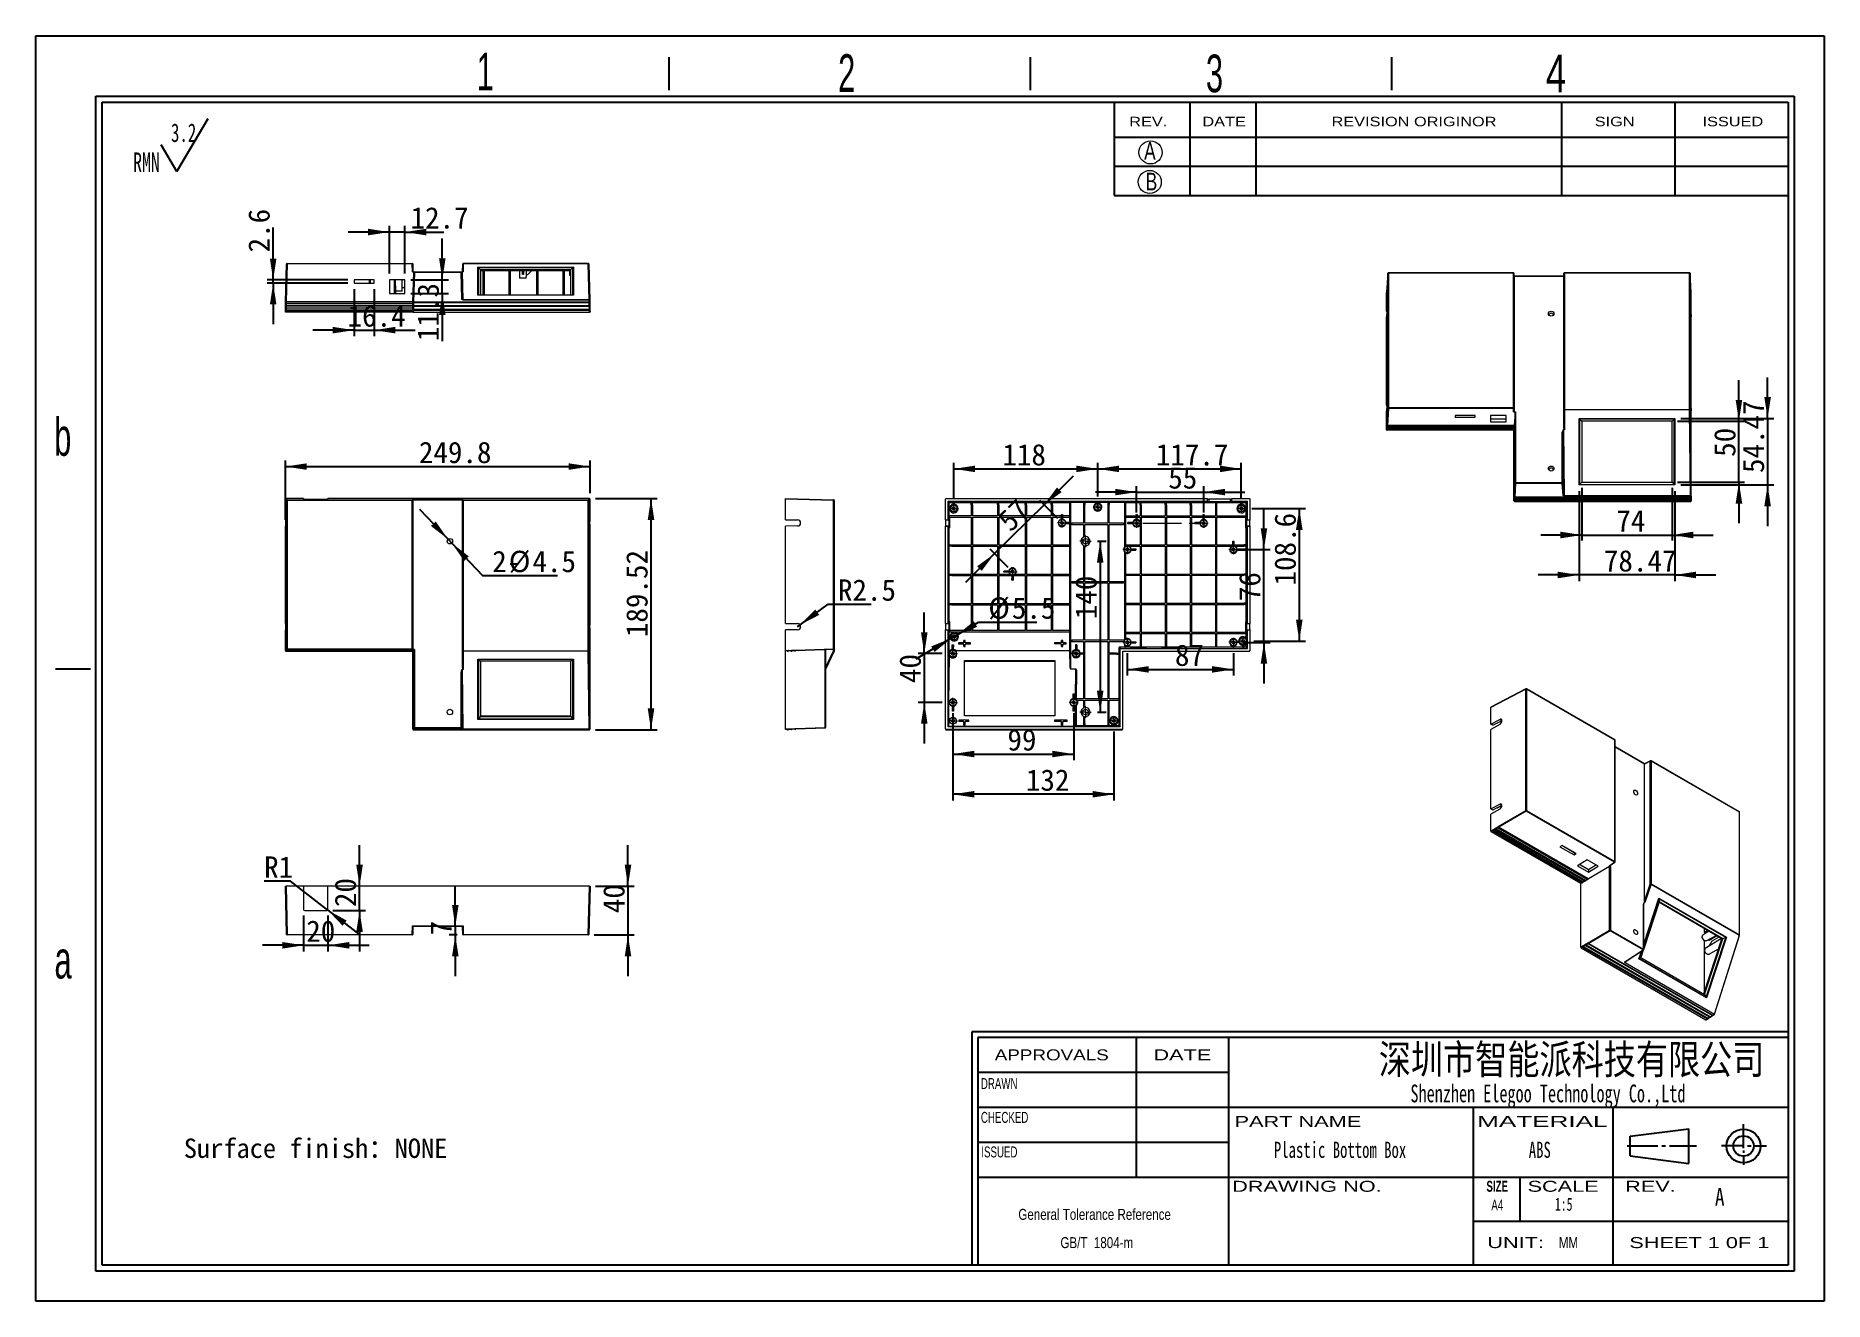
# Model space of a CAD drawing. Header units: millimetres. Extents: x 2 to 295, y 1 to 209.
import ezdxf

# ---------------------------------------------------------------- set-up
doc = ezdxf.new("R2010")
doc.units = ezdxf.units.MM
doc.linetypes.add('CENTER', pattern=[10.16, 6.35, -1.27, 1.27, -1.27])
doc.layers.add('DIM', color=5, linetype='Continuous')
doc.layers.add('SLD-0', color=179, linetype='Continuous')
doc.layers.add('中心线', color=1, linetype='CENTER', lineweight=15)
doc.styles.add('SLDTEXTSTYLE0', font='SIMSUN.TTC', dxfattribs={"width": 0.67})
doc.styles.add('SLDTEXTSTYLE1', font='SIMSUN.TTC', dxfattribs={"width": 0.67})
doc.styles.add('SLDTEXTSTYLE10', font='ARIAL.TTF', dxfattribs={"width": 1.7064})
doc.styles.add('SLDTEXTSTYLE11', font='SIMSUN.TTC', dxfattribs={"width": 0.8, "bigfont": 'bigfont'})
doc.styles.add('SLDTEXTSTYLE12', font='SIMSUN.TTC', dxfattribs={"width": 0.8})
doc.styles.add('SLDTEXTSTYLE13', font='SIMKAI.TTF', dxfattribs={"width": 0.67})
doc.styles.add('SLDTEXTSTYLE14', font='SIMSUN.TTC')
doc.styles.add('SLDTEXTSTYLE2', font='SIMSUN.TTC', dxfattribs={"bigfont": 'bigfont'})
doc.styles.add('SLDTEXTSTYLE3', font='ARIAL.TTF', dxfattribs={"width": 0.63516})
doc.styles.add('SLDTEXTSTYLE4', font='GOTHIC.TTF', dxfattribs={"width": 0.7304})
doc.styles.add('SLDTEXTSTYLE5', font='GOTHIC.TTF', dxfattribs={"width": 0.61171})
doc.styles.add('SLDTEXTSTYLE6', font='ARIALBD.TTF', dxfattribs={"width": 0.63516})
doc.styles.add('SLDTEXTSTYLE7', font='ARIAL.TTF', dxfattribs={"width": 1.422})
doc.styles.add('SLDTEXTSTYLE8', font='ARIAL.TTF', dxfattribs={"width": 0.7584})
doc.styles.add('SLDTEXTSTYLE9', font='ARIAL.TTF', dxfattribs={"width": 1.2324})
doc.dimstyles.new('SLDDIMSTYLE0', dxfattribs={"dimtxt": 3.5, "dimasz": 3.5, "dimexe": 0, "dimexo": 0.0625, "dimgap": 0.875, "dimtad": 2, "dimlfac": 5, "dimrnd": 1e-09, "dimzin": 12, "dimdsep": 46, "dimtxsty": 'SLDTEXTSTYLE0', "dimsah": 1, "dimcen": 0.09, "dimadec": 0, "dimazin": 3, "dimtfac": 1, "dimtofl": 0, "dimtmove": 0, "dimatfit": 3, "dimfxl": 0, "dimfrac": 2, "dimtolj": 1, "dimtzin": 12, "dimarcsym": 0})
doc.dimstyles.new('SLDDIMSTYLE1', dxfattribs={"dimtxt": 3.5, "dimasz": 3.5, "dimexe": 0, "dimexo": 0.0625, "dimgap": 0.875, "dimtad": 0, "dimtih": 1, "dimtoh": 1, "dimlfac": 5, "dimrnd": 1e-09, "dimzin": 12, "dimdsep": 46, "dimtxsty": 'SLDTEXTSTYLE0', "dimsah": 1, "dimcen": 0, "dimadec": 0, "dimazin": 3, "dimtfac": 1, "dimtmove": 0, "dimatfit": 3, "dimfxl": 0, "dimfrac": 2, "dimtolj": 1, "dimtzin": 12, "dimarcsym": 0})
doc.dimstyles.new('SLDDIMSTYLE2', dxfattribs={"dimtxt": 3.5, "dimasz": 3.5, "dimexe": 0, "dimexo": 0.0625, "dimgap": 0.875, "dimtad": 0, "dimtih": 1, "dimtoh": 1, "dimlfac": 5, "dimrnd": 1e-09, "dimzin": 12, "dimdsep": 46, "dimtxsty": 'SLDTEXTSTYLE0', "dimsah": 1, "dimcen": 0, "dimadec": 0, "dimazin": 3, "dimtfac": 1, "dimtofl": 0, "dimtmove": 0, "dimatfit": 3, "dimfxl": 0, "dimfrac": 2, "dimtolj": 1, "dimtzin": 12, "dimarcsym": 0})
doc.dimstyles.new('SLDDIMSTYLE3', dxfattribs={"dimtxt": 3.5, "dimasz": 3.5, "dimexe": 0, "dimexo": 0.0625, "dimgap": 0.875, "dimtad": 2, "dimlfac": 5, "dimrnd": 1e-09, "dimzin": 12, "dimdsep": 46, "dimtxsty": 'SLDTEXTSTYLE0', "dimsah": 1, "dimcen": 0.09, "dimadec": 0, "dimazin": 3, "dimtfac": 1, "dimtmove": 0, "dimatfit": 0, "dimfxl": 0, "dimfrac": 2, "dimtolj": 1, "dimtzin": 12, "dimarcsym": 0})
doc.dimstyles.new('SLDDIMSTYLE4', dxfattribs={"dimtxt": 3.5, "dimasz": 3.5, "dimexe": 0, "dimexo": 0.0625, "dimgap": 0.875, "dimtad": 0, "dimtih": 1, "dimtoh": 1, "dimlfac": 5, "dimrnd": 1e-09, "dimzin": 12, "dimdsep": 46, "dimtxsty": 'SLDTEXTSTYLE0', "dimsah": 1, "dimcen": 0, "dimadec": 0, "dimazin": 3, "dimtfac": 1, "dimtofl": 0, "dimtmove": 1, "dimatfit": 3, "dimfxl": 0, "dimfrac": 2, "dimtolj": 1, "dimtzin": 12, "dimarcsym": 0})

msp = doc.modelspace()

# ---------------------------------------------------------------- texts
at = {"color": 7, "linetype": 'Continuous', "lineweight": 0, "attachment_point": 1}
for s, insert, char_height, style in [('Surface finish\\M+18146NONE', (26.0968, 27.9468), 3.175, 'SLDTEXTSTYLE2'), ('Plastic Bottom Box', (204.8527, 27.43), 2.645833, 'SLDTEXTSTYLE1'), ('ABS', (246.6531, 27.43), 2.64583, 'SLDTEXTSTYLE1'), ('1:5', (250.9311, 18.2466), 2.11667, 'SLDTEXTSTYLE0')]:
    msp.add_mtext(s, dxfattribs=dict(at, insert=insert, char_height=char_height, style=style))
at = {"layer": 'SLD-0'}
for s, insert, char_height, attachment_point, style in [('1', (74.111, 205.8988), 6.172, 1, 'SLDTEXTSTYLE5'), ('2', (133.3881, 205.6552), 6.172, 1, 'SLDTEXTSTYLE5'), ('3', (193.7066, 205.5931), 6.172, 1, 'SLDTEXTSTYLE5'), ('4', (249.4405, 205.5869), 6.172, 1, 'SLDTEXTSTYLE4'), ('A', (183.5778, 191.2522), 2.9034, 1, 'SLDTEXTSTYLE4'), ('B', (183.8319, 186.2372), 2.9034, 1, 'SLDTEXTSTYLE4'), ('b', (4.8346, 146.0194), 6.172, 1, 'SLDTEXTSTYLE5'), ('a', (4.8798, 60.3511), 6.172, 1, 'SLDTEXTSTYLE5'), ('\\M+1905B圳\\M+18E73\\M+19271\\M+1945C\\M+19468\\M+189C8\\M+18B5A\\M+1974C\\M+18CC0\\M+18CF6\\M+18E69', (253.6756, 43.3374), 4.82808, 2, 'SLDTEXTSTYLE11'), ('A', (277.1784, 19.8537), 2.9104, 1, 'SLDTEXTSTYLE12')]:
    msp.add_mtext(s, dxfattribs=dict(at, insert=insert, char_height=char_height, attachment_point=attachment_point, style=style))
at = {"layer": 'SLD-0', "color": 179}
for s, insert, char_height, attachment_point, style in [('REV.', (181.1288, 195.4001), 1.55363, 1, 'SLDTEXTSTYLE9'), ('DATE', (193.1265, 195.4001), 1.55363, 1, 'SLDTEXTSTYLE9'), ('REVISION ORIGINOR', (214.3082, 195.4001), 1.553633, 1, 'SLDTEXTSTYLE9'), ('SIGN', (257.4664, 195.4001), 1.55363, 1, 'SLDTEXTSTYLE9'), ('ISSUED', (275.1481, 195.4001), 1.55363, 1, 'SLDTEXTSTYLE9'), ('APPROVALS', (168.4266, 42.5627), 1.79265, 2, 'SLDTEXTSTYLE9'), ('DATE', (189.8496, 42.5627), 1.79265, 2, 'SLDTEXTSTYLE7'), ('DRAWN', (159.8036, 37.8529), 1.79265, 2, 'SLDTEXTSTYLE3'), ('Shenzhen Elegoo Technology Co.,Ltd', (249.7983, 36.7996), 2.910417, 2, 'SLDTEXTSTYLE13'), ('CHECKED', (160.6957, 32.3147), 1.79265, 2, 'SLDTEXTSTYLE3'), ('PART NAME', (208.7939, 31.6454), 1.79265, 2, 'SLDTEXTSTYLE7'), ('MATERIAL', (248.8802, 31.6454), 1.79265, 2, 'SLDTEXTSTYLE10'), ('ISSUED', (159.837, 26.6544), 1.79265, 2, 'SLDTEXTSTYLE3'), ('DRAWING NO.', (210.268, 21.0216), 1.792654, 2, 'SLDTEXTSTYLE7'), ('SIZE', (241.4789, 21.0216), 1.79265, 2, 'SLDTEXTSTYLE6'), ('SCALE', (252.2889, 21.0216), 1.79265, 2, 'SLDTEXTSTYLE7'), ('REV.', (266.6102, 21.0216), 1.79265, 2, 'SLDTEXTSTYLE7'), ('A4', (241.4898, 17.9531), 1.79265, 2, 'SLDTEXTSTYLE3'), ('UNIT:', (244.4987, 11.7907), 1.79265, 2, 'SLDTEXTSTYLE7'), ('MM', (253.1609, 11.7907), 1.79265, 2, 'SLDTEXTSTYLE8'), ('SHEET 1 0F 1', (274.62, 11.7907), 1.792654, 2, 'SLDTEXTSTYLE7')]:
    msp.add_mtext(s, dxfattribs=dict(at, insert=insert, char_height=char_height, attachment_point=attachment_point, style=style))

# ---------------------------------------------------------------- blocks, each defined once
blk = doc.blocks.new('SW_NOTE_0')
at = {"layer": 'SLD-0', "color": 0}
for q in [(12.27, 9.26), (4.6, 4.92)]:
    blk.add_line((7.16, 0.59), q, dxfattribs=at)
at = {"layer": 'SLD-0', "color": 0, "attachment_point": 1, "style": 'SLDTEXTSTYLE0'}
for s, insert, char_height in [('3.2', (6.19, 8.45), 3.032), ('RMN', (0, 3.69), 3.175)]:
    blk.add_mtext(s, dxfattribs=dict(at, insert=insert, char_height=char_height))
blk = doc.blocks.new('SW_NOTE_1')
at = {"layer": 'SLD-0', "color": 0, "char_height": 1.7927, "attachment_point": 2, "style": 'SLDTEXTSTYLE8'}
for s, insert in [('General Tolerance Reference ', (13.02, 2.31)), (' GB/T  1804-m', (13.11, -2.32))]:
    blk.add_mtext(s, dxfattribs=dict(at, insert=insert))
blk = doc.blocks.new('_D')
at = {"layer": 'DIM'}
for p, q in [((93.61, 132.84), (103.71, 132.84)), ((102.71, 94.94), (102.71, 132.84)), ((93.6, 94.94), (103.71, 94.94))]:
    blk.add_line(p, q, dxfattribs=at)
for points in [[(102.71, 132.84), (102.17, 129.34), (103.25, 129.34)], [(102.71, 94.94), (103.25, 98.44), (102.17, 98.44)]]:
    blk.add_solid(points, dxfattribs=at)
at = {"layer": 'DIM', "insert": (98.64, 110.12), "char_height": 3.5, "attachment_point": 1, "rotation": 90, "style": 'SLDTEXTSTYLE14'}
blk.add_mtext('189.52', dxfattribs=at)
blk = doc.blocks.new('_D_1')
at = {"layer": 'DIM'}
for p, q in [((42.75, 129.33), (42.75, 139.08)), ((42.75, 138.08), (92.71, 138.08)), ((92.71, 133.74), (92.71, 139.08))]:
    blk.add_line(p, q, dxfattribs=at)
for points in [[(42.75, 138.08), (46.25, 137.54), (46.25, 138.61)], [(92.71, 138.08), (89.21, 138.61), (89.21, 137.54)]]:
    blk.add_solid(points, dxfattribs=at)
at = {"layer": 'DIM', "insert": (64.64, 142.15), "char_height": 3.5, "attachment_point": 1, "style": 'SLDTEXTSTYLE14'}
blk.add_mtext('249.8', dxfattribs=at)
blk = doc.blocks.new('_D_2')
at = {"layer": 'DIM'}
for p, q in [((69.42, 126.17), (64.79, 131.05)), ((69.42, 126.17), (70.04, 125.52)), ((70.04, 125.52), (75.08, 120.2)), ((75.08, 120.2), (87.35, 120.2))]:
    blk.add_line(p, q, dxfattribs=at)
for points in [[(69.42, 126.17), (67.4, 129.08), (66.62, 128.34)], [(70.04, 125.52), (72.06, 122.61), (72.84, 123.35)]]:
    blk.add_solid(points, dxfattribs=at)
at = {"layer": 'DIM', "char_height": 3.5, "attachment_point": 1, "style": 'SLDTEXTSTYLE14'}
for s, insert in [('2-', (76.67, 124.28)), ('%%c', (79.39, 124.28)), ('4.5', (83.26, 124.28))]:
    blk.add_mtext(s, dxfattribs=dict(at, insert=insert))
blk = doc.blocks.new('_D_3')
at = {"layer": 'DIM'}
for p, q in [((127.15, 112.14), (131.78, 115.51)), ((131.78, 115.51), (138.81, 115.51)), ((126.75, 111.84), (127.15, 112.14))]:
    blk.add_line(p, q, dxfattribs=at)
blk.add_solid([(127.15, 112.14), (130.3, 113.77), (129.66, 114.64)], dxfattribs=at)
at = {"layer": 'DIM', "insert": (133.36, 119.59), "char_height": 3.5, "attachment_point": 1, "style": 'SLDTEXTSTYLE14'}
blk.add_mtext('R2.5', dxfattribs=at)
blk = doc.blocks.new('_D_4')
at = {"layer": 'DIM'}
for p, q in [((40.74, 168.66), (40.74, 177.26)), ((53, 168.66), (39.74, 168.66)), ((53, 168.14), (39.74, 168.14)), ((40.74, 168.14), (40.74, 168.66)), ((40.74, 168.14), (40.74, 161.41))]:
    blk.add_line(p, q, dxfattribs=at)
for points in [[(40.74, 168.66), (41.28, 172.16), (40.21, 172.16)], [(40.74, 168.14), (40.21, 164.64), (41.28, 164.64)]]:
    blk.add_solid(points, dxfattribs=at)
at = {"layer": 'DIM', "insert": (36.67, 173.17), "char_height": 3.5, "attachment_point": 1, "rotation": 90, "style": 'SLDTEXTSTYLE14'}
blk.add_mtext('2.6', dxfattribs=at)
blk = doc.blocks.new('_D_5')
at = {"layer": 'DIM'}
for p, q in [((54, 167.14), (54, 159.43)), ((57.28, 167.14), (57.28, 159.43)), ((54, 160.43), (47.27, 160.43)), ((54, 160.43), (57.28, 160.43)), ((57.28, 160.43), (64.01, 160.43))]:
    blk.add_line(p, q, dxfattribs=at)
for points in [[(54, 160.43), (50.5, 160.97), (50.5, 159.9)], [(57.28, 160.43), (60.78, 159.9), (60.78, 160.97)]]:
    blk.add_solid(points, dxfattribs=at)
at = {"layer": 'DIM', "insert": (52.95, 164.51), "char_height": 3.5, "attachment_point": 1, "style": 'SLDTEXTSTYLE14'}
blk.add_mtext('16.4', dxfattribs=at)
blk = doc.blocks.new('_D_6')
at = {"layer": 'DIM'}
for p, q in [((59.8, 176.51), (53.07, 176.51)), ((59.8, 169.7), (59.8, 177.51)), ((62.34, 176.51), (59.8, 176.51)), ((62.34, 169.7), (62.34, 177.51)), ((62.34, 176.51), (68.71, 176.51))]:
    blk.add_line(p, q, dxfattribs=at)
for points in [[(59.8, 176.51), (56.3, 177.05), (56.3, 175.97)], [(62.34, 176.51), (65.84, 175.97), (65.84, 177.05)]]:
    blk.add_solid(points, dxfattribs=at)
at = {"layer": 'DIM', "insert": (63.27, 180.59), "char_height": 3.5, "attachment_point": 1, "style": 'SLDTEXTSTYLE14'}
blk.add_mtext('12.7', dxfattribs=at)
blk = doc.blocks.new('_D_7')
at = {"layer": 'DIM'}
for p, q in [((68.48, 168.7), (68.48, 175.43)), ((63.34, 168.7), (69.48, 168.7)), ((68.48, 166.44), (68.48, 168.7)), ((63.34, 166.44), (69.48, 166.44)), ((68.48, 166.44), (68.48, 158.63))]:
    blk.add_line(p, q, dxfattribs=at)
for points in [[(68.48, 168.7), (69.02, 172.2), (67.95, 172.2)], [(68.48, 166.44), (67.95, 162.94), (69.02, 162.94)]]:
    blk.add_solid(points, dxfattribs=at)
at = {"layer": 'DIM', "insert": (64.41, 158.63), "char_height": 3.5, "attachment_point": 1, "rotation": 90, "style": 'SLDTEXTSTYLE14'}
blk.add_mtext('11.3', dxfattribs=at)
blk = doc.blocks.new('_D_8')
at = {"layer": 'DIM'}
for p, q in [((98.93, 69.31), (98.93, 76.04)), ((93.61, 69.31), (99.93, 69.31)), ((98.93, 69.31), (98.93, 61.31)), ((93.4, 61.31), (99.93, 61.31)), ((98.93, 61.31), (98.93, 54.58))]:
    blk.add_line(p, q, dxfattribs=at)
for points in [[(98.93, 69.31), (99.47, 72.81), (98.4, 72.81)], [(98.93, 61.31), (98.4, 57.81), (99.47, 57.81)]]:
    blk.add_solid(points, dxfattribs=at)
at = {"layer": 'DIM', "insert": (94.86, 64.88), "char_height": 3.5, "attachment_point": 1, "rotation": 90, "style": 'SLDTEXTSTYLE14'}
blk.add_mtext('40', dxfattribs=at)
blk = doc.blocks.new('_D_9')
at = {"layer": 'DIM'}
for p, q in [((70.61, 62.71), (70.61, 69.44)), ((70.61, 62.71), (70.61, 61.31)), ((70.93, 61.31), (69.61, 61.31)), ((70.61, 61.31), (70.61, 54.58))]:
    blk.add_line(p, q, dxfattribs=at)
for points in [[(70.61, 62.71), (71.15, 66.21), (70.08, 66.21)], [(70.61, 61.31), (70.08, 57.81), (71.15, 57.81)]]:
    blk.add_solid(points, dxfattribs=at)
at = {"layer": 'DIM', "insert": (66.54, 61.25), "char_height": 3.5, "attachment_point": 1, "rotation": 90, "style": 'SLDTEXTSTYLE14'}
blk.add_mtext('7', dxfattribs=at)
blk = doc.blocks.new('_D_10')
at = {"layer": 'DIM'}
for p, q in [((45.73, 64.51), (45.73, 58.62)), ((49.73, 64.51), (49.73, 58.62)), ((45.73, 59.62), (39, 59.62)), ((45.73, 59.62), (49.73, 59.62)), ((49.73, 59.62), (56.46, 59.62))]:
    blk.add_line(p, q, dxfattribs=at)
for points in [[(45.73, 59.62), (42.23, 60.16), (42.23, 59.08)], [(49.73, 59.62), (53.23, 59.08), (53.23, 60.16)]]:
    blk.add_solid(points, dxfattribs=at)
at = {"layer": 'DIM', "insert": (46.17, 63.69), "char_height": 3.5, "attachment_point": 1, "style": 'SLDTEXTSTYLE14'}
blk.add_mtext('20', dxfattribs=at)
blk = doc.blocks.new('_D_11')
at = {"layer": 'DIM'}
for p, q in [((54.91, 69.31), (54.91, 76.04)), ((54.91, 65.31), (54.91, 69.31)), ((50.53, 65.31), (55.91, 65.31)), ((54.91, 65.31), (54.91, 58.58))]:
    blk.add_line(p, q, dxfattribs=at)
for points in [[(54.91, 69.31), (55.45, 72.81), (54.37, 72.81)], [(54.91, 65.31), (54.37, 61.81), (55.45, 61.81)]]:
    blk.add_solid(points, dxfattribs=at)
at = {"layer": 'DIM', "insert": (50.84, 65.88), "char_height": 3.5, "attachment_point": 1, "rotation": 90, "style": 'SLDTEXTSTYLE14'}
blk.add_mtext('20', dxfattribs=at)
blk = doc.blocks.new('_D_12')
at = {"layer": 'DIM'}
for p, q in [((43.57, 70.11), (39.26, 70.11)), ((49.69, 65.39), (43.57, 70.11)), ((49.69, 65.39), (55.02, 61.28))]:
    blk.add_line(p, q, dxfattribs=at)
blk.add_solid([(49.69, 65.39), (52.13, 62.83), (52.79, 63.68)], dxfattribs=at)
at = {"layer": 'DIM', "insert": (39.26, 74.19), "char_height": 3.5, "attachment_point": 1, "style": 'SLDTEXTSTYLE14'}
blk.add_mtext('R1', dxfattribs=at)
blk = doc.blocks.new('_D_13')
at = {"layer": 'DIM'}
for p, q in [((281.12, 145.51), (281.12, 152.24)), ((271.04, 145.51), (282.01, 145.51)), ((281.12, 135.51), (281.12, 145.51)), ((271.04, 135.51), (282.01, 135.51)), ((281.12, 135.51), (281.12, 128.78))]:
    blk.add_line(p, q, dxfattribs=at)
for points in [[(281.12, 145.51), (281.66, 149.01), (280.58, 149.01)], [(281.12, 135.51), (280.58, 132.01), (281.66, 132.01)]]:
    blk.add_solid(points, dxfattribs=at)
at = {"layer": 'DIM', "insert": (277.05, 139.67), "char_height": 3.5, "attachment_point": 1, "rotation": 90, "style": 'SLDTEXTSTYLE14'}
blk.add_mtext('50', dxfattribs=at)
blk = doc.blocks.new('_D_14')
at = {"layer": 'DIM'}
for p, q in [((255.35, 134.61), (255.35, 125.97)), ((270.15, 134.61), (270.15, 125.97)), ((255.35, 126.86), (248.62, 126.86)), ((255.35, 126.86), (270.15, 126.86)), ((270.15, 126.86), (276.88, 126.86))]:
    blk.add_line(p, q, dxfattribs=at)
for points in [[(255.35, 126.86), (251.85, 127.4), (251.85, 126.32)], [(270.15, 126.86), (273.65, 126.32), (273.65, 127.4)]]:
    blk.add_solid(points, dxfattribs=at)
at = {"layer": 'DIM', "insert": (261.01, 130.93), "char_height": 3.5, "attachment_point": 1, "style": 'SLDTEXTSTYLE14'}
blk.add_mtext('74', dxfattribs=at)
blk = doc.blocks.new('_D_15')
at = {"layer": 'DIM'}
for p, q in [((285.82, 145.96), (285.82, 152.69)), ((271.59, 145.96), (286.82, 145.96)), ((285.82, 145.96), (285.82, 135.06)), ((271.59, 135.06), (286.82, 135.06)), ((285.82, 135.06), (285.82, 128.33))]:
    blk.add_line(p, q, dxfattribs=at)
for points in [[(285.82, 145.96), (286.36, 149.46), (285.28, 149.46)], [(285.82, 135.06), (285.28, 131.56), (286.36, 131.56)]]:
    blk.add_solid(points, dxfattribs=at)
at = {"layer": 'DIM', "insert": (281.74, 137.02), "char_height": 3.5, "attachment_point": 1, "rotation": 90, "style": 'SLDTEXTSTYLE14'}
blk.add_mtext('54.47', dxfattribs=at)
blk = doc.blocks.new('_D_16')
at = {"layer": 'DIM'}
for p, q in [((254.9, 134.06), (254.9, 119.31)), ((270.59, 134.06), (270.59, 119.31)), ((254.9, 120.31), (248.17, 120.31)), ((270.59, 120.31), (254.9, 120.31)), ((270.59, 120.31), (277.32, 120.31))]:
    blk.add_line(p, q, dxfattribs=at)
for points in [[(254.9, 120.31), (251.4, 120.85), (251.4, 119.77)], [(270.59, 120.31), (274.09, 119.77), (274.09, 120.85)]]:
    blk.add_solid(points, dxfattribs=at)
at = {"layer": 'DIM', "insert": (258.97, 124.38), "char_height": 3.5, "attachment_point": 1, "style": 'SLDTEXTSTYLE14'}
blk.add_mtext('78.47', dxfattribs=at)
blk = doc.blocks.new('_D_17')
at = {"layer": 'DIM'}
for p, q in [((152.22, 97.67), (152.22, 89.96)), ((172.02, 97.67), (172.02, 89.96)), ((152.22, 90.96), (172.02, 90.96))]:
    blk.add_line(p, q, dxfattribs=at)
for points in [[(152.22, 90.96), (155.72, 90.43), (155.72, 91.5)], [(172.02, 90.96), (168.52, 91.5), (168.52, 90.43)]]:
    blk.add_solid(points, dxfattribs=at)
at = {"layer": 'DIM', "insert": (161.16, 95.04), "char_height": 3.5, "attachment_point": 1, "style": 'SLDTEXTSTYLE14'}
blk.add_mtext('99', dxfattribs=at)
blk = doc.blocks.new('_D_18')
at = {"layer": 'DIM'}
for p, q in [((147.52, 107.42), (147.52, 114.15)), ((150.47, 107.42), (146.52, 107.42)), ((147.52, 107.42), (147.52, 99.42)), ((150.47, 99.42), (146.52, 99.42)), ((147.52, 99.42), (147.52, 92.69))]:
    blk.add_line(p, q, dxfattribs=at)
for points in [[(147.52, 107.42), (148.06, 110.92), (146.98, 110.92)], [(147.52, 99.42), (146.98, 95.92), (148.06, 95.92)]]:
    blk.add_solid(points, dxfattribs=at)
at = {"layer": 'DIM', "insert": (143.45, 102.6), "char_height": 3.5, "attachment_point": 1, "rotation": 90, "style": 'SLDTEXTSTYLE14'}
blk.add_mtext('40', dxfattribs=at)
blk = doc.blocks.new('_D_19')
at = {"layer": 'DIM'}
for p, q in [((167.18, 131.82), (171.97, 136.54)), ((169.4, 129.56), (166.48, 132.53)), ((167.18, 131.82), (159.06, 123.82)), ((159.06, 123.82), (154.26, 119.09)), ((161.28, 121.56), (158.35, 124.53))]:
    blk.add_line(p, q, dxfattribs=at)
for points in [[(167.18, 131.82), (170.05, 133.89), (169.29, 134.66)], [(159.06, 123.82), (156.19, 121.74), (156.94, 120.98)]]:
    blk.add_solid(points, dxfattribs=at)
at = {"layer": 'DIM', "insert": (159.24, 129.71), "char_height": 3.5, "attachment_point": 1, "rotation": 44.5679, "style": 'SLDTEXTSTYLE14'}
blk.add_mtext('57', dxfattribs=at)
blk = doc.blocks.new('_D_20')
at = {"layer": 'DIM'}
for p, q in [((152.36, 132.95), (152.36, 138.7)), ((175.96, 133.19), (175.96, 138.7)), ((152.36, 137.7), (175.96, 137.7))]:
    blk.add_line(p, q, dxfattribs=at)
for points in [[(152.36, 137.7), (155.86, 137.16), (155.86, 138.23)], [(175.96, 137.7), (172.46, 138.23), (172.46, 137.16)]]:
    blk.add_solid(points, dxfattribs=at)
at = {"layer": 'DIM', "insert": (160.33, 141.77), "char_height": 3.5, "attachment_point": 1, "style": 'SLDTEXTSTYLE14'}
blk.add_mtext('118', dxfattribs=at)
blk = doc.blocks.new('_D_21')
at = {"layer": 'DIM'}
for p, q in [((175.96, 133.19), (175.96, 138.7)), ((199.5, 132.95), (199.5, 138.7)), ((175.96, 137.7), (199.5, 137.7))]:
    blk.add_line(p, q, dxfattribs=at)
for points in [[(175.96, 137.7), (179.46, 137.16), (179.46, 138.23)], [(199.5, 137.7), (196, 138.23), (196, 137.16)]]:
    blk.add_solid(points, dxfattribs=at)
at = {"layer": 'DIM', "insert": (185.49, 141.77), "char_height": 3.5, "attachment_point": 1, "style": 'SLDTEXTSTYLE14'}
blk.add_mtext('117.7', dxfattribs=at)
blk = doc.blocks.new('_D_22')
at = {"layer": 'DIM'}
for p, q in [((201.25, 131.2), (210.02, 131.2)), ((209.02, 131.2), (209.02, 109.48)), ((201.55, 109.48), (210.02, 109.48))]:
    blk.add_line(p, q, dxfattribs=at)
for points in [[(209.02, 131.2), (208.48, 127.7), (209.56, 127.7)], [(209.02, 109.48), (209.56, 112.98), (208.48, 112.98)]]:
    blk.add_solid(points, dxfattribs=at)
at = {"layer": 'DIM', "insert": (204.95, 118.58), "char_height": 3.5, "attachment_point": 1, "rotation": 90, "style": 'SLDTEXTSTYLE14'}
blk.add_mtext('108.6', dxfattribs=at)
blk = doc.blocks.new('_D_23')
at = {"layer": 'DIM'}
for p, q in [((203.22, 124.47), (203.22, 131.21)), ((199.97, 124.47), (204.22, 124.47)), ((203.22, 109.27), (203.22, 124.47)), ((199.97, 109.27), (204.22, 109.27)), ((203.22, 109.27), (203.22, 102.54))]:
    blk.add_line(p, q, dxfattribs=at)
for points in [[(203.22, 124.47), (203.76, 127.97), (202.69, 127.97)], [(203.22, 109.27), (202.69, 105.77), (203.76, 105.77)]]:
    blk.add_solid(points, dxfattribs=at)
at = {"layer": 'DIM', "insert": (199.15, 116.02), "char_height": 3.5, "attachment_point": 1, "rotation": 90, "style": 'SLDTEXTSTYLE14'}
blk.add_mtext('76', dxfattribs=at)
blk = doc.blocks.new('_D_24')
at = {"layer": 'DIM'}
for p, q in [((180.82, 107.52), (180.82, 103.84)), ((198.22, 107.52), (198.22, 103.84)), ((180.82, 104.84), (198.22, 104.84))]:
    blk.add_line(p, q, dxfattribs=at)
for points in [[(180.82, 104.84), (184.32, 104.3), (184.32, 105.37)], [(198.22, 104.84), (194.72, 105.37), (194.72, 104.3)]]:
    blk.add_solid(points, dxfattribs=at)
at = {"layer": 'DIM', "insert": (188.63, 108.91), "char_height": 3.5, "attachment_point": 1, "style": 'SLDTEXTSTYLE14'}
blk.add_mtext('87', dxfattribs=at)
blk = doc.blocks.new('_D_25')
at = {"layer": 'DIM'}
for p, q in [((182.34, 133.89), (175.61, 133.89)), ((182.34, 130.55), (182.34, 134.89)), ((182.34, 133.89), (193.34, 133.89)), ((193.34, 130.55), (193.34, 134.89)), ((193.34, 133.89), (200.07, 133.89))]:
    blk.add_line(p, q, dxfattribs=at)
for points in [[(182.34, 133.89), (178.84, 134.43), (178.84, 133.36)], [(193.34, 133.89), (196.84, 133.36), (196.84, 134.43)]]:
    blk.add_solid(points, dxfattribs=at)
at = {"layer": 'DIM', "insert": (187.53, 137.97), "char_height": 3.5, "attachment_point": 1, "style": 'SLDTEXTSTYLE14'}
blk.add_mtext('55', dxfattribs=at)
blk = doc.blocks.new('_D_26')
at = {"layer": 'DIM'}
for p, q in [((175.91, 125.84), (177.37, 125.84)), ((176.37, 125.84), (176.37, 97.84)), ((175.91, 97.84), (177.37, 97.84))]:
    blk.add_line(p, q, dxfattribs=at)
for points in [[(176.37, 125.84), (175.83, 122.34), (176.91, 122.34)], [(176.37, 97.84), (176.91, 101.34), (175.83, 101.34)]]:
    blk.add_solid(points, dxfattribs=at)
at = {"layer": 'DIM', "insert": (172.3, 113.06), "char_height": 3.5, "attachment_point": 1, "rotation": 90, "style": 'SLDTEXTSTYLE14'}
blk.add_mtext('140', dxfattribs=at)
blk = doc.blocks.new('_D_27')
at = {"layer": 'DIM'}
for p, q in [((152.22, 94.67), (152.22, 83.37)), ((178.62, 94.67), (178.62, 83.37)), ((178.62, 84.37), (152.22, 84.37))]:
    blk.add_line(p, q, dxfattribs=at)
for points in [[(152.22, 84.37), (155.72, 83.84), (155.72, 84.91)], [(178.62, 84.37), (175.12, 84.91), (175.12, 83.84)]]:
    blk.add_solid(points, dxfattribs=at)
at = {"layer": 'DIM', "insert": (164.18, 88.45), "char_height": 3.5, "attachment_point": 1, "style": 'SLDTEXTSTYLE14'}
blk.add_mtext('132', dxfattribs=at)
blk = doc.blocks.new('_D_28')
at = {"layer": 'DIM'}
for p, q in [((152.9, 110.48), (156.43, 112.56)), ((156.43, 112.56), (165.97, 112.56)), ((151.95, 109.93), (146.15, 106.51)), ((151.95, 109.93), (152.9, 110.48))]:
    blk.add_line(p, q, dxfattribs=at)
for points in [[(152.9, 110.48), (156.19, 111.8), (155.64, 112.72)], [(151.95, 109.93), (148.66, 108.61), (149.21, 107.69)]]:
    blk.add_solid(points, dxfattribs=at)
at = {"layer": 'DIM', "char_height": 3.5, "attachment_point": 1, "style": 'SLDTEXTSTYLE14'}
for s, insert in [('%%c', (158.02, 116.64)), ('5.5', (161.89, 116.64))]:
    blk.add_mtext(s, dxfattribs=dict(at, insert=insert))
blk = doc.blocks.new('SW_CENTERMARKSYMBOL_0')
at = {"layer": '中心线', "color": 0}
for p, q in [((-0.5, 0), (-0.75, 0)), ((0, 0), (-0.5, 0)), ((0, 0.5), (0, 0.75)), ((0, 0), (0, 0.5)), ((0, 0), (0, -0.5)), ((0, 0), (0.5, 0)), ((0.5, 0), (0.75, 0)), ((0, -0.5), (0, -0.75))]:
    blk.add_line(p, q, dxfattribs=at)
blk = doc.blocks.new('SW_CENTERMARKSYMBOL_1')
at = {"layer": '中心线', "color": 0}
for p, q in [((-0.5, 0), (-0.75, 0)), ((0, 0), (-0.5, 0)), ((0, 0.5), (0, 0.75)), ((0, 0), (0, 0.5)), ((0, 0), (0, -0.5)), ((0, 0), (0.5, 0)), ((0.5, 0), (0.75, 0)), ((0, -0.5), (0, -0.75))]:
    blk.add_line(p, q, dxfattribs=at)
blk = doc.blocks.new('SW_CENTERMARKSYMBOL_2')
at = {"layer": '中心线', "color": 0}
for p, q in [((-0.5, 0), (-0.75, 0)), ((0, 0), (-0.5, 0)), ((0, 0.5), (0, 0.75)), ((0, 0), (0, 0.5)), ((0, 0), (0, -0.5)), ((0, 0), (0.5, 0)), ((0.5, 0), (0.75, 0)), ((0, -0.5), (0, -0.75))]:
    blk.add_line(p, q, dxfattribs=at)
blk = doc.blocks.new('SW_CENTERMARKSYMBOL_3')
at = {"layer": '中心线', "color": 0}
for p, q in [((-0.5, 0), (-0.75, 0)), ((0, 0), (-0.5, 0)), ((0, 0.5), (0, 0.75)), ((0, 0), (0, 0.5)), ((0, 0), (0, -0.5)), ((0, 0), (0.5, 0)), ((0.5, 0), (0.75, 0)), ((0, -0.5), (0, -0.75))]:
    blk.add_line(p, q, dxfattribs=at)
blk = doc.blocks.new('SW_CENTERMARKSYMBOL_4')
at = {"layer": '中心线', "color": 0}
for p, q in [((-0.5, 0), (-0.75, 0)), ((0, 0), (-0.5, 0)), ((0, 0.5), (0, 0.75)), ((0, 0), (0, 0.5)), ((0, 0), (0, -0.5)), ((0, 0), (0.5, 0)), ((0.5, 0), (0.75, 0)), ((0, -0.5), (0, -0.75))]:
    blk.add_line(p, q, dxfattribs=at)
blk = doc.blocks.new('SW_CENTERMARKSYMBOL_5')
at = {"layer": '中心线', "color": 0}
for p, q in [((-0.5, 0), (-0.75, 0)), ((0, 0), (-0.5, 0)), ((0, 0.5), (0, 0.75)), ((0, 0), (0, 0.5)), ((0, 0), (0, -0.5)), ((0, 0), (0.5, 0)), ((0.5, 0), (0.75, 0)), ((0, -0.5), (0, -0.75))]:
    blk.add_line(p, q, dxfattribs=at)
blk = doc.blocks.new('SW_CENTERMARKSYMBOL_6')
at = {"layer": '中心线', "color": 0}
for p, q in [((-0.5, 0), (-0.75, 0)), ((0, 0), (-0.5, 0)), ((0, 0.5), (0, 0.75)), ((0, 0), (0, 0.5)), ((0, 0), (0, -0.5)), ((0, 0), (0.5, 0)), ((0.5, 0), (0.75, 0)), ((0, -0.5), (0, -0.75))]:
    blk.add_line(p, q, dxfattribs=at)
blk = doc.blocks.new('SW_CENTERMARKSYMBOL_7')
at = {"layer": '中心线', "color": 0}
for p, q in [((-0.5, 0), (-0.75, 0)), ((0, 0), (-0.5, 0)), ((0, 0.5), (0, 0.75)), ((0, 0), (0, 0.5)), ((0, 0), (0, -0.5)), ((0, 0), (0.5, 0)), ((0.5, 0), (0.75, 0)), ((0, -0.5), (0, -0.75))]:
    blk.add_line(p, q, dxfattribs=at)
blk = doc.blocks.new('SW_CENTERMARKSYMBOL_8')
at = {"layer": '中心线', "color": 0}
for p, q in [((-0.5, 0), (-0.75, 0)), ((0, 0), (-0.5, 0)), ((0, 0.5), (0, 0.75)), ((0, 0), (0, 0.5)), ((0, 0), (0, -0.5)), ((0, 0), (0.5, 0)), ((0.5, 0), (0.75, 0)), ((0, -0.5), (0, -0.75))]:
    blk.add_line(p, q, dxfattribs=at)
blk = doc.blocks.new('SW_CENTERMARKSYMBOL_9')
at = {"layer": '中心线', "color": 0}
for p, q in [((-0.5, 0), (-0.75, 0)), ((0, 0), (-0.5, 0)), ((0, 0.5), (0, 0.75)), ((0, 0), (0, 0.5)), ((0, 0), (0, -0.5)), ((0, 0), (0.5, 0)), ((0.5, 0), (0.75, 0)), ((0, -0.5), (0, -0.75))]:
    blk.add_line(p, q, dxfattribs=at)
blk = doc.blocks.new('SW_CENTERMARKSYMBOL_10')
at = {"layer": '中心线', "color": 0}
for p, q in [((-0.5, 0), (-0.75, 0)), ((0, 0), (-0.5, 0)), ((0, 0.5), (0, 0.75)), ((0, 0), (0, 0.5)), ((0, 0), (0, -0.5)), ((0, 0), (0.5, 0)), ((0.5, 0), (0.75, 0)), ((0, -0.5), (0, -0.75))]:
    blk.add_line(p, q, dxfattribs=at)
blk = doc.blocks.new('SW_CENTERMARKSYMBOL_11')
at = {"layer": '中心线', "color": 0}
for p, q in [((-0.5, 0), (-0.75, 0)), ((0, 0), (-0.5, 0)), ((0, 0.5), (0, 0.75)), ((0, 0), (0, 0.5)), ((0, 0), (0, -0.5)), ((0, 0), (0.5, 0)), ((0.5, 0), (0.75, 0)), ((0, -0.5), (0, -0.75))]:
    blk.add_line(p, q, dxfattribs=at)
blk = doc.blocks.new('SW_CENTERMARKSYMBOL_12')
at = {"layer": '中心线', "color": 0}
for p, q in [((-0.5, 0), (-0.75, 0)), ((0, 0), (-0.5, 0)), ((0, 0.5), (0, 0.75)), ((0, 0), (0, 0.5)), ((0, 0), (0, -0.5)), ((0, 0), (0.5, 0)), ((0.5, 0), (0.75, 0)), ((0, -0.5), (0, -0.75))]:
    blk.add_line(p, q, dxfattribs=at)
blk = doc.blocks.new('SW_CENTERMARKSYMBOL_13')
at = {"layer": '中心线', "color": 0}
for p, q in [((-0.5, 0), (-0.75, 0)), ((0, 0), (-0.5, 0)), ((0, 0.5), (0, 0.75)), ((0, 0), (0, 0.5)), ((0, 0), (0, -0.5)), ((0, 0), (0.5, 0)), ((0.5, 0), (0.75, 0)), ((0, -0.5), (0, -0.75))]:
    blk.add_line(p, q, dxfattribs=at)
blk = doc.blocks.new('SW_CENTERMARKSYMBOL_14')
at = {"layer": '中心线', "color": 0}
for p, q in [((-0.5, 0), (-0.75, 0)), ((0, 0), (-0.5, 0)), ((0, 0.5), (0, 0.75)), ((0, 0), (0, 0.5)), ((0, 0), (0, -0.5)), ((0, 0), (0.5, 0)), ((0.5, 0), (0.75, 0)), ((0, -0.5), (0, -0.75))]:
    blk.add_line(p, q, dxfattribs=at)
blk = doc.blocks.new('SW_CENTERMARKSYMBOL_15')
at = {"layer": '中心线', "color": 0}
for p, q in [((-0.5, 0), (-0.75, 0)), ((0, 0), (-0.5, 0)), ((0, 0.5), (0, 0.75)), ((0, 0), (0, 0.5)), ((0, 0), (0, -0.5)), ((0, 0), (0.5, 0)), ((0.5, 0), (0.75, 0)), ((0, -0.5), (0, -0.75))]:
    blk.add_line(p, q, dxfattribs=at)
blk = doc.blocks.new('SW_CENTERMARKSYMBOL_16')
at = {"layer": '中心线', "color": 0}
for p, q in [((-0.5, 0), (-0.75, 0)), ((0, 0), (-0.5, 0)), ((0, 0.5), (0, 0.75)), ((0, 0), (0, 0.5)), ((0, 0), (0, -0.5)), ((0, 0), (0.5, 0)), ((0.5, 0), (0.75, 0)), ((0, -0.5), (0, -0.75))]:
    blk.add_line(p, q, dxfattribs=at)
blk = doc.blocks.new('SW_CENTERMARKSYMBOL_17')
at = {"layer": '中心线', "color": 0}
for p, q in [((-0.5, 0), (-0.95, 0)), ((0, 0), (-0.5, 0)), ((0, 0.5), (0, 0.95)), ((0, 0), (0, 0.5)), ((0, 0), (0, -0.5)), ((0, 0), (0.5, 0)), ((0.5, 0), (0.95, 0)), ((0, -0.5), (0, -0.95))]:
    blk.add_line(p, q, dxfattribs=at)
blk = doc.blocks.new('SW_CENTERMARKSYMBOL_18')
at = {"layer": '中心线', "color": 0}
for p, q in [((-0.5, 0), (-0.95, 0)), ((0, 0), (-0.5, 0)), ((0, 0.5), (0, 0.95)), ((0, 0), (0, 0.5)), ((0, 0), (0, -0.5)), ((0, 0), (0.5, 0)), ((0.5, 0), (0.95, 0)), ((0, -0.5), (0, -0.95))]:
    blk.add_line(p, q, dxfattribs=at)
blk = doc.blocks.new('SW_CENTERMARKSYMBOL_19')
at = {"layer": '中心线', "color": 0}
for p, q in [((-0.5, 0), (-0.75, 0)), ((0, 0), (-0.5, 0)), ((0, 0.5), (0, 0.75)), ((0, 0), (0, 0.5)), ((0, 0), (0, -0.5)), ((0, 0), (0.5, 0)), ((1, 0), (10, 0)), ((11, 0), (10.5, 0)), ((11, 0.5), (11, 0.75)), ((11, 0), (11, 0.5)), ((11, 0), (11, -0.5)), ((11, 0), (11.5, 0)), ((11.5, 0), (11.75, 0)), ((0, -0.5), (0, -0.75)), ((11, -0.5), (11, -0.75))]:
    blk.add_line(p, q, dxfattribs=at)

# ---------------------------------------------------------------- dimensions: what is measured, and where the dimension line sits
at = {"layer": 'DIM'}
for base, p1, p2, angle, dimstyle, picture, middle in [((40.7436, 168.6612), (53.9996, 168.1412), (53.9996, 168.6612), 90, 'SLDDIMSTYLE3', '_D_4', (40.7436, 175.2162)), ((68.4839, 168.7012), (62.3396, 166.4412), (62.3396, 168.7012), 90, 'SLDDIMSTYLE3', '_D_7', (68.4839, 161.357)), ((285.8176, 135.0606), (270.5941, 145.9551), (270.5941, 135.0606), 90, 'SLDDIMSTYLE3', '_D_15', (285.8176, 140.4265)), ((281.119, 145.5078), (270.1469, 135.5078), (270.1469, 145.5078), 90, 'SLDDIMSTYLE3', '_D_13', (281.119, 141.0338)), ((159.0564, 123.8167), (170.1053, 128.8449), (161.9837, 120.8449), 44.567929, 'SLDDIMSTYLE3', '_D_19', (163.0648, 127.7651)), ((102.70958, 132.84488), (92.59907, 94.94187), (92.60961, 132.84488), 90, 'SLDDIMSTYLE0', '_D', (102.70958, 114.20225)), ((203.2241, 124.4749), (198.9737, 109.2749), (198.9737, 124.4749), 90, 'SLDDIMSTYLE3', '_D_23', (203.2241, 117.3792)), ((209.0215, 109.4849), (200.2537, 131.2049), (200.5537, 109.4849), 90, 'SLDDIMSTYLE0', '_D_22', (209.0215, 121.9797)), ((176.3679, 97.8449), (174.9137, 125.8449), (174.9137, 97.8449), 90, 'SLDDIMSTYLE0', '_D_26', (176.3679, 115.0998)), ((147.5193, 99.4178), (151.4737, 107.4178), (151.4737, 99.4178), 90, 'SLDDIMSTYLE3', '_D_18', (147.5193, 103.9589)), ((54.9104, 69.3139), (49.5296, 65.3139), (49.7296, 69.3139), 90, 'SLDDIMSTYLE3', '_D_11', (54.9104, 67.2414)), ((98.9345, 61.3139), (92.6096, 69.3139), (92.4027, 61.3139), 90, 'SLDDIMSTYLE3', '_D_8', (98.9345, 66.2458)), ((70.6139, 61.3139), (71.7929, 62.7139), (71.927, 61.3139), 90, 'SLDDIMSTYLE3', '_D_9', (70.6139, 61.9299))]:
    dim = msp.add_linear_dim(base=base, p1=p1, p2=p2, angle=angle, dimstyle=dimstyle, dxfattribs=at)
    dim.commit()
    dim.dimension.update_dxf_attribs({"geometry": picture, "text_midpoint": middle, "dimtype": 160})
for base, p1, p2, dimstyle, picture, middle in [((59.7996, 176.5131), (62.3396, 168.7012), (59.7996, 168.7012), 'SLDDIMSTYLE3', '_D_6', (65.9907, 176.5131)), ((57.2796, 160.4342), (53.9996, 168.1412), (57.2796, 168.1412), 'SLDDIMSTYLE3', '_D_5', (55.6734, 160.4342)), ((92.7096, 138.0758), (42.7496, 128.3274), (92.7096, 132.7449), 'SLDDIMSTYLE0', '_D_1', (68.043, 138.0758)), ((175.9637, 137.6953), (152.3637, 131.9549), (175.9637, 132.1949), 'SLDDIMSTYLE0', '_D_20', (162.3766, 137.6953)), ((199.5037, 137.6953), (175.9637, 132.1949), (199.5037, 131.9549), 'SLDDIMSTYLE0', '_D_21', (188.888, 137.6953)), ((193.3437, 133.8948), (182.3437, 129.5549), (193.3437, 129.5549), 'SLDDIMSTYLE3', '_D_25', (188.888, 133.8948)), ((254.8996, 120.3066), (270.5941, 135.0606), (254.8996, 135.0606), 'SLDDIMSTYLE3', '_D_16', (262.3718, 120.3066)), ((270.1469, 126.8622), (255.3469, 135.5078), (270.1469, 135.5078), 'SLDDIMSTYLE3', '_D_14', (262.3718, 126.8622)), ((198.2237, 104.8359), (180.8237, 108.5249), (198.2237, 108.5249), 'SLDDIMSTYLE0', '_D_24', (189.9897, 104.8359)), ((172.0237, 90.9638), (152.2237, 98.6678), (172.0237, 98.6678), 'SLDDIMSTYLE0', '_D_17', (162.5218, 90.9638)), ((152.2237, 84.3748), (178.6237, 95.6678), (152.2237, 95.6678), 'SLDDIMSTYLE0', '_D_27', (166.2225, 84.3748)), ((49.7296, 59.6219), (45.7296, 65.5139), (49.7296, 65.5139), 'SLDDIMSTYLE3', '_D_10', (47.5321, 59.6219))]:
    dim = msp.add_linear_dim(base=base, p1=p1, p2=p2, dimstyle=dimstyle, dxfattribs=at)
    dim.commit()
    dim.dimension.update_dxf_attribs({"geometry": picture, "text_midpoint": middle, "dimtype": 160})
dim = msp.add_diameter_dim_2p(p1=(70.0394, 125.5185), p2=(69.4198, 126.1713), text='2-<>', dimstyle='SLDDIMSTYLE1', dxfattribs=at)
dim.commit()
dim.dimension.update_dxf_attribs({"geometry": '_D_2', "text_midpoint": (82.0096, 122.7401), "dimtype": 163})
for center, mpoint, dimstyle, picture, middle in [((126.7469, 111.8449), (127.1509, 112.1395), 'SLDDIMSTYLE2', '_D_3', (136.0855, 117.5494)), ((49.5296, 65.5139), (49.6879, 65.3917), 'SLDDIMSTYLE4', '_D_12', (40.62, 72.1506))]:
    dim = msp.add_radius_dim(center=center, mpoint=mpoint, dimstyle=dimstyle, dxfattribs=at)
    dim.commit()
    dim.dimension.update_dxf_attribs({"geometry": picture, "text_midpoint": middle, "dimtype": 164})
dim = msp.add_diameter_dim_2p(p1=(152.8977, 110.4839), p2=(151.9497, 109.9259), dimstyle='SLDDIMSTYLE1', dxfattribs=at)
dim.commit()
dim.dimension.update_dxf_attribs({"geometry": '_D_28', "text_midpoint": (161.9938, 115.0998), "dimtype": 163})

# ---------------------------------------------------------------- linework, layer by layer
at = {"color": 7, "linetype": 'Continuous', "lineweight": 15}
for p, q in [((42.7929, 165.0338), (42.9565, 171.2839)), ((43.0565, 171.2847), (42.8944, 165.0965)), ((43.0565, 171.3812), (43.0565, 171.2847)), ((43.0565, 171.3812), (63.5322, 171.3812)), ((63.5322, 171.2847), (43.0565, 171.2847)), ((63.5322, 171.3812), (63.5322, 171.2847)), ((63.5663, 169.9812), (63.5322, 171.2847)), ((63.6321, 171.2839), (63.6662, 169.9812)), ((71.7929, 169.9812), (71.827, 171.2839)), ((71.927, 171.3719), (71.8903, 169.9719)), ((71.927, 171.3812), (71.927, 171.3719)), ((71.927, 171.3812), (92.4027, 171.3812)), ((92.4027, 171.3719), (71.927, 171.3719)), ((74.3024, 170.7659), (89.9968, 170.7659)), ((74.3024, 166.1617), (74.3024, 170.7659)), ((74.3918, 170.709), (74.7496, 170.3957)), ((89.9073, 170.709), (74.3918, 170.709)), ((74.7496, 170.3957), (74.7496, 166.1805)), ((89.5496, 170.3957), (74.7496, 170.3957)), ((89.5496, 170.1781), (74.7496, 170.1781)), ((75.1412, 170.1781), (75.1412, 166.1805)), ((75.3412, 170.1781), (75.3412, 166.1805)), ((79.4109, 170.1781), (79.4109, 166.1805)), ((79.6109, 170.1781), (79.6109, 166.1805)), ((81.1164, 170.1781), (81.1596, 168.9412)), ((81.6234, 170.1519), (81.6229, 170.1781)), ((81.6234, 170.1519), (81.7958, 170.1519)), ((81.634, 169.5412), (81.6234, 170.1519)), ((81.7958, 170.1519), (81.7851, 169.5412)), ((81.7958, 170.1519), (81.7963, 170.1781)), ((82.2755, 169.5412), (82.2964, 170.1781)), ((82.4851, 169.5412), (83.0958, 170.1519)), ((83.0958, 170.1519), (83.0963, 170.1781)), ((83.9394, 170.1781), (83.9394, 166.1805)), ((84.1394, 170.1781), (84.1394, 166.1805)), ((88.2601, 170.1781), (88.2601, 166.1805)), ((88.4601, 170.1781), (88.4601, 166.1805)), ((89.3496, 170.1781), (89.3496, 169.4459)), ((89.4696, 170.1781), (89.4696, 170.0459)), ((89.9073, 170.709), (89.5496, 170.3957)), ((89.5496, 166.1805), (89.5496, 170.3957)), ((89.9968, 170.7659), (89.9968, 166.1617)), ((92.4027, 171.3719), (92.4027, 171.3812)), ((92.5584, 165.4247), (92.4027, 171.3719)), ((92.5026, 171.2839), (92.658, 165.3522)), ((53.9996, 168.6612), (53.9996, 168.1412)), ((57.2796, 168.6612), (53.9996, 168.6612)), ((53.9996, 168.1412), (57.2796, 168.1412)), ((56.4696, 168.6612), (56.4696, 168.1412)), ((56.6696, 168.6612), (56.6696, 168.1412)), ((57.2796, 168.1412), (57.2796, 168.6612)), ((59.7996, 168.7012), (59.7996, 166.4412)), ((62.3396, 168.7012), (59.7996, 168.7012)), ((60.5896, 168.7012), (60.5896, 166.4412)), ((60.7668, 168.7012), (60.7996, 166.8212)), ((60.7896, 167.3941), (60.7896, 166.4412)), ((61.8996, 166.8212), (61.9101, 167.4212)), ((61.9068, 167.4212), (62.1496, 167.4212)), ((62.1496, 167.4212), (62.3396, 167.6112)), ((62.3396, 166.4412), (62.3396, 168.7012)), ((63.5663, 169.9812), (63.8998, 169.9812)), ((63.6727, 165.0263), (63.7999, 169.8839)), ((63.8998, 169.8847), (63.7736, 165.064)), ((63.8998, 169.9812), (71.5593, 169.9812)), ((63.8998, 169.9812), (63.8998, 169.8847)), ((71.5593, 169.8847), (63.8998, 169.8847)), ((71.5593, 169.9812), (71.5593, 169.8847)), ((71.5593, 169.9812), (71.7547, 169.9812)), ((71.6723, 165.5721), (71.5593, 169.8847)), ((71.6593, 169.8839), (71.7722, 165.5712)), ((71.7547, 169.9812), (71.7547, 169.9719)), ((71.7547, 169.9812), (71.8485, 169.9812)), ((71.7547, 169.9719), (71.8737, 165.4247)), ((71.8903, 169.9719), (71.7547, 169.9719)), ((82.2596, 168.9412), (81.1596, 168.9412)), ((81.7851, 169.5412), (81.634, 169.5412)), ((82.2596, 168.9412), (82.2805, 169.5412)), ((82.2755, 169.5412), (82.4851, 169.5412)), ((89.3496, 169.4459), (89.5496, 169.4459)), ((89.5496, 170.0459), (89.4696, 170.0459)), ((223.5538, 169.7494), (223.3469, 166.5972)), ((223.554, 169.7549), (223.347, 166.6026)), ((223.5538, 147.7106), (223.5538, 169.7494)), ((244.1294, 169.8483), (223.6538, 169.8483)), ((223.6538, 169.7906), (223.6538, 147.7518)), ((244.1294, 169.7906), (223.6538, 169.7906)), ((244.1294, 147.7518), (244.1294, 169.7906)), ((244.2633, 169.2352), (244.2292, 169.7549)), ((244.2294, 169.7494), (244.2294, 147.7106)), ((244.2635, 169.2299), (244.2294, 169.7494)), ((252.394, 169.2899), (244.2598, 169.2899)), ((252.3902, 169.2322), (244.2635, 169.2322)), ((244.2635, 169.2299), (244.2635, 147.1189)), ((252.4243, 169.7494), (252.3902, 169.2299)), ((252.3902, 144.3077), (252.3902, 169.2299)), ((252.4245, 169.7549), (252.3904, 169.2352)), ((252.4243, 147.39), (252.4243, 169.7494)), ((273, 169.8483), (252.5243, 169.8483)), ((252.5243, 169.7906), (252.5243, 147.4311)), ((273, 169.7906), (252.5243, 169.7906)), ((273, 147.4311), (273, 169.7906)), ((273.3067, 166.6026), (273.0997, 169.7549)), ((273.0999, 169.7494), (273.0999, 147.39)), ((273.3069, 166.5972), (273.0999, 169.7494)), ((42.7614, 163.8338), (42.7745, 164.3339)), ((42.7771, 164.4338), (42.7902, 164.9339)), ((42.8729, 164.273), (42.863, 163.8965)), ((42.8749, 164.273), (63.6529, 164.273)), ((42.8886, 164.873), (42.8787, 164.4965)), ((63.6588, 164.4965), (42.8787, 164.4965)), ((42.8906, 164.873), (63.6686, 164.873)), ((63.6745, 165.0965), (42.8944, 165.0965)), ((59.7996, 166.4412), (62.3396, 166.4412)), ((61.8996, 166.8212), (60.7996, 166.8212)), ((63.6414, 163.8338), (63.6546, 164.3364)), ((63.6571, 164.4323), (63.6705, 164.9434)), ((63.7533, 164.2878), (63.743, 163.8965)), ((92.5842, 164.2877), (63.755, 164.2877)), ((63.7695, 164.9074), (63.7584, 164.4827)), ((63.7584, 164.4827), (92.5808, 164.4827)), ((92.5683, 164.9074), (63.7709, 164.9074)), ((63.7736, 165.064), (92.5656, 165.064)), ((71.8737, 165.4247), (92.557, 165.4247)), ((92.557, 165.3899), (71.8737, 165.3899)), ((89.9968, 166.1617), (74.3024, 166.1617)), ((89.9123, 166.1805), (74.3869, 166.1805)), ((92.557, 165.3899), (92.557, 165.4247)), ((92.5656, 165.064), (92.557, 165.3899)), ((92.5808, 164.4827), (92.5697, 164.9074)), ((92.5961, 163.8965), (92.5859, 164.2878)), ((92.658, 165.3522), (92.6665, 165.0263)), ((92.6687, 164.9434), (92.6821, 164.4323)), ((92.6846, 164.3364), (92.6977, 163.8338)), ((223.3469, 163.5315), (223.3469, 166.5972)), ((223.3469, 163.5315), (223.3992, 164.361)), ((273.3069, 163.5315), (273.2545, 164.361)), ((273.3069, 163.5315), (273.3069, 166.5972)), ((42.7496, 163.3812), (42.7588, 163.7339)), ((42.8495, 163.3812), (42.7496, 163.3812)), ((42.8572, 163.673), (42.8495, 163.3812)), ((63.6296, 163.3812), (42.8495, 163.3812)), ((42.8591, 163.673), (63.6372, 163.673)), ((63.6431, 163.8965), (42.863, 163.8965)), ((63.6296, 163.3812), (63.6388, 163.7339)), ((63.7295, 163.3812), (63.6296, 163.3812)), ((63.7372, 163.673), (63.7295, 163.3812)), ((63.7295, 163.3812), (92.6096, 163.3812)), ((92.6, 163.673), (63.7391, 163.673)), ((63.743, 163.8965), (92.5961, 163.8965)), ((92.6096, 163.3812), (92.602, 163.673)), ((92.7096, 163.3812), (92.6096, 163.3812)), ((92.7003, 163.7339), (92.7096, 163.3812)), ((223.4029, 163.5315), (223.3469, 163.5315)), ((223.3992, 163.4547), (223.3469, 162.5936)), ((223.3469, 148.1243), (223.3469, 162.5936)), ((273.3069, 163.5315), (273.2508, 163.5315)), ((273.2545, 163.4547), (273.3069, 162.5936)), ((273.3069, 148.1243), (273.3069, 162.5936)), ((223.3469, 148.1243), (223.3992, 148.9537)), ((223.4029, 148.1243), (223.3469, 148.1243)), ((223.3992, 148.0474), (223.3469, 147.1864)), ((223.3469, 144.1207), (223.3469, 147.1864)), ((223.3901, 144.8714), (223.5538, 147.7106)), ((223.6538, 147.6204), (223.4917, 144.8093)), ((223.6538, 147.7518), (223.6538, 147.6204)), ((223.6538, 147.7518), (244.1294, 147.7518)), ((244.1294, 147.6204), (223.6538, 147.6204)), ((244.1294, 147.7518), (244.1294, 147.6204)), ((244.1636, 147.0283), (244.1294, 147.6204)), ((244.1636, 147.0283), (244.4971, 147.0283)), ((244.2294, 147.7106), (244.2635, 147.1189)), ((244.3971, 146.984), (244.2718, 144.8093)), ((244.3971, 135.4131), (244.3971, 146.984)), ((244.4971, 147.0283), (244.4971, 135.4543)), ((252.3902, 144.3077), (252.4243, 147.39)), ((252.5243, 147.3889), (252.4243, 147.39)), ((252.5243, 147.3889), (252.4876, 144.0762)), ((252.5243, 147.4311), (252.5243, 147.3889)), ((252.5243, 147.4311), (273, 147.4311)), ((273, 147.3889), (252.5243, 147.3889)), ((273, 147.3889), (273, 147.4311)), ((273.0999, 147.39), (273, 147.3889)), ((273.1557, 133.3167), (273, 147.3889)), ((273.0999, 147.39), (273.2553, 133.3546)), ((273.3069, 148.1243), (273.2508, 148.1243)), ((273.3069, 148.1243), (273.2545, 148.9537)), ((273.2545, 148.0474), (273.3069, 147.1864)), ((273.3069, 132.4592), (273.3069, 147.1864)), ((223.3469, 144.1207), (223.3561, 144.2809)), ((223.3587, 144.3263), (223.3718, 144.5535)), ((223.3744, 144.5989), (223.3875, 144.826)), ((244.2269, 144.0301), (223.4468, 144.0301)), ((223.4568, 144.1525), (244.2357, 144.1525)), ((244.2404, 144.2642), (223.4603, 144.2642)), ((223.4725, 144.4251), (244.2514, 144.4251)), ((244.2561, 144.5367), (223.476, 144.5367)), ((223.4882, 144.6976), (244.2671, 144.6976)), ((244.2718, 144.8093), (223.4917, 144.8093)), ((234.5969, 146.4286), (234.5969, 146.1924)), ((237.8769, 146.4286), (234.5969, 146.4286)), ((234.5969, 146.1924), (237.8769, 146.1924)), ((237.8769, 146.1924), (237.8769, 146.4286)), ((240.3969, 146.4468), (240.3969, 145.4202)), ((242.9369, 146.4468), (240.3969, 146.4468)), ((242.9369, 145.8189), (240.3969, 145.8189)), ((240.3969, 145.4202), (242.9369, 145.4202)), ((242.9369, 145.4202), (242.9369, 146.4468)), ((244.2339, 144.1525), (244.2269, 144.0301)), ((244.2269, 132.4592), (244.2269, 144.0301)), ((244.2496, 144.4251), (244.2404, 144.2642)), ((244.2653, 144.6976), (244.2561, 144.5367)), ((252.3519, 144.1185), (252.4458, 144.1185)), ((252.3519, 144.1185), (252.3519, 144.0762)), ((252.3519, 144.0762), (252.471, 133.3167)), ((252.4876, 144.0762), (252.3519, 144.0762)), ((252.4876, 144.0762), (252.4458, 144.1185)), ((254.8996, 145.9551), (270.5941, 145.9551)), ((254.8996, 135.0606), (254.8996, 145.9551)), ((254.9891, 145.8656), (254.8996, 145.9551)), ((254.9891, 145.8656), (254.9891, 135.1501)), ((254.9891, 145.8656), (255.3469, 145.5078)), ((270.5046, 145.8656), (254.9891, 145.8656)), ((255.3469, 145.5078), (255.3469, 135.5078)), ((270.1469, 145.5078), (255.3469, 145.5078)), ((270.5046, 145.8656), (270.1469, 145.5078)), ((270.1469, 135.5078), (270.1469, 145.5078)), ((270.5941, 145.9551), (270.5046, 145.8656)), ((270.5046, 135.1501), (270.5046, 145.8656)), ((270.5941, 145.9551), (270.5941, 135.0606)), ((252.1566, 135.4543), (252.1566, 143.6997)), ((252.3695, 133.4541), (252.2566, 143.6586)), ((252.2566, 143.6586), (252.2566, 135.4131)), ((244.2699, 133.2065), (244.3971, 135.4131)), ((244.4971, 135.3229), (244.3709, 133.133)), ((244.4971, 135.4543), (244.4971, 135.3229)), ((244.4971, 135.4543), (252.1566, 135.4543)), ((252.1566, 135.3229), (244.4971, 135.3229)), ((252.1566, 135.4543), (252.1566, 135.3229)), ((252.2695, 133.3639), (252.1566, 135.3229)), ((252.2566, 135.4131), (252.3695, 133.4541)), ((254.9891, 135.1501), (254.8996, 135.0606)), ((270.5941, 135.0606), (254.8996, 135.0606)), ((255.3469, 135.5078), (254.9891, 135.1501)), ((254.9891, 135.1501), (270.5046, 135.1501)), ((255.3469, 135.5078), (270.1469, 135.5078)), ((270.1469, 135.5078), (270.5046, 135.1501)), ((270.5941, 135.0606), (270.5046, 135.1501)), ((42.9565, 132.538), (42.7496, 132.7449)), ((42.7496, 129.3623), (42.7496, 132.7449)), ((42.8495, 132.8449), (43.0565, 132.6379)), ((45.7296, 132.8449), (42.8495, 132.8449)), ((42.9565, 132.538), (43.0565, 132.538)), ((42.9565, 108.2208), (42.9565, 132.538)), ((43.0565, 132.6379), (63.5322, 132.6379)), ((43.0565, 132.6379), (43.0565, 132.538)), ((63.5322, 132.538), (43.0565, 132.538)), ((43.0565, 132.538), (43.0565, 108.2208)), ((45.7296, 132.8449), (45.7296, 132.7454)), ((45.9296, 132.7401), (49.5296, 132.7401)), ((49.7296, 132.7454), (49.7296, 132.8449)), ((92.6096, 132.8449), (49.7296, 132.8449)), ((63.5322, 132.6379), (63.5688, 132.6746)), ((63.5322, 132.6379), (63.5322, 132.538)), ((63.5322, 132.538), (63.6321, 132.538)), ((63.5322, 108.2208), (63.5322, 132.538)), ((63.5688, 132.6746), (71.8903, 132.6746)), ((63.6662, 132.5721), (63.6321, 132.538)), ((63.6321, 132.538), (63.6321, 108.2208)), ((71.7929, 132.5746), (63.6662, 132.5746)), ((63.6662, 132.5721), (63.6662, 108.1753)), ((71.827, 132.538), (71.7929, 132.5721)), ((71.7929, 105.0736), (71.7929, 132.5721)), ((71.927, 132.538), (71.827, 132.538)), ((71.827, 107.867), (71.827, 132.538)), ((71.8903, 132.6746), (71.927, 132.6379)), ((71.927, 132.538), (71.927, 132.6379)), ((71.927, 132.6379), (92.4027, 132.6379)), ((71.927, 132.538), (71.927, 107.867)), ((92.4027, 132.538), (71.927, 132.538)), ((92.4027, 132.6379), (92.6096, 132.8449)), ((92.4027, 132.538), (92.4027, 132.6379)), ((92.4027, 107.867), (92.4027, 132.538)), ((92.5026, 132.538), (92.4027, 132.538)), ((92.7096, 132.7449), (92.5026, 132.538)), ((92.5026, 132.538), (92.5026, 107.867)), ((92.7096, 129.3623), (92.7096, 132.7449)), ((124.7469, 132.8449), (132.6495, 132.6379)), ((124.7469, 132.7449), (124.7469, 132.8449)), ((124.7469, 129.3623), (124.7469, 132.7449)), ((132.6495, 132.538), (124.7469, 132.7449)), ((132.6495, 108.2208), (132.6495, 132.538)), ((132.6495, 132.538), (132.7469, 132.538)), ((132.7469, 132.538), (132.7469, 108.2208)), ((150.9837, 129.3623), (150.9837, 132.7449)), ((151.0836, 132.8449), (193.9637, 132.8449)), ((151.4237, 129.3623), (151.4237, 132.4049)), ((151.4237, 132.4049), (151.6216, 132.2069)), ((151.4237, 132.4049), (193.9637, 132.4049)), ((151.6216, 131.3199), (151.6216, 132.2069)), ((151.6216, 132.2069), (152.2478, 132.2069)), ((152.3037, 132.3745), (152.2478, 132.2069)), ((152.2478, 131.9162), (152.2478, 132.2069)), ((152.4237, 132.3745), (152.3037, 132.3745)), ((152.3037, 131.7548), (152.3037, 132.3745)), ((152.4237, 132.3745), (152.4795, 132.2069)), ((152.4237, 131.7548), (152.4237, 132.3745)), ((152.4795, 132.2069), (155.2331, 132.2069)), ((152.4795, 131.9162), (152.4795, 132.2069)), ((155.4331, 132.3776), (155.2331, 132.3776)), ((155.2331, 132.1256), (155.2331, 132.3776)), ((155.4331, 132.1256), (155.2331, 132.1256)), ((155.2331, 131.8049), (155.2331, 132.1256)), ((155.4331, 132.1256), (155.4331, 132.3776)), ((155.4331, 132.2069), (159.5539, 132.2069)), ((155.4331, 131.8049), (155.4331, 132.1256)), ((159.7539, 132.3776), (159.5539, 132.3776)), ((159.5539, 132.1256), (159.5539, 132.3776)), ((159.7539, 132.1256), (159.5539, 132.1256)), ((159.5539, 131.8049), (159.5539, 132.1256)), ((159.7539, 132.1256), (159.7539, 132.3776)), ((159.7539, 132.2069), (164.0823, 132.2069)), ((159.7539, 131.8049), (159.7539, 132.1256)), ((164.2823, 132.3776), (164.0823, 132.3776)), ((164.0823, 132.1256), (164.0823, 132.3776)), ((164.2823, 132.1256), (164.0823, 132.1256)), ((164.0823, 131.8049), (164.0823, 132.1256)), ((164.2823, 132.1256), (164.2823, 132.3776)), ((164.2823, 132.2069), (168.3521, 132.2069)), ((164.2823, 131.8049), (164.2823, 132.1256)), ((168.5521, 132.3776), (168.3521, 132.3776)), ((168.3521, 132.1256), (168.3521, 132.3776)), ((168.5521, 132.1256), (168.3521, 132.1256)), ((168.3521, 131.8049), (168.3521, 132.1256)), ((168.5521, 132.1256), (168.5521, 132.3776)), ((168.5521, 132.2069), (171.387, 132.2069)), ((168.5521, 131.8049), (168.5521, 132.1256)), ((171.4211, 132.241), (171.387, 132.2069)), ((171.387, 130.0049), (171.387, 132.2069)), ((171.4211, 128.9221), (171.4211, 132.241)), ((171.5211, 132.2436), (173.6237, 132.2436)), ((171.5211, 132.2436), (171.5211, 128.9204)), ((173.8237, 132.3776), (173.6237, 132.3776)), ((173.6237, 132.1256), (173.6237, 132.3776)), ((173.8237, 132.1256), (173.6237, 132.1256)), ((173.6237, 132.1256), (173.6237, 131.8782)), ((173.8237, 132.1256), (173.8237, 132.3776)), ((173.8237, 132.2436), (175.8609, 132.2436)), ((173.8237, 132.1256), (173.8237, 131.8782)), ((175.8609, 132.2436), (175.9045, 132.3745)), ((175.8609, 132.2436), (175.8609, 132.1212)), ((176.0228, 132.3745), (175.9045, 132.3745)), ((175.9045, 132.3745), (175.9045, 131.9948)), ((176.0665, 132.2436), (176.0228, 132.3745)), ((176.0228, 131.9948), (176.0228, 132.3745)), ((176.0665, 132.2436), (177.6237, 132.2436)), ((176.0665, 132.1212), (176.0665, 132.2436)), ((177.8237, 132.3776), (177.6237, 132.3776)), ((177.6237, 132.1256), (177.6237, 132.3776)), ((177.8237, 132.1256), (177.6237, 132.1256)), ((177.6237, 132.1256), (177.6237, 131.8782)), ((177.8237, 132.1256), (177.8237, 132.3776)), ((177.8237, 132.2436), (180.4063, 132.2436)), ((177.8237, 132.1256), (177.8237, 131.8782)), ((180.4063, 128.8049), (180.4063, 132.2436)), ((180.5062, 132.241), (180.5403, 132.2069)), ((180.5062, 132.241), (180.5062, 128.8049)), ((180.5403, 132.2069), (182.9037, 132.2069)), ((180.5403, 132.2069), (180.5403, 130.0049)), ((183.1037, 132.3776), (182.9037, 132.3776)), ((182.9037, 132.1256), (182.9037, 132.3776)), ((183.1037, 132.1256), (182.9037, 132.1256)), ((182.9037, 131.8049), (182.9037, 132.1256)), ((183.1037, 132.1256), (183.1037, 132.3776)), ((183.1037, 132.2069), (187.0237, 132.2069)), ((183.1037, 131.8049), (183.1037, 132.1256)), ((187.2237, 132.3776), (187.0237, 132.3776)), ((187.0237, 132.1256), (187.0237, 132.3776)), ((187.2237, 132.1256), (187.0237, 132.1256)), ((187.0237, 131.8049), (187.0237, 132.1256)), ((187.2237, 132.1256), (187.2237, 132.3776)), ((187.2237, 132.2069), (191.1437, 132.2069)), ((187.2237, 131.8049), (187.2237, 132.1256)), ((191.3437, 132.3776), (191.1437, 132.3776)), ((191.1437, 132.1256), (191.1437, 132.3776)), ((191.3437, 132.1256), (191.1437, 132.1256)), ((191.1437, 131.8049), (191.1437, 132.1256)), ((191.3437, 132.1256), (191.3437, 132.3776)), ((191.3437, 132.2069), (195.2637, 132.2069)), ((191.3437, 131.8049), (191.3437, 132.1256)), ((193.9637, 132.4049), (193.9637, 132.8449)), ((193.9637, 132.3054), (193.9637, 132.4049)), ((194.1637, 132.7401), (194.1637, 132.3001)), ((197.7637, 132.7401), (194.1637, 132.7401)), ((197.7637, 132.3001), (194.1637, 132.3001)), ((195.4637, 132.2174), (195.2637, 132.2174)), ((195.2637, 132.2174), (195.2637, 130.0049)), ((195.4637, 132.2174), (195.4637, 130.0049)), ((195.4637, 132.2069), (199.3878, 132.2069)), ((197.7637, 132.3001), (197.7637, 132.7401)), ((197.9637, 132.4049), (197.9637, 132.8449)), ((197.9637, 132.8449), (200.8437, 132.8449)), ((197.9637, 132.4049), (200.5037, 132.4049)), ((197.9637, 132.4049), (197.9637, 132.3054)), ((199.4437, 132.3745), (199.3878, 132.2069)), ((199.3878, 132.2069), (199.3878, 131.9162)), ((199.5637, 132.3745), (199.4437, 132.3745)), ((199.4437, 131.7548), (199.4437, 132.3745)), ((199.5637, 132.3745), (199.6195, 132.2069)), ((199.5637, 131.7548), (199.5637, 132.3745)), ((199.6195, 132.2069), (200.3057, 132.2069)), ((199.6195, 132.2069), (199.6195, 131.9162)), ((200.5037, 132.4049), (200.3057, 132.2069)), ((200.3057, 131.3199), (200.3057, 132.2069)), ((200.5037, 129.3623), (200.5037, 132.4049)), ((200.9437, 129.3623), (200.9437, 132.7449)), ((244.2269, 132.4592), (244.2361, 132.6194)), ((244.2387, 132.6648), (244.2519, 132.8931)), ((244.2544, 132.9367), (244.2678, 133.1688)), ((244.3268, 132.3686), (273.2069, 132.3686)), ((244.3368, 132.491), (273.1969, 132.491)), ((244.3505, 132.7804), (244.3403, 132.6027)), ((244.3403, 132.6027), (273.1934, 132.6027)), ((244.3525, 132.7762), (273.1812, 132.7762)), ((244.3668, 133.0619), (244.3556, 132.869)), ((244.3556, 132.869), (273.1781, 132.869)), ((244.3682, 133.0614), (273.1655, 133.0614)), ((244.3709, 133.133), (273.1629, 133.133)), ((252.471, 133.3167), (273.1543, 133.3167)), ((273.1543, 133.2811), (252.471, 133.2811)), ((273.1543, 133.2811), (273.1543, 133.3167)), ((273.1629, 133.133), (273.1543, 133.2811)), ((273.1557, 133.3167), (273.1566, 133.2811)), ((273.1781, 132.869), (273.167, 133.0619)), ((273.1934, 132.6027), (273.1832, 132.7804)), ((273.2553, 133.3546), (273.2638, 133.2065)), ((273.266, 133.1688), (273.2793, 132.9367)), ((273.2819, 132.8931), (273.295, 132.6648)), ((273.2976, 132.6194), (273.3069, 132.4592)), ((42.7496, 129.3623), (42.8019, 129.3449)), ((92.7096, 129.3623), (92.6572, 129.3449)), ((124.7469, 129.3623), (126.7469, 129.3449)), ((150.9837, 129.3623), (151.4237, 129.3623)), ((150.9837, 129.3623), (151.0361, 129.3449)), ((151.0361, 129.3449), (151.5761, 129.3449)), ((151.4237, 129.3623), (151.4509, 129.3533)), ((151.4509, 129.3533), (151.4509, 129.6449)), ((151.4509, 129.6449), (151.5098, 129.6449)), ((151.4509, 129.3533), (151.5098, 129.3533)), ((151.4541, 131.264), (151.6216, 131.3199)), ((151.4541, 131.264), (151.4541, 131.1457)), ((151.8137, 131.264), (151.4541, 131.264)), ((151.6216, 131.0899), (151.4541, 131.1457)), ((151.4541, 131.1457), (151.8137, 131.1457)), ((151.5098, 129.3533), (151.5098, 129.6449)), ((151.5098, 129.6449), (151.5109, 129.6449)), ((151.552, 129.3529), (151.5098, 129.3533)), ((151.5109, 129.6449), (151.552, 129.6049)), ((151.5109, 129.6449), (151.6816, 129.6449)), ((151.552, 129.6049), (151.552, 129.3529)), ((151.7216, 129.6049), (151.552, 129.6049)), ((151.552, 129.3529), (151.5761, 129.3449)), ((151.6112, 130.0049), (151.6112, 129.8049)), ((155.2331, 130.0049), (151.6112, 130.0049)), ((151.6112, 129.8049), (155.2331, 129.8049)), ((151.6216, 131.3199), (151.6522, 131.3199)), ((151.6216, 130.0049), (151.6216, 131.0899)), ((151.6522, 131.0899), (151.6216, 131.0899)), ((151.6216, 129.6449), (151.6216, 129.8049)), ((151.6816, 129.6449), (151.7216, 129.6049)), ((151.7216, 128.0849), (151.7216, 129.6049)), ((155.2331, 131.8049), (155.4331, 131.8049)), ((155.2331, 131.8049), (155.2331, 130.0049)), ((155.2331, 129.8049), (155.2331, 125.2049)), ((155.4331, 131.8049), (155.4331, 130.0049)), ((159.5539, 130.0049), (155.4331, 130.0049)), ((155.4331, 129.8049), (159.5539, 129.8049)), ((155.4331, 129.8049), (155.4331, 125.2049)), ((159.5539, 131.8049), (159.7539, 131.8049)), ((159.5539, 131.8049), (159.5539, 130.0049)), ((159.5539, 129.8049), (159.5539, 125.2049)), ((159.7539, 131.8049), (159.7539, 130.0049)), ((164.0823, 130.0049), (159.7539, 130.0049)), ((159.7539, 129.8049), (164.0823, 129.8049)), ((159.7539, 129.8049), (159.7539, 125.2049)), ((164.0823, 131.8049), (164.2823, 131.8049)), ((164.0823, 131.8049), (164.0823, 130.0049)), ((164.0823, 129.8049), (164.0823, 125.2049)), ((164.2823, 131.8049), (164.2823, 130.0049)), ((168.3521, 130.0049), (164.2823, 130.0049)), ((164.2823, 129.8049), (168.3521, 129.8049)), ((164.2823, 129.8049), (164.2823, 125.2049)), ((168.3521, 131.8049), (168.5521, 131.8049)), ((168.3521, 131.8049), (168.3521, 130.0049)), ((168.3521, 129.8049), (168.3521, 125.2049)), ((168.5521, 131.8049), (168.5521, 130.0049)), ((170.0122, 130.0049), (168.5521, 130.0049)), ((168.5521, 129.8049), (170.0122, 129.8049)), ((168.5521, 129.8049), (168.5521, 125.2049)), ((170.0053, 130.0049), (170.0053, 130.2449)), ((170.019, 130.2311), (170.0053, 130.2449)), ((170.0053, 130.2449), (170.2053, 130.2449)), ((170.0053, 129.4566), (170.0053, 129.8049)), ((170.0122, 130.0049), (170.0122, 129.8049)), ((170.019, 130.2311), (170.1915, 130.2311)), ((170.0297, 129.6204), (170.019, 130.2311)), ((170.1808, 129.6204), (170.0297, 129.6204)), ((170.0297, 129.4108), (170.0297, 129.6204)), ((170.1915, 130.2311), (170.1808, 129.6204)), ((170.1808, 129.4108), (170.1808, 129.6204)), ((170.1915, 130.2311), (170.2053, 130.2449)), ((170.1983, 130.0049), (170.1983, 129.8049)), ((171.3975, 130.0049), (170.1983, 130.0049)), ((170.1983, 129.8049), (171.3975, 129.8049)), ((170.2053, 130.0049), (170.2053, 130.2449)), ((170.2053, 129.4566), (170.2053, 129.8049)), ((171.387, 128.9449), (171.387, 129.8049)), ((171.3975, 129.8049), (171.3975, 130.0049)), ((173.8237, 131.8782), (173.6237, 131.8782)), ((173.6237, 131.8782), (173.6237, 128.8049)), ((173.8237, 128.8049), (173.8237, 131.8782)), ((177.8237, 131.8782), (177.6237, 131.8782)), ((177.6237, 131.8782), (177.6237, 128.8049)), ((177.8237, 128.8049), (177.8237, 131.8782)), ((180.5299, 130.0049), (180.5299, 129.8049)), ((180.5299, 130.0049), (182.2565, 130.0049)), ((180.5299, 129.8049), (182.2565, 129.8049)), ((180.5403, 129.8049), (180.5403, 125.2349)), ((182.253, 130.0049), (182.253, 130.2356)), ((182.253, 130.2356), (182.2784, 130.2102)), ((182.253, 130.2356), (182.4344, 130.2356)), ((182.253, 129.4201), (182.253, 129.8049)), ((182.2565, 129.8049), (182.2565, 130.0049)), ((182.2837, 129.6049), (182.2784, 130.2102)), ((182.2784, 130.2102), (182.409, 130.2102)), ((182.2837, 129.3621), (182.2837, 129.6049)), ((182.4037, 129.6049), (182.2837, 129.6049)), ((182.409, 130.2102), (182.4037, 129.6049)), ((182.4037, 129.3621), (182.4037, 129.6049)), ((182.4344, 130.2356), (182.409, 130.2102)), ((182.4309, 129.8049), (182.4309, 130.0049)), ((182.4309, 130.0049), (182.9037, 130.0049)), ((182.4309, 129.8049), (182.9037, 129.8049)), ((182.4344, 130.0049), (182.4344, 130.2356)), ((182.4344, 129.4201), (182.4344, 129.8049)), ((182.9037, 131.8049), (183.1037, 131.8049)), ((182.9037, 131.8049), (182.9037, 130.0049)), ((182.9037, 129.8049), (182.9037, 129.0589)), ((183.1037, 131.8049), (183.1037, 130.0049)), ((183.1037, 130.0049), (187.0237, 130.0049)), ((183.1037, 129.8049), (187.0237, 129.8049)), ((183.1037, 129.8049), (183.1037, 125.2349)), ((187.0237, 131.8049), (187.2237, 131.8049)), ((187.0237, 131.8049), (187.0237, 130.0049)), ((187.0237, 129.8049), (187.0237, 125.2349)), ((187.2237, 131.8049), (187.2237, 130.0049)), ((187.2237, 130.0049), (191.1437, 130.0049)), ((187.2237, 129.8049), (191.1437, 129.8049)), ((187.2237, 129.8049), (187.2237, 125.2349)), ((191.1437, 131.8049), (191.3437, 131.8049)), ((191.1437, 131.8049), (191.1437, 130.0049)), ((191.1437, 129.8049), (191.1437, 125.2349)), ((191.3437, 131.8049), (191.3437, 130.0049)), ((191.3437, 130.0049), (193.2565, 130.0049)), ((191.3437, 129.8049), (193.2565, 129.8049)), ((191.3437, 129.8049), (191.3437, 125.2349)), ((193.253, 130.0049), (193.253, 130.2356)), ((193.253, 130.2356), (193.2784, 130.2102)), ((193.253, 130.2356), (193.4344, 130.2356)), ((193.253, 129.4201), (193.253, 129.8049)), ((193.2565, 129.8049), (193.2565, 130.0049)), ((193.2837, 129.6049), (193.2784, 130.2102)), ((193.2784, 130.2102), (193.409, 130.2102)), ((193.2837, 129.3621), (193.2837, 129.6049)), ((193.4037, 129.6049), (193.2837, 129.6049)), ((193.409, 130.2102), (193.4037, 129.6049)), ((193.4037, 129.3621), (193.4037, 129.6049)), ((193.4344, 130.2356), (193.409, 130.2102)), ((193.4309, 129.8049), (193.4309, 130.0049)), ((193.4309, 130.0049), (195.2637, 130.0049)), ((193.4309, 129.8049), (195.2637, 129.8049)), ((193.4344, 130.0049), (193.4344, 130.2356)), ((193.4344, 129.4201), (193.4344, 129.8049)), ((195.2637, 129.8049), (195.2637, 125.2349)), ((195.4637, 130.0049), (200.3162, 130.0049)), ((195.4637, 129.8049), (200.3162, 129.8049)), ((195.4637, 129.8049), (195.4637, 125.2349)), ((200.4733, 131.264), (200.0536, 131.264)), ((200.0536, 131.1457), (200.4733, 131.1457)), ((200.2057, 129.6049), (200.2457, 129.6449)), ((200.3754, 129.6049), (200.2057, 129.6049)), ((200.2057, 129.6049), (200.2057, 128.0849)), ((200.2152, 131.3199), (200.3057, 131.3199)), ((200.3057, 131.0899), (200.2152, 131.0899)), ((200.2457, 129.6449), (200.4165, 129.6449)), ((200.3057, 131.3199), (200.4733, 131.264)), ((200.3057, 131.0899), (200.4733, 131.1457)), ((200.3057, 130.0049), (200.3057, 131.0899)), ((200.3057, 129.6449), (200.3057, 129.8049)), ((200.3162, 130.0049), (200.3162, 129.8049)), ((200.3513, 129.3449), (200.3754, 129.3529)), ((200.3513, 129.3449), (200.8913, 129.3449)), ((200.3754, 129.6049), (200.4164, 129.6449)), ((200.3754, 129.3529), (200.3754, 129.6049)), ((200.4164, 129.3533), (200.3754, 129.3529)), ((200.4164, 129.6449), (200.4164, 129.3533)), ((200.4165, 129.6449), (200.4164, 129.6449)), ((200.4764, 129.3533), (200.4164, 129.3533)), ((200.4764, 129.6449), (200.4165, 129.6449)), ((200.4733, 131.1457), (200.4733, 131.264)), ((200.4764, 129.3533), (200.4764, 129.6449)), ((200.5037, 129.3623), (200.4764, 129.3533)), ((200.5037, 129.3623), (200.9437, 129.3623)), ((200.9437, 129.3623), (200.8913, 129.3449)), ((42.8019, 128.3449), (42.7496, 128.3274)), ((42.7496, 112.3623), (42.7496, 128.3274)), ((92.6572, 128.3449), (92.7096, 128.3274)), ((92.7096, 112.3623), (92.7096, 128.3274)), ((126.7469, 128.3449), (124.7469, 128.3274)), ((124.7469, 112.3623), (124.7469, 128.3274)), ((151.0361, 128.3449), (150.9837, 128.3274)), ((150.9837, 112.3623), (150.9837, 128.3274)), ((150.9837, 128.3274), (151.4237, 128.3274)), ((151.0361, 128.3449), (151.5761, 128.3449)), ((151.4509, 128.3365), (151.4237, 128.3274)), ((151.4237, 112.3623), (151.4237, 128.3274)), ((151.4509, 128.0449), (151.4509, 128.3365)), ((151.5098, 128.3365), (151.4509, 128.3365)), ((151.4509, 128.0449), (151.5098, 128.0449)), ((151.5098, 128.3365), (151.552, 128.3368)), ((151.5098, 128.0449), (151.5098, 128.3365)), ((151.5109, 128.0449), (151.5098, 128.0449)), ((151.552, 128.0849), (151.5109, 128.0449)), ((151.6816, 128.0449), (151.5109, 128.0449)), ((151.5761, 128.3449), (151.552, 128.3368)), ((151.552, 128.3368), (151.552, 128.0849)), ((151.552, 128.0849), (151.7216, 128.0849)), ((151.6216, 125.2049), (151.6216, 128.0449)), ((151.7216, 128.0849), (151.6816, 128.0449)), ((170.6712, 128.9204), (171.5211, 128.9204)), ((170.6712, 128.7693), (171.4237, 128.7693)), ((170.717, 128.9449), (171.387, 128.9449)), ((170.717, 128.7449), (171.387, 128.7449)), ((171.4211, 128.9221), (171.387, 128.9449)), ((171.4237, 128.7693), (171.387, 128.7449)), ((171.387, 125.2049), (171.387, 128.7449)), ((171.4211, 119.2049), (171.4211, 128.6049)), ((171.4263, 128.6049), (171.4211, 128.6049)), ((171.4237, 128.7693), (171.4237, 128.8049)), ((171.4263, 128.8049), (171.4237, 128.8049)), ((171.4263, 128.6049), (171.4263, 128.8049)), ((171.4263, 128.8049), (171.7423, 128.8049)), ((171.7423, 128.6049), (171.4263, 128.6049)), ((171.5211, 128.6049), (171.5211, 119.2049)), ((171.7423, 128.8049), (171.7423, 128.6049)), ((173.6237, 128.8049), (171.7423, 128.8049)), ((171.7423, 128.6049), (173.6237, 128.6049)), ((173.6237, 128.6049), (173.6237, 126.5134)), ((177.6237, 128.8049), (173.8237, 128.8049)), ((173.8237, 128.6049), (177.6237, 128.6049)), ((173.8237, 126.5817), (173.8237, 128.6049)), ((177.6237, 128.6049), (177.6237, 119.2049)), ((180.185, 128.8049), (177.8237, 128.8049)), ((177.8237, 128.6049), (180.185, 128.6049)), ((177.8237, 119.2049), (177.8237, 128.6049)), ((180.185, 128.6049), (180.185, 128.8049)), ((180.185, 128.8049), (180.5011, 128.8049)), ((180.5011, 128.6049), (180.185, 128.6049)), ((180.4063, 124.8644), (180.4063, 128.6049)), ((180.5011, 128.8049), (180.5011, 128.6049)), ((180.5011, 128.8049), (180.5062, 128.8049)), ((180.5011, 128.6049), (180.5062, 128.6049)), ((180.5062, 128.6049), (180.5062, 124.9535)), ((181.7284, 128.8956), (180.913, 128.8956)), ((180.913, 128.8956), (180.9384, 128.8702)), ((180.913, 128.7142), (180.913, 128.8956)), ((180.913, 128.7142), (180.9384, 128.7396)), ((181.7284, 128.7142), (180.913, 128.7142)), ((180.9384, 128.8702), (181.5437, 128.8649)), ((180.9384, 128.7396), (180.9384, 128.8702)), ((181.5437, 128.7449), (180.9384, 128.7396)), ((181.7864, 128.8649), (181.5437, 128.8649)), ((181.5437, 128.8649), (181.5437, 128.7449)), ((181.7864, 128.7449), (181.5437, 128.7449)), ((182.9037, 128.5508), (182.9037, 125.2349)), ((192.7284, 128.8956), (191.913, 128.8956)), ((191.913, 128.8956), (191.9384, 128.8702)), ((191.913, 128.7142), (191.913, 128.8956)), ((191.913, 128.7142), (191.9384, 128.7396)), ((192.7284, 128.7142), (191.913, 128.7142)), ((191.9384, 128.8702), (192.5437, 128.8649)), ((191.9384, 128.7396), (191.9384, 128.8702)), ((192.5437, 128.7449), (191.9384, 128.7396)), ((192.7864, 128.8649), (192.5437, 128.8649)), ((192.5437, 128.8649), (192.5437, 128.7449)), ((192.7864, 128.7449), (192.5437, 128.7449)), ((200.2457, 128.0449), (200.2057, 128.0849)), ((200.2057, 128.0849), (200.3754, 128.0849)), ((200.4165, 128.0449), (200.2457, 128.0449)), ((200.3057, 125.2349), (200.3057, 128.0449)), ((200.3513, 128.3449), (200.8913, 128.3449)), ((200.3754, 128.3369), (200.3513, 128.3449)), ((200.3754, 128.3369), (200.4164, 128.3365)), ((200.3754, 128.0849), (200.3754, 128.3369)), ((200.4164, 128.0449), (200.3754, 128.0849)), ((200.4164, 128.3365), (200.4764, 128.3365)), ((200.4164, 128.3365), (200.4164, 128.0449)), ((200.4164, 128.0449), (200.4165, 128.0449)), ((200.4764, 128.0449), (200.4165, 128.0449)), ((200.4764, 128.0449), (200.4764, 128.3365)), ((200.4764, 128.3365), (200.5037, 128.3274)), ((200.5037, 112.3623), (200.5037, 128.3274)), ((200.5037, 128.3274), (200.9437, 128.3274)), ((200.8913, 128.3449), (200.9437, 128.3274)), ((200.9437, 112.3623), (200.9437, 128.3274)), ((151.4509, 125.0049), (151.4509, 125.2049)), ((151.7029, 125.2049), (151.4509, 125.2049)), ((151.7029, 125.0049), (151.4509, 125.0049)), ((151.6216, 120.4049), (151.6216, 125.0049)), ((151.7029, 125.2049), (151.7029, 125.0049)), ((152.0237, 125.2049), (151.7029, 125.2049)), ((152.0237, 125.0049), (151.7029, 125.0049)), ((152.0237, 125.0049), (152.0237, 125.2049)), ((155.2331, 125.2049), (152.0237, 125.2049)), ((152.0237, 125.0049), (155.2331, 125.0049)), ((155.2331, 125.0049), (155.2331, 120.4049)), ((159.5539, 125.2049), (155.4331, 125.2049)), ((155.4331, 125.0049), (155.4331, 120.4049)), ((155.4331, 125.0049), (159.5539, 125.0049)), ((159.5539, 125.0049), (159.5539, 120.4049)), ((164.0823, 125.2049), (159.7539, 125.2049)), ((159.7539, 125.0049), (159.7539, 120.4049)), ((159.7539, 125.0049), (164.0823, 125.0049)), ((164.0823, 125.0049), (164.0823, 120.4049)), ((168.3521, 125.2049), (164.2823, 125.2049)), ((164.2823, 125.0049), (168.3521, 125.0049)), ((164.2823, 125.0049), (164.2823, 120.4049)), ((168.3521, 125.0049), (168.3521, 120.4049)), ((171.3975, 125.2049), (168.5521, 125.2049)), ((168.5521, 125.0049), (171.3975, 125.0049)), ((168.5521, 125.0049), (168.5521, 120.4049)), ((171.387, 120.4049), (171.387, 125.0049)), ((171.3975, 125.0049), (171.3975, 125.2049)), ((173.6237, 125.1764), (173.6237, 119.2049)), ((173.8237, 119.2049), (173.8237, 125.1081)), ((180.4063, 119.2049), (180.4063, 124.0853)), ((180.5062, 123.9962), (180.5062, 119.2049)), ((180.5299, 125.2349), (180.5299, 125.0349)), ((180.5299, 125.2349), (182.9037, 125.2349)), ((180.5299, 125.0349), (180.5924, 125.0349)), ((180.5403, 125.0349), (180.5403, 125.0262)), ((180.5403, 123.9236), (180.5403, 120.4649)), ((181.0549, 125.0349), (182.9037, 125.0349)), ((181.3896, 124.5504), (181.5992, 124.5504)), ((181.3896, 124.3993), (181.5992, 124.3993)), ((181.4354, 124.5749), (182.2237, 124.5749)), ((181.4354, 124.3749), (182.2237, 124.3749)), ((181.5992, 124.5504), (182.2099, 124.5611)), ((181.5992, 124.3993), (181.5992, 124.5504)), ((182.2099, 124.3887), (181.5992, 124.3993)), ((182.2099, 124.5611), (182.2237, 124.5749)), ((182.2099, 124.5611), (182.2099, 124.3887)), ((182.2099, 124.3887), (182.2237, 124.3749)), ((182.2237, 124.5749), (182.2237, 124.3749)), ((182.9037, 125.0349), (182.9037, 120.4649)), ((183.1037, 125.2349), (187.0237, 125.2349)), ((183.1037, 125.0349), (187.0237, 125.0349)), ((183.1037, 125.0349), (183.1037, 120.4649)), ((187.0237, 125.0349), (187.0237, 120.4649)), ((187.2237, 125.2349), (191.1437, 125.2349)), ((187.2237, 125.0349), (191.1437, 125.0349)), ((187.2237, 125.0349), (187.2237, 120.4649)), ((191.1437, 125.0349), (191.1437, 120.4649)), ((191.3437, 125.2349), (195.2637, 125.2349)), ((191.3437, 125.0349), (195.2637, 125.0349)), ((191.3437, 125.0349), (191.3437, 120.4649)), ((195.2637, 125.0349), (195.2637, 120.4649)), ((195.4637, 125.2349), (198.1307, 125.2349)), ((195.4637, 125.0349), (197.9924, 125.0349)), ((195.4637, 125.0349), (195.4637, 120.4649)), ((198.1237, 125.2349), (198.1237, 125.8749)), ((198.1375, 125.8611), (198.1237, 125.8749)), ((198.1237, 125.8749), (198.3237, 125.8749)), ((198.1307, 125.2349), (198.1307, 125.0736)), ((198.1481, 125.0408), (198.1307, 125.0736)), ((198.1375, 125.8611), (198.3099, 125.8611)), ((198.1481, 125.2504), (198.1375, 125.8611)), ((198.2992, 125.2504), (198.1481, 125.2504)), ((198.1481, 125.0408), (198.1481, 125.2504)), ((198.3099, 125.8611), (198.2992, 125.2504)), ((198.2992, 125.0408), (198.2992, 125.2504)), ((198.2992, 125.0408), (198.3167, 125.0736)), ((198.3099, 125.8611), (198.3237, 125.8749)), ((198.3167, 125.2349), (198.3167, 125.0736)), ((198.3167, 125.2349), (199.9037, 125.2349)), ((198.3237, 125.2349), (198.3237, 125.8749)), ((198.4549, 125.0349), (199.9037, 125.0349)), ((198.7896, 124.5504), (200.3424, 124.5504)), ((198.7896, 124.3993), (200.3424, 124.3993)), ((198.8354, 124.5749), (200.3057, 124.5749)), ((198.8354, 124.3749), (200.3057, 124.3749)), ((199.9037, 125.2349), (199.9037, 125.0349)), ((200.2181, 125.2349), (199.9037, 125.2349)), ((200.2244, 125.0349), (199.9037, 125.0349)), ((200.2181, 125.2049), (200.2181, 125.2349)), ((200.2181, 125.2349), (200.4764, 125.2349)), ((200.2181, 125.2049), (200.2244, 125.2049)), ((200.2244, 125.2049), (200.2244, 125.0349)), ((200.2244, 125.0349), (200.4764, 125.0349)), ((200.3057, 124.5749), (200.3057, 125.0349)), ((200.3424, 124.5504), (200.3057, 124.5749)), ((200.3424, 124.3993), (200.3057, 124.3749)), ((200.3057, 120.4649), (200.3057, 124.3749)), ((200.3424, 124.3993), (200.3424, 124.5504)), ((200.4764, 125.2349), (200.4764, 125.0349)), ((151.4509, 120.2049), (151.4509, 120.4049)), ((151.7029, 120.4049), (151.4509, 120.4049)), ((151.7029, 120.4049), (151.7029, 120.2049)), ((152.0237, 120.4049), (151.7029, 120.4049)), ((152.0237, 120.2049), (152.0237, 120.4049)), ((155.2331, 120.4049), (152.0237, 120.4049)), ((159.5539, 120.4049), (155.4331, 120.4049)), ((161.5672, 120.4049), (159.7539, 120.4049)), ((161.372, 120.9449), (160.5837, 120.9449)), ((160.5975, 120.9311), (160.5837, 120.9449)), ((160.5837, 120.7449), (160.5837, 120.9449)), ((160.5975, 120.7587), (160.5837, 120.7449)), ((161.372, 120.7449), (160.5837, 120.7449)), ((160.5975, 120.7587), (160.5975, 120.9311)), ((160.5975, 120.9311), (161.2081, 120.9204)), ((161.2081, 120.7693), (160.5975, 120.7587)), ((161.2081, 120.9204), (161.2081, 120.7693)), ((161.4177, 120.9204), (161.2081, 120.9204)), ((161.4177, 120.7693), (161.2081, 120.7693)), ((161.9081, 120.2789), (161.8907, 120.2462)), ((161.9081, 120.2789), (161.9081, 120.0693)), ((162.0592, 120.2789), (162.0767, 120.2462)), ((162.0592, 120.2789), (162.0592, 120.0693)), ((164.0823, 120.4049), (162.4002, 120.4049)), ((168.3521, 120.4049), (164.2823, 120.4049)), ((171.3975, 120.4049), (168.5521, 120.4049)), ((171.3975, 120.2049), (171.3975, 120.4049)), ((180.5299, 120.4649), (180.5299, 120.2649)), ((180.5299, 120.4649), (182.9037, 120.4649)), ((180.5299, 120.2649), (182.9037, 120.2649)), ((180.5403, 120.2649), (180.5403, 115.6949)), ((182.9037, 120.2649), (182.9037, 115.6949)), ((183.1037, 120.4649), (187.0237, 120.4649)), ((183.1037, 120.2649), (187.0237, 120.2649)), ((183.1037, 120.2649), (183.1037, 115.6949)), ((187.0237, 120.2649), (187.0237, 115.6949)), ((187.2237, 120.4649), (191.1437, 120.4649)), ((187.2237, 120.2649), (191.1437, 120.2649)), ((187.2237, 120.2649), (187.2237, 115.6949)), ((191.1437, 120.2649), (191.1437, 115.6949)), ((191.3437, 120.4649), (195.2637, 120.4649)), ((191.3437, 120.2649), (195.2637, 120.2649)), ((191.3437, 120.2649), (191.3437, 115.6949)), ((195.2637, 120.2649), (195.2637, 115.6949)), ((195.4637, 120.4649), (199.9037, 120.4649)), ((195.4637, 120.2649), (195.4637, 115.6949)), ((195.4637, 120.2649), (199.9037, 120.2649)), ((200.2244, 120.4649), (199.9037, 120.4649)), ((199.9037, 120.4649), (199.9037, 120.2649)), ((200.2244, 120.2649), (199.9037, 120.2649)), ((200.2244, 120.4649), (200.2244, 120.2649)), ((200.2244, 120.4649), (200.4764, 120.4649)), ((200.2244, 120.2649), (200.4764, 120.2649)), ((200.3057, 115.6949), (200.3057, 120.2649)), ((200.4764, 120.4649), (200.4764, 120.2649)), ((151.7029, 120.2049), (151.4509, 120.2049)), ((151.6216, 115.6049), (151.6216, 120.2049)), ((152.0237, 120.2049), (151.7029, 120.2049)), ((152.0237, 120.2049), (155.2331, 120.2049)), ((155.2331, 120.2049), (155.2331, 115.6049)), ((155.4331, 120.2049), (155.4331, 115.6049)), ((155.4331, 120.2049), (159.5539, 120.2049)), ((159.5539, 120.2049), (159.5539, 115.6049)), ((159.7539, 120.2049), (159.7539, 115.6049)), ((159.7539, 120.2049), (161.8907, 120.2049)), ((161.8837, 120.2049), (161.8837, 119.4449)), ((161.8975, 119.4587), (161.8837, 119.4449)), ((162.0837, 119.4449), (161.8837, 119.4449)), ((161.8907, 120.2049), (161.8907, 120.2462)), ((161.8975, 119.4587), (161.9081, 120.0693)), ((162.0699, 119.4587), (161.8975, 119.4587)), ((161.9081, 120.0693), (162.0592, 120.0693)), ((162.0592, 120.0693), (162.0699, 119.4587)), ((162.0699, 119.4587), (162.0837, 119.4449)), ((162.0767, 120.2049), (162.0767, 120.2462)), ((162.0767, 120.2049), (164.0823, 120.2049)), ((162.0837, 120.2049), (162.0837, 119.4449)), ((164.0823, 120.2049), (164.0823, 115.6049)), ((164.2823, 120.2049), (168.3521, 120.2049)), ((164.2823, 120.2049), (164.2823, 115.6049)), ((168.3521, 120.2049), (168.3521, 115.6049)), ((168.5521, 120.2049), (171.3975, 120.2049)), ((168.5521, 120.2049), (168.5521, 115.6049)), ((171.387, 115.6049), (171.387, 120.2049)), ((171.4263, 119.2049), (171.4211, 119.2049)), ((171.4211, 109.6049), (171.4211, 119.0049)), ((171.4263, 119.0049), (171.4211, 119.0049)), ((171.4263, 119.0049), (171.4263, 119.2049)), ((171.4263, 119.2049), (171.7423, 119.2049)), ((171.7423, 119.0049), (171.4263, 119.0049)), ((171.5211, 119.0049), (171.5211, 109.6049)), ((171.7423, 119.2049), (171.7423, 119.0049)), ((173.6237, 119.2049), (171.7423, 119.2049)), ((171.7423, 119.0049), (173.6237, 119.0049)), ((173.6237, 119.0049), (173.6237, 109.6049)), ((177.6237, 119.2049), (173.8237, 119.2049)), ((173.8237, 119.0049), (177.6237, 119.0049)), ((173.8237, 109.6049), (173.8237, 119.0049)), ((177.6237, 119.0049), (177.6237, 109.6049)), ((180.185, 119.2049), (177.8237, 119.2049)), ((177.8237, 119.0049), (180.185, 119.0049)), ((177.8237, 109.6049), (177.8237, 119.0049)), ((180.185, 119.0049), (180.185, 119.2049)), ((180.185, 119.2049), (180.5011, 119.2049)), ((180.5011, 119.0049), (180.185, 119.0049)), ((180.4063, 109.6644), (180.4063, 119.0049)), ((180.5011, 119.2049), (180.5011, 119.0049)), ((180.5011, 119.2049), (180.5062, 119.2049)), ((180.5011, 119.0049), (180.5062, 119.0049)), ((180.5062, 119.0049), (180.5062, 109.7535)), ((151.4509, 115.4049), (151.4509, 115.6049)), ((151.7029, 115.6049), (151.4509, 115.6049)), ((151.7029, 115.4049), (151.4509, 115.4049)), ((151.6216, 112.6449), (151.6216, 115.4049)), ((151.7029, 115.6049), (151.7029, 115.4049)), ((152.0237, 115.6049), (151.7029, 115.6049)), ((152.0237, 115.4049), (151.7029, 115.4049)), ((152.0237, 115.4049), (152.0237, 115.6049)), ((155.2331, 115.6049), (152.0237, 115.6049)), ((152.0237, 115.4049), (155.2331, 115.4049)), ((155.2331, 115.4049), (155.2331, 111.1971)), ((159.5539, 115.6049), (155.4331, 115.6049)), ((155.4331, 115.4049), (155.4331, 111.1971)), ((155.4331, 115.4049), (159.5539, 115.4049)), ((159.5539, 115.4049), (159.5539, 111.1971)), ((164.0823, 115.6049), (159.7539, 115.6049)), ((159.7539, 115.4049), (159.7539, 111.1971)), ((159.7539, 115.4049), (164.0823, 115.4049)), ((164.0823, 115.4049), (164.0823, 111.1971)), ((168.3521, 115.6049), (164.2823, 115.6049)), ((164.2823, 115.4049), (164.2823, 111.1971)), ((164.2823, 115.4049), (168.3521, 115.4049)), ((168.3521, 115.4049), (168.3521, 111.1971)), ((171.3975, 115.6049), (168.5521, 115.6049)), ((168.5521, 115.4049), (171.3975, 115.4049)), ((168.5521, 115.4049), (168.5521, 111.1971)), ((171.387, 111.1971), (171.387, 115.4049)), ((171.3975, 115.4049), (171.3975, 115.6049)), ((180.5299, 115.6949), (180.5299, 115.4949)), ((180.5299, 115.6949), (182.9037, 115.6949)), ((180.5299, 115.4949), (182.9037, 115.4949)), ((180.5403, 115.4949), (180.5403, 110.9249)), ((182.9037, 115.4949), (182.9037, 110.9249)), ((183.1037, 115.6949), (187.0237, 115.6949)), ((183.1037, 115.4949), (187.0237, 115.4949)), ((183.1037, 115.4949), (183.1037, 110.9249)), ((187.0237, 115.4949), (187.0237, 110.9249)), ((187.2237, 115.6949), (191.1437, 115.6949)), ((187.2237, 115.4949), (191.1437, 115.4949)), ((187.2237, 115.4949), (187.2237, 110.9249)), ((191.1437, 115.4949), (191.1437, 110.9249)), ((191.3437, 115.6949), (195.2637, 115.6949)), ((191.3437, 115.4949), (195.2637, 115.4949)), ((191.3437, 115.4949), (191.3437, 110.9249)), ((195.2637, 115.4949), (195.2637, 110.9249)), ((195.4637, 115.6949), (199.9037, 115.6949)), ((195.4637, 115.4949), (195.4637, 110.9249)), ((195.4637, 115.4949), (199.9037, 115.4949)), ((200.2244, 115.6949), (199.9037, 115.6949)), ((199.9037, 115.6949), (199.9037, 115.4949)), ((200.2244, 115.4949), (199.9037, 115.4949)), ((200.2244, 115.6949), (200.2244, 115.4949)), ((200.2244, 115.6949), (200.4764, 115.6949)), ((200.2244, 115.4949), (200.4764, 115.4949)), ((200.3057, 112.6449), (200.3057, 115.4949)), ((200.4764, 115.6949), (200.4764, 115.4949)), ((42.7496, 112.3623), (42.8019, 112.3449)), ((92.7096, 112.3623), (92.6572, 112.3449)), ((124.7469, 112.3623), (126.7469, 112.3449)), ((150.9837, 112.3623), (151.0361, 112.3449)), ((150.9837, 112.3623), (151.4237, 112.3623)), ((151.0361, 112.3449), (151.5761, 112.3449)), ((151.4509, 112.3533), (151.4237, 112.3623)), ((151.4509, 112.6449), (151.4509, 112.3533)), ((151.5109, 112.6449), (151.4509, 112.6449)), ((151.5109, 112.3533), (151.4509, 112.3533)), ((151.5109, 112.3533), (151.5109, 112.6449)), ((151.5109, 112.6449), (151.552, 112.6049)), ((151.5109, 112.6449), (151.6816, 112.6449)), ((151.5109, 112.6449), (151.5109, 112.6449)), ((151.552, 112.3529), (151.5109, 112.3533)), ((151.552, 112.6049), (151.552, 112.3529)), ((151.7216, 112.6049), (151.552, 112.6049)), ((151.552, 112.3529), (151.5761, 112.3449)), ((151.6816, 112.6449), (151.7216, 112.6049)), ((151.7216, 111.1971), (151.7216, 112.6049)), ((200.2057, 112.6049), (200.2457, 112.6449)), ((200.3754, 112.6049), (200.2057, 112.6049)), ((200.2057, 112.6049), (200.2057, 111.0849)), ((200.2457, 112.6449), (200.4164, 112.6449)), ((200.3513, 112.3449), (200.3754, 112.3529)), ((200.3513, 112.3449), (200.8913, 112.3449)), ((200.3754, 112.6049), (200.4164, 112.6449)), ((200.3754, 112.3529), (200.3754, 112.6049)), ((200.4175, 112.3533), (200.3754, 112.3529)), ((200.4164, 112.6449), (200.4175, 112.6449)), ((200.4175, 112.6449), (200.4175, 112.3533)), ((200.4175, 112.6449), (200.4764, 112.6449)), ((200.4175, 112.3533), (200.4764, 112.3533)), ((200.4764, 112.6449), (200.4764, 112.3533)), ((200.4764, 112.3533), (200.5037, 112.3623)), ((200.5037, 112.3623), (200.9437, 112.3623)), ((200.9437, 112.3623), (200.8913, 112.3449)), ((42.8019, 111.3449), (42.7496, 111.3274)), ((42.7496, 107.9448), (42.7496, 111.3274)), ((92.6572, 111.3449), (92.7096, 111.3274)), ((92.7096, 95.0778), (92.7096, 111.3274)), ((126.7469, 111.3449), (124.7469, 111.3274)), ((124.7469, 107.9448), (124.7469, 111.3274)), ((151.0361, 111.3449), (150.9837, 111.3274)), ((150.9837, 111.3274), (151.4237, 111.3274)), ((150.9837, 95.0778), (150.9837, 111.3274)), ((151.0361, 111.3449), (151.5761, 111.3449)), ((151.4237, 111.3274), (151.4509, 111.3365)), ((151.4237, 95.4178), (151.4237, 111.3274)), ((151.4509, 111.3365), (151.5109, 111.3365)), ((151.4509, 111.3365), (151.4509, 111.0449)), ((151.4509, 111.0449), (151.5109, 111.0449)), ((151.6216, 110.3199), (151.4541, 110.264)), ((151.4541, 110.264), (151.4541, 110.1457)), ((151.8737, 110.264), (151.4541, 110.264)), ((151.6216, 110.0899), (151.4541, 110.1457)), ((151.4541, 110.1457), (151.8737, 110.1457)), ((151.5109, 111.3365), (151.552, 111.3369)), ((151.5109, 111.0449), (151.5109, 111.3365)), ((151.552, 111.0849), (151.5109, 111.0449)), ((151.5109, 111.0449), (151.5109, 111.0449)), ((151.6712, 111.0449), (151.5109, 111.0449)), ((151.5761, 111.3449), (151.552, 111.3369)), ((151.552, 111.3369), (151.552, 111.0849)), ((151.552, 111.0849), (151.7112, 111.0849)), ((151.6112, 110.9971), (151.6112, 111.0449)), ((151.6112, 110.9971), (171.3975, 110.9971)), ((151.6216, 110.3199), (151.6216, 110.9971)), ((151.6216, 110.3199), (151.7122, 110.3199)), ((151.6216, 107.9424), (151.6216, 110.0899)), ((151.7122, 110.0899), (151.6216, 110.0899)), ((151.7112, 111.0849), (151.6712, 111.0449)), ((151.7112, 111.1971), (151.7112, 111.0849)), ((155.2331, 111.1971), (151.7112, 111.1971)), ((152.1152, 108.1208), (152.1152, 108.8664)), ((152.1152, 108.8664), (152.1584, 108.8231)), ((152.1152, 108.8664), (152.3322, 108.8664)), ((152.1637, 108.2178), (152.1584, 108.8231)), ((152.1584, 108.8231), (152.289, 108.8231)), ((152.289, 108.8231), (152.2837, 108.2178)), ((152.3322, 108.8664), (152.289, 108.8231)), ((152.3322, 108.1208), (152.3322, 108.8664)), ((153.1237, 109.1778), (153.1237, 108.9778)), ((153.9277, 109.1778), (153.1237, 109.1778)), ((153.9277, 108.9778), (153.1237, 108.9778)), ((154.2237, 109.5778), (154.0237, 109.5778)), ((154.0237, 109.2738), (154.0237, 109.5778)), ((154.0237, 108.5778), (154.0237, 108.8819)), ((154.0237, 108.5778), (154.2237, 108.5778)), ((154.2237, 109.2738), (154.2237, 109.5778)), ((154.2237, 108.5778), (154.2237, 108.8819)), ((155.1237, 109.1778), (154.3196, 109.1778)), ((155.1237, 108.9778), (154.3196, 108.9778)), ((155.1237, 108.9778), (155.1237, 109.1778)), ((159.5539, 111.1971), (155.4331, 111.1971)), ((164.0823, 111.1971), (159.7539, 111.1971)), ((168.3521, 111.1971), (164.2823, 111.1971)), ((171.3975, 111.1971), (168.5521, 111.1971)), ((168.8592, 109.2), (168.8569, 109)), ((169.923, 108.9877), (168.8569, 109)), ((169.933, 109.1876), (168.8592, 109.2)), ((170.2237, 109.5778), (170.0237, 109.5778)), ((170.0237, 109.2738), (170.0237, 109.5778)), ((170.0237, 108.5778), (170.0237, 108.8819)), ((170.0237, 108.5778), (170.2237, 108.5778)), ((170.2237, 109.2738), (170.2237, 109.5778)), ((170.2237, 108.5778), (170.2237, 108.8819)), ((170.7731, 109.1778), (170.3169, 109.1831)), ((170.7708, 108.9778), (170.3222, 108.983)), ((170.7708, 108.9778), (170.7731, 109.1778)), ((171.387, 107.9424), (171.387, 110.9971)), ((171.3975, 110.9971), (171.3975, 111.1971)), ((171.4263, 109.6049), (171.4211, 109.6049)), ((171.4211, 105.149), (171.4211, 109.4049)), ((171.4263, 109.4049), (171.4211, 109.4049)), ((171.4263, 109.4049), (171.4263, 109.6049)), ((171.4263, 109.6049), (171.7423, 109.6049)), ((171.7423, 109.4049), (171.4263, 109.4049)), ((171.5211, 109.4049), (171.5211, 104.9401)), ((171.7423, 109.6049), (171.7423, 109.4049)), ((173.6237, 109.6049), (171.7423, 109.6049)), ((171.7423, 109.4049), (173.6237, 109.4049)), ((172.3274, 108.8541), (172.3274, 108.0856)), ((172.3274, 108.8541), (172.3584, 108.8231)), ((172.52, 108.8541), (172.3274, 108.8541)), ((172.3584, 108.8231), (172.489, 108.8231)), ((172.3637, 108.2178), (172.3584, 108.8231)), ((172.489, 108.8231), (172.4837, 108.2178)), ((172.52, 108.8541), (172.489, 108.8231)), ((172.52, 108.8541), (172.52, 108.0856)), ((173.6237, 109.4049), (173.6237, 107.5107)), ((177.6237, 109.6049), (173.8237, 109.6049)), ((173.8237, 109.4049), (177.6237, 109.4049)), ((173.8237, 100.0049), (173.8237, 109.4049)), ((177.6237, 109.4049), (177.6237, 100.0049)), ((180.375, 109.6049), (177.8237, 109.6049)), ((177.8237, 109.4049), (180.2821, 109.4049)), ((177.8237, 107.5178), (177.8237, 109.4049)), ((180.4063, 108.5), (180.4063, 108.8853)), ((180.5062, 108.7962), (180.5062, 108.5034)), ((180.5062, 108.5034), (180.5403, 108.5489)), ((180.5299, 110.9249), (180.5299, 110.7249)), ((180.5299, 110.9249), (182.9037, 110.9249)), ((180.5299, 110.7249), (182.9037, 110.7249)), ((180.5403, 110.7249), (180.5403, 109.8262)), ((180.5403, 108.7236), (180.5403, 108.5489)), ((180.5403, 108.5489), (182.9037, 108.5489)), ((181.3896, 109.3504), (181.5992, 109.3504)), ((181.3896, 109.1993), (181.5992, 109.1993)), ((181.4354, 109.3749), (182.2237, 109.3749)), ((181.4354, 109.1749), (182.2237, 109.1749)), ((181.5992, 109.3504), (182.2099, 109.3611)), ((181.5992, 109.1993), (181.5992, 109.3504)), ((182.2099, 109.1887), (181.5992, 109.1993)), ((182.2099, 109.3611), (182.2237, 109.3749)), ((182.2099, 109.3611), (182.2099, 109.1887)), ((182.2099, 109.1887), (182.2237, 109.1749)), ((182.2237, 109.3749), (182.2237, 109.1749)), ((182.9037, 110.7249), (182.9037, 108.5349)), ((182.9037, 108.5349), (183.1037, 108.5349)), ((183.1037, 110.9249), (187.0237, 110.9249)), ((183.1037, 110.7249), (187.0237, 110.7249)), ((183.1037, 110.7249), (183.1037, 108.5349)), ((183.1037, 108.5489), (187.0237, 108.5489)), ((187.0237, 110.7249), (187.0237, 108.5349)), ((187.0237, 108.5349), (187.2237, 108.5349)), ((187.2237, 110.9249), (191.1437, 110.9249)), ((187.2237, 110.7249), (191.1437, 110.7249)), ((187.2237, 110.7249), (187.2237, 108.5349)), ((187.2237, 108.5489), (191.1437, 108.5489)), ((191.1437, 110.7249), (191.1437, 108.5349)), ((191.1437, 108.5349), (191.3437, 108.5349)), ((191.3437, 110.9249), (195.2637, 110.9249)), ((191.3437, 110.7249), (195.2637, 110.7249)), ((191.3437, 110.7249), (191.3437, 108.5349)), ((191.3437, 108.5489), (195.2637, 108.5489)), ((195.2637, 110.7249), (195.2637, 108.5349)), ((195.2637, 108.5349), (195.4637, 108.5349)), ((195.4637, 110.9249), (200.3162, 110.9249)), ((195.4637, 110.7249), (200.3162, 110.7249)), ((195.4637, 110.7249), (195.4637, 108.5349)), ((195.4637, 108.5489), (198.1237, 108.5489)), ((198.1237, 108.6632), (198.1237, 108.5489)), ((198.1481, 108.5), (198.1237, 108.5489)), ((198.1481, 108.7089), (198.1481, 108.5)), ((198.2992, 108.7089), (198.2992, 108.5)), ((198.2992, 108.5), (198.3237, 108.5489)), ((198.3237, 108.6632), (198.3237, 108.5489)), ((198.3237, 108.5489), (199.6878, 108.5489)), ((198.7747, 109.4243), (199.1198, 109.4702)), ((198.7946, 109.2745), (199.1397, 109.3204)), ((198.8169, 109.4546), (199.083, 109.49)), ((198.8432, 109.2563), (199.1093, 109.2917)), ((199.6878, 108.7735), (199.6878, 108.5489)), ((199.6878, 108.5489), (199.7437, 108.3254)), ((199.7437, 108.935), (199.7437, 108.3254)), ((199.8637, 108.935), (199.8637, 108.3254)), ((199.9195, 108.5489), (199.8637, 108.3254)), ((199.9195, 108.7735), (199.9195, 108.5489)), ((199.9195, 108.5489), (200.3057, 108.5489)), ((200.2457, 111.0449), (200.2057, 111.0849)), ((200.2057, 111.0849), (200.3754, 111.0849)), ((200.4164, 111.0449), (200.2457, 111.0449)), ((200.3057, 110.9249), (200.3057, 111.0449)), ((200.3057, 110.002), (200.3057, 110.7249)), ((200.3057, 108.5489), (200.3057, 108.9678)), ((200.5037, 108.2849), (200.3057, 108.5489)), ((200.3162, 110.9249), (200.3162, 110.7249)), ((200.3513, 111.3449), (200.8913, 111.3449)), ((200.3754, 111.3368), (200.3513, 111.3449)), ((200.4733, 109.544), (200.3536, 109.544)), ((200.3536, 109.4257), (200.4733, 109.4257)), ((200.3754, 111.3368), (200.4175, 111.3365)), ((200.3754, 111.0849), (200.3754, 111.3368)), ((200.4164, 111.0449), (200.3754, 111.0849)), ((200.4733, 109.544), (200.4125, 109.5643)), ((200.4125, 109.4055), (200.4733, 109.4257)), ((200.4175, 111.0449), (200.4164, 111.0449)), ((200.4764, 111.3365), (200.4175, 111.3365)), ((200.4175, 111.3365), (200.4175, 111.0449)), ((200.4764, 111.0449), (200.4175, 111.0449)), ((200.4733, 109.4257), (200.4733, 109.544)), ((200.4764, 111.3365), (200.4764, 111.0449)), ((200.5037, 111.3274), (200.4764, 111.3365)), ((200.5037, 108.2849), (200.5037, 111.3274)), ((200.5037, 111.3274), (200.9437, 111.3274)), ((200.8913, 111.3449), (200.9437, 111.3274)), ((200.9437, 107.9448), (200.9437, 111.3274)), ((42.7496, 107.9448), (42.7588, 107.9572)), ((42.7614, 107.9607), (42.7745, 107.9781)), ((42.7771, 107.9816), (42.7902, 107.9991)), ((42.7929, 108.0026), (42.9565, 108.2208)), ((42.8601, 107.8089), (63.6401, 107.8089)), ((42.8758, 107.8299), (63.6558, 107.8299)), ((42.8915, 107.8508), (63.6715, 107.8508)), ((43.0565, 108.1209), (42.8944, 107.9048)), ((63.6745, 107.9048), (42.8944, 107.9048)), ((42.9565, 108.2208), (43.0565, 108.2208)), ((43.0565, 108.2208), (63.5322, 108.2208)), ((43.0565, 108.2208), (43.0565, 108.1209)), ((63.5322, 108.1209), (43.0565, 108.1209)), ((53.9996, 108.0293), (53.9996, 108.0111)), ((57.2796, 108.0293), (53.9996, 108.0293)), ((53.9996, 108.0111), (57.2796, 108.0111)), ((57.2796, 108.0111), (57.2796, 108.0293)), ((59.7996, 108.0307), (59.7996, 107.9517)), ((62.3396, 108.0307), (59.7996, 108.0307)), ((59.7996, 107.9517), (62.3396, 107.9517)), ((62.3396, 107.9517), (62.3396, 108.0307)), ((63.5322, 108.2208), (63.6321, 108.2208)), ((63.5322, 108.2208), (63.5322, 108.1209)), ((63.5663, 108.0754), (63.5322, 108.1209)), ((63.5663, 108.0754), (63.8998, 108.0754)), ((63.6296, 95.0778), (63.6296, 107.8089)), ((63.6321, 108.2208), (63.6662, 108.1753)), ((63.7999, 108.072), (63.6745, 107.9048)), ((63.7999, 95.3049), (63.7999, 108.072)), ((63.8998, 108.0754), (63.8998, 95.3049)), ((71.7929, 105.0736), (71.827, 107.867)), ((71.827, 107.867), (71.927, 107.867)), ((71.927, 107.8248), (71.8903, 104.8225)), ((71.927, 107.867), (71.927, 107.8248)), ((71.927, 107.867), (92.4027, 107.867)), ((92.4027, 107.8248), (71.927, 107.8248)), ((74.3024, 106.5253), (89.9968, 106.5253)), ((74.3024, 96.6516), (74.3024, 106.5253)), ((89.9073, 106.4532), (74.3918, 106.4532)), ((74.3918, 106.4532), (74.3918, 96.7416)), ((74.3918, 106.4532), (74.7496, 106.2045)), ((89.5496, 106.2045), (74.7496, 106.2045)), ((74.7496, 106.2045), (74.7496, 97.1414)), ((89.9073, 106.4532), (89.5496, 106.2045)), ((89.5496, 97.1414), (89.5496, 106.2045)), ((89.9073, 96.7416), (89.9073, 106.4532)), ((89.9968, 106.5253), (89.9968, 96.6516)), ((92.4027, 107.8248), (92.4027, 107.867)), ((92.5026, 107.867), (92.4027, 107.867)), ((92.5584, 95.0711), (92.4027, 107.8248)), ((92.5026, 107.867), (92.658, 95.1466)), ((124.7469, 107.9448), (125.0996, 107.9572)), ((124.7469, 107.8449), (124.7469, 107.9448)), ((125.0387, 107.8551), (124.7469, 107.8449)), ((124.7469, 95.0778), (124.7469, 107.8449)), ((125.1995, 107.9607), (125.6996, 107.9781)), ((125.6387, 107.876), (125.2621, 107.8629)), ((125.7995, 107.9816), (126.2996, 107.9991)), ((126.2387, 107.897), (125.8621, 107.8838)), ((126.3995, 108.0026), (132.6495, 108.2208)), ((132.6504, 108.1209), (126.4621, 107.9048)), ((131.2495, 95.3049), (131.2495, 108.072)), ((131.3469, 108.0754), (131.3469, 95.3049)), ((131.3469, 105.0736), (132.6495, 107.867)), ((132.7376, 107.8248), (131.3469, 104.8426)), ((132.6495, 108.2208), (132.7469, 108.2208)), ((132.6495, 107.867), (132.7469, 107.867)), ((132.7469, 108.2208), (132.7469, 107.867)), ((151.5702, 107.5092), (151.4761, 107.4778)), ((151.4761, 107.4778), (151.4761, 107.3578)), ((151.6612, 107.4778), (151.4761, 107.4778)), ((151.5702, 107.3265), (151.4761, 107.3578)), ((151.6612, 107.3578), (151.4761, 107.3578)), ((151.6111, 107.0776), (151.5185, 99.492)), ((151.5702, 107.5092), (151.6612, 107.4778)), ((151.5702, 107.3265), (151.6612, 107.3578)), ((151.6216, 107.9424), (151.6198, 107.7902)), ((151.6216, 107.9424), (151.7433, 107.9424)), ((152.1637, 107.9804), (152.1637, 108.2178)), ((152.2837, 108.2178), (152.1637, 108.2178)), ((152.2837, 107.9804), (152.2837, 108.2178)), ((152.7041, 107.9424), (171.387, 107.9424)), ((154.1437, 97.2429), (154.1437, 106.3059)), ((154.1437, 106.3059), (168.9437, 106.3059)), ((154.1437, 106.2045), (168.9437, 106.2045)), ((168.9437, 106.3059), (168.9437, 97.2429)), ((171.4211, 105.149), (171.387, 107.9424)), ((172.3637, 107.9804), (172.3637, 108.2178)), ((172.4837, 108.2178), (172.3637, 108.2178)), ((172.4837, 107.9804), (172.4837, 108.2178)), ((172.9862, 107.4778), (173.1237, 107.4778)), ((172.9862, 107.3578), (173.1237, 107.3578)), ((173.6237, 107.5141), (173.0914, 107.5141)), ((173.6237, 107.3215), (173.0914, 107.3215)), ((173.1237, 107.4778), (173.729, 107.4831)), ((173.1237, 107.3578), (173.1237, 107.4778)), ((173.729, 107.3526), (173.1237, 107.3578)), ((173.7565, 107.5107), (173.6237, 107.5107)), ((173.7565, 107.325), (173.6237, 107.325)), ((173.6237, 107.325), (173.6237, 100.0049)), ((173.7565, 107.5107), (173.729, 107.4831)), ((173.729, 107.4831), (173.729, 107.3526)), ((173.7565, 107.325), (173.729, 107.3526)), ((173.7565, 107.325), (173.7565, 107.5107)), ((179.0446, 107.5178), (177.8237, 107.5178)), ((177.8237, 100.0049), (177.8237, 107.3178)), ((179.0446, 107.3178), (177.8237, 107.3178)), ((179.0446, 107.5178), (179.0446, 107.3178)), ((179.0446, 107.5178), (179.292, 107.5178)), ((179.0446, 107.3178), (179.292, 107.3178)), ((179.292, 107.5178), (179.292, 107.3178)), ((179.292, 107.5178), (179.5964, 107.5178)), ((179.292, 107.3178), (179.5964, 107.3178)), ((179.4624, 107.5178), (179.4624, 108.4)), ((179.6237, 108.1849), (179.4624, 108.4)), ((179.4624, 100.0049), (179.4624, 107.3178)), ((179.5623, 108.5), (179.7236, 108.2849)), ((180.4063, 108.5), (179.5623, 108.5)), ((179.5964, 107.5178), (179.5964, 107.3178)), ((179.6237, 95.4178), (179.6237, 108.1849)), ((179.7236, 108.2849), (200.5037, 108.2849)), ((180.0637, 107.8449), (200.8437, 107.8449)), ((180.0637, 95.0778), (180.0637, 107.8449)), ((180.0637, 107.8089), (200.8332, 107.8089)), ((183.8937, 108.4707), (181.3537, 108.4707)), ((181.3537, 108.4707), (181.3537, 108.3917)), ((181.3537, 108.3917), (183.8937, 108.3917)), ((183.8937, 108.3917), (183.8937, 108.4707)), ((189.6937, 108.4693), (186.4137, 108.4693)), ((186.4137, 108.4693), (186.4137, 108.4511)), ((186.4137, 108.4511), (189.6937, 108.4511)), ((189.6937, 108.4511), (189.6937, 108.4693)), ((198.1481, 108.5), (198.2992, 108.5)), ((199.7437, 108.3254), (199.8637, 108.3254)), ((71.5593, 104.4027), (71.6593, 104.4027)), ((71.5593, 95.3049), (71.5593, 104.4027)), ((71.6593, 104.4027), (71.6593, 95.3049)), ((71.7722, 95.1543), (71.6593, 104.4027)), ((71.7547, 104.8647), (71.7547, 104.8225)), ((71.7547, 104.8647), (71.8485, 104.8647)), ((71.7547, 104.8225), (71.8737, 95.071)), ((71.8903, 104.8225), (71.7547, 104.8225)), ((171.5211, 104.9401), (172.3673, 104.9401)), ((172.3065, 99.9626), (172.3673, 104.9401)), ((172.465, 104.7091), (172.4063, 99.9005)), ((172.465, 100.0049), (172.465, 104.7091)), ((171.9441, 100.8374), (172.1033, 100.8374)), ((171.9474, 100.0277), (171.9441, 100.8374)), ((171.9441, 100.8374), (171.9584, 100.8231)), ((171.9637, 100.2178), (171.9584, 100.8231)), ((171.9584, 100.8231), (172.089, 100.8231)), ((171.9637, 99.9804), (171.9637, 100.2178)), ((172.0837, 100.2178), (171.9637, 100.2178)), ((172.089, 100.8231), (172.0837, 100.2178)), ((172.0837, 99.9804), (172.0837, 100.2178)), ((172.1033, 100.8374), (172.089, 100.8231)), ((172.1, 100.0277), (172.1033, 100.8374)), ((172.4545, 100.0049), (172.4545, 99.9233)), ((173.6237, 100.0049), (172.4545, 100.0049)), ((172.5634, 99.8049), (173.6237, 99.8049)), ((173.6237, 99.8049), (173.6237, 98.5134)), ((177.6237, 100.0049), (173.8237, 100.0049)), ((173.8237, 99.8049), (177.6237, 99.8049)), ((173.8237, 98.5817), (173.8237, 99.8049)), ((177.6237, 99.8049), (177.6237, 95.619)), ((179.4728, 100.0049), (177.8237, 100.0049)), ((177.8237, 99.8049), (179.4728, 99.8049)), ((177.8237, 95.619), (177.8237, 99.8049)), ((179.4624, 96.5215), (179.4624, 99.8049)), ((179.4728, 99.8049), (179.4728, 100.0049)), ((246.1676, 101.5878), (240.4333, 98.6153)), ((246.1904, 101.6347), (240.4553, 98.6618)), ((246.1676, 81.7318), (246.1676, 101.5878)), ((260.7649, 93.2743), (246.2864, 101.6325)), ((246.3071, 101.5867), (246.3071, 81.7308)), ((260.7856, 93.2285), (246.3071, 101.5867)), ((74.7496, 97.1414), (74.3918, 96.7416)), ((74.7496, 97.2429), (89.5496, 97.2429)), ((74.7496, 97.1414), (89.5496, 97.1414)), ((89.5496, 97.1414), (89.9073, 96.7416)), ((151.5167, 99.3443), (151.4695, 95.4789)), ((151.5185, 99.492), (151.4761, 99.4778)), ((151.4761, 99.4778), (151.4761, 99.3578)), ((151.6612, 99.4778), (151.4761, 99.4778)), ((151.5167, 99.3443), (151.4761, 99.3578)), ((151.6612, 99.3578), (151.4761, 99.3578)), ((151.6218, 99.3443), (151.5167, 99.3443)), ((151.6201, 99.492), (151.5185, 99.492)), ((152.1523, 98.8222), (152.1556, 98.0097)), ((152.1556, 98.0097), (152.1584, 98.0126)), ((152.2918, 98.0097), (152.1556, 98.0097)), ((152.1584, 98.0126), (152.1637, 98.6178)), ((152.289, 98.0126), (152.1584, 98.0126)), ((152.1637, 98.8553), (152.1637, 98.6178)), ((152.1637, 98.6178), (152.2837, 98.6178)), ((152.2837, 98.8553), (152.2837, 98.6178)), ((152.2837, 98.6178), (152.289, 98.0126)), ((152.2918, 98.0097), (152.289, 98.0126)), ((152.2951, 98.8222), (152.2918, 98.0097)), ((168.9437, 97.2429), (154.1437, 97.2429)), ((171.9523, 98.8222), (171.9556, 98.0097)), ((171.9556, 98.0097), (171.9584, 98.0126)), ((172.0918, 98.0097), (171.9556, 98.0097)), ((171.9584, 98.0126), (171.9637, 98.6178)), ((172.089, 98.0126), (171.9584, 98.0126)), ((171.9637, 98.8553), (171.9637, 98.6178)), ((171.9637, 98.6178), (172.0837, 98.6178)), ((172.0837, 98.8553), (172.0837, 98.6178)), ((172.0837, 98.6178), (172.089, 98.0126)), ((172.0918, 98.0097), (172.089, 98.0126)), ((172.0951, 98.8222), (172.0918, 98.0097)), ((172.2518, 95.4789), (172.2933, 98.8811)), ((172.3945, 98.9408), (172.3523, 95.4827)), ((172.465, 95.6329), (172.465, 98.9075)), ((173.6237, 97.1764), (173.6237, 95.9445)), ((173.8237, 95.9445), (173.8237, 97.1081)), ((240.4333, 95.8533), (240.4333, 98.6153)), ((63.6296, 95.0778), (63.6388, 95.0901)), ((63.6414, 95.0936), (63.6546, 95.1112)), ((63.6571, 95.1145), (63.6705, 95.1324)), ((63.6727, 95.1353), (63.7999, 95.3049)), ((63.7401, 94.9419), (92.5991, 94.9419)), ((63.7558, 94.9768), (92.5834, 94.9768)), ((63.7715, 95.0117), (92.5676, 95.0117)), ((63.8998, 95.2049), (63.7736, 95.0366)), ((63.7736, 95.0366), (92.5656, 95.0366)), ((63.8998, 95.3049), (63.7999, 95.3049)), ((63.8998, 95.3049), (63.8998, 95.2049)), ((63.8998, 95.3049), (71.5593, 95.3049)), ((71.5593, 95.2049), (63.8998, 95.2049)), ((71.5593, 95.3049), (71.6593, 95.3049)), ((71.5593, 95.3049), (71.5593, 95.2049)), ((71.6723, 95.0543), (71.5593, 95.2049)), ((71.6593, 95.3049), (71.7722, 95.1543)), ((71.8737, 95.071), (92.557, 95.071)), ((92.557, 95.048), (71.8737, 95.048)), ((89.9968, 96.6516), (74.3024, 96.6516)), ((74.3918, 96.7416), (89.9073, 96.7416)), ((92.557, 95.048), (92.557, 95.071)), ((92.5656, 95.0366), (92.557, 95.048)), ((92.658, 95.1466), (92.6665, 95.1353)), ((92.6687, 95.1324), (92.6821, 95.1145)), ((92.6846, 95.1112), (92.6977, 95.0936)), ((92.7003, 95.0901), (92.7096, 95.0778)), ((124.7469, 95.0778), (125.0996, 95.0901)), ((124.7469, 94.9778), (124.7469, 95.0778)), ((125.0387, 94.988), (124.7469, 94.9778)), ((125.1995, 95.0936), (125.702, 95.1112)), ((125.6534, 95.0095), (125.2621, 94.9958)), ((125.798, 95.1145), (126.3091, 95.1324)), ((126.2731, 95.0311), (125.8484, 95.0163)), ((126.392, 95.1353), (131.2495, 95.3049)), ((131.2504, 95.2049), (126.4297, 95.0366)), ((131.3469, 95.3049), (131.2495, 95.3049)), ((179.9637, 94.9778), (151.0836, 94.9778)), ((151.0942, 94.9419), (179.9532, 94.9419)), ((151.4695, 95.4789), (151.4237, 95.4178)), ((179.6237, 95.4178), (151.4237, 95.4178)), ((172.2518, 95.4789), (151.4695, 95.4789)), ((153.9372, 96.5146), (153.1802, 96.5146)), ((153.1802, 96.5146), (153.1802, 96.3146)), ((153.92, 96.3146), (153.1802, 96.3146)), ((154.0237, 95.6978), (154.0237, 96.2019)), ((154.0237, 95.6978), (154.2237, 95.6978)), ((154.2237, 95.6978), (154.2237, 96.2019)), ((154.8476, 96.5146), (154.3101, 96.5146)), ((154.8476, 96.3146), (154.3273, 96.3146)), ((154.8476, 96.3146), (154.8476, 96.5146)), ((169.9277, 96.4978), (168.8787, 96.4978)), ((168.8787, 96.4978), (168.8787, 96.2978)), ((169.9277, 96.2978), (168.8787, 96.2978)), ((170.0237, 95.6978), (170.0237, 96.2019)), ((170.0237, 95.6978), (170.2237, 95.6978)), ((170.2237, 95.6978), (170.2237, 96.2019)), ((170.9423, 96.4978), (170.3196, 96.4978)), ((170.9423, 96.2978), (170.3196, 96.2978)), ((170.9423, 96.2978), (170.9423, 96.4978)), ((172.3523, 95.4827), (172.465, 95.6329)), ((172.465, 95.6329), (173.6237, 95.6329)), ((173.6237, 95.9445), (173.6237, 95.7034)), ((173.8237, 95.9445), (173.6237, 95.9445)), ((173.8237, 95.7034), (173.6237, 95.7034)), ((173.6237, 95.7034), (173.6237, 95.4583)), ((173.6237, 95.4583), (173.8237, 95.4583)), ((173.8237, 95.9445), (173.8237, 95.7034)), ((173.8237, 95.4583), (173.8237, 95.7034)), ((173.8237, 95.6329), (177.6237, 95.6329)), ((177.6237, 95.619), (177.8237, 95.619)), ((177.8237, 95.6329), (178.52, 95.6329)), ((178.52, 95.7417), (178.52, 95.6329)), ((178.5637, 95.4583), (178.52, 95.6329)), ((178.5637, 95.868), (178.5637, 95.4583)), ((178.5637, 95.4583), (178.6837, 95.4583)), ((178.6837, 95.4583), (178.6837, 95.868)), ((178.7273, 95.6329), (178.6837, 95.4583)), ((178.7273, 95.6329), (178.7273, 95.7417)), ((178.7273, 95.6329), (179.4624, 95.6329)), ((179.5933, 96.4778), (179.1736, 96.4778)), ((179.1736, 96.3578), (179.5933, 96.3578)), ((179.4624, 96.5215), (179.2999, 96.5215)), ((179.2999, 96.3142), (179.4624, 96.3142)), ((179.4624, 96.5215), (179.5933, 96.4778)), ((179.4624, 96.3142), (179.5933, 96.3578)), ((179.4624, 95.6329), (179.4624, 96.3142)), ((179.4624, 95.6329), (179.6237, 95.4178)), ((179.5933, 96.3578), (179.5933, 96.4778)), ((240.4333, 95.8533), (241.8845, 96.6341)), ((240.7444, 95.6737), (240.4333, 95.8533)), ((241.8845, 95.8176), (240.4333, 95.0083)), ((240.4333, 81.9721), (240.4333, 95.0083)), ((240.7444, 95.6737), (241.4991, 96.0797)), ((241.4991, 96.0797), (241.5415, 96.0552)), ((241.5415, 96.0552), (241.5996, 96.0549)), ((242.2469, 96.4032), (241.5996, 96.0549)), ((260.7856, 73.3725), (260.7856, 93.2285)), ((260.8149, 73.3317), (260.8149, 93.1877)), ((265.6377, 89.3482), (260.8149, 92.1324)), ((266.5821, 89.8027), (265.6369, 89.3128)), ((265.6369, 66.8591), (265.6369, 89.3128)), ((266.605, 89.8496), (265.6377, 89.3482)), ((266.5821, 69.6579), (266.5821, 89.8027)), ((281.1795, 81.4892), (266.701, 89.8475)), ((266.7217, 89.8017), (266.7217, 69.6568)), ((281.2002, 81.4434), (266.7217, 89.8017)), ((240.4333, 81.9721), (241.8845, 82.7529)), ((241.4991, 82.1985), (240.7444, 81.7925)), ((241.5407, 82.1745), (241.4991, 82.1985)), ((241.5407, 82.1745), (241.5988, 82.1733)), ((242.2469, 82.522), (241.5988, 82.1733)), ((240.7444, 81.7925), (240.4333, 81.9721)), ((241.8845, 81.9364), (240.4333, 81.1271)), ((240.4333, 78.3651), (240.4333, 81.1271)), ((241.6324, 79.0691), (246.1676, 81.7318)), ((246.2389, 81.6098), (241.7486, 78.9734)), ((260.7174, 73.2515), (246.2389, 81.6098)), ((246.3071, 81.7308), (260.7856, 73.3725)), ((281.2002, 61.2986), (281.2002, 81.4434)), ((281.2295, 61.2578), (281.2295, 81.4026)), ((240.4333, 78.3651), (240.6892, 78.5153)), ((240.7157, 78.367), (240.504, 78.2427)), ((255.1977, 69.7602), (240.504, 78.2427)), ((240.7186, 78.3652), (255.411, 69.8835)), ((240.7617, 78.5579), (241.1245, 78.7709)), ((241.151, 78.6226), (240.8778, 78.4622)), ((255.5715, 69.9797), (240.8778, 78.4622)), ((241.154, 78.6208), (255.8463, 70.1391)), ((241.1971, 78.8135), (241.5599, 79.0266)), ((241.5864, 78.8782), (241.3132, 78.7178)), ((256.0069, 70.2353), (241.3132, 78.7178)), ((241.5894, 78.8764), (256.2817, 70.3947)), ((256.4423, 70.4909), (241.7486, 78.9734)), ((252.1218, 75.997), (251.7541, 75.7699)), ((251.7541, 75.7699), (254.0734, 74.431)), ((254.0734, 74.7903), (252.0547, 75.9556)), ((254.4411, 74.6581), (252.1218, 75.997)), ((254.1404, 74.8317), (254.0734, 74.7903)), ((254.0734, 74.7903), (254.0734, 74.431)), ((254.0734, 74.431), (254.4411, 74.6581)), ((256.2513, 73.6469), (254.6532, 72.6599)), ((258.0473, 72.6101), (256.2513, 73.6469)), ((254.6532, 72.6599), (256.4492, 71.6231)), ((256.4492, 71.9824), (254.9539, 72.8456)), ((256.2801, 70.3957), (256.0069, 70.2353)), ((259.9161, 72.5305), (256.4423, 70.4909)), ((257.7466, 72.7837), (256.4492, 71.9824)), ((256.4492, 71.6231), (258.0473, 72.6101)), ((256.4492, 71.9824), (256.4492, 71.6231)), ((259.8198, 72.6683), (260.7174, 73.2515)), ((259.8198, 72.6683), (260.0557, 72.5322)), ((259.8713, 72.6643), (260.7694, 73.2478)), ((259.9161, 62.1056), (259.9161, 72.5305)), ((260.0557, 72.5322), (260.0557, 62.1046)), ((42.9565, 61.4113), (42.7496, 69.3139)), ((42.7496, 69.3139), (42.8495, 69.3139)), ((42.8495, 69.3139), (43.0565, 61.4113)), ((45.7296, 69.3139), (42.8495, 69.3139)), ((45.7296, 69.3139), (45.7296, 65.5139)), ((49.7296, 69.3139), (45.7296, 69.3139)), ((49.7296, 65.5139), (49.7296, 69.3139)), ((92.6096, 69.3139), (49.7296, 69.3139)), ((92.4027, 61.4113), (92.6096, 69.3139)), ((92.7096, 69.3139), (92.5026, 61.4113)), ((92.6096, 69.3139), (92.7096, 69.3139)), ((255.4093, 69.8844), (255.1977, 69.7602)), ((255.1977, 59.3353), (255.1977, 69.7602)), ((255.8447, 70.14), (255.5715, 69.9797)), ((265.6369, 66.8591), (266.5821, 69.6579)), ((266.7151, 69.6185), (265.6992, 66.6105)), ((281.1936, 61.2603), (266.7151, 69.6185)), ((266.7217, 69.6568), (281.2002, 61.2986)), ((45.9296, 65.3139), (49.5296, 65.3139)), ((265.4718, 58.9779), (265.4718, 66.4067)), ((268.0206, 66.7448), (265.501, 59.0508)), ((265.501, 66.3659), (265.5223, 66.5419)), ((265.501, 58.9371), (265.501, 66.3659)), ((265.6992, 66.6105), (265.6032, 66.6659)), ((265.6099, 66.7042), (265.6763, 66.6659)), ((267.9662, 67.3404), (279.0639, 60.9339)), ((267.9892, 67.2218), (268.0206, 66.7448)), ((278.9603, 60.8883), (267.9892, 67.2218)), ((278.332, 60.6974), (267.9945, 66.6651)), ((278.4858, 60.7034), (268.0206, 66.7448)), ((63.5322, 61.4113), (63.5688, 62.8113)), ((63.5688, 62.8113), (71.8903, 62.8113)), ((63.6662, 62.7139), (63.6321, 61.4113)), ((71.7929, 62.7139), (63.6662, 62.7139)), ((71.827, 61.4113), (71.7929, 62.7139)), ((71.8903, 62.8113), (71.927, 61.4113)), ((256.3914, 60.0362), (259.9161, 62.1056)), ((259.9874, 61.9836), (256.4894, 59.9298)), ((265.4035, 58.8569), (259.9874, 61.9836)), ((260.0557, 62.1046), (265.4718, 58.9779)), ((276.2029, 61.9265), (275.1975, 61.3023)), ((275.4492, 61.7579), (275.4492, 62.3616)), ((275.9629, 62.0651), (275.4492, 61.7579)), ((275.699, 61.6137), (275.4492, 61.7579)), ((43.0565, 61.4113), (63.5322, 61.4113)), ((43.0565, 61.4113), (43.0565, 61.3139)), ((63.5322, 61.3139), (43.0565, 61.3139)), ((63.5322, 61.4113), (63.5322, 61.3139)), ((71.927, 61.4113), (92.4027, 61.4113)), ((71.927, 61.3139), (71.927, 61.4113)), ((92.4027, 61.3139), (71.927, 61.3139)), ((92.4027, 61.3139), (92.4027, 61.4113)), ((255.1977, 59.3353), (255.4536, 59.4856)), ((255.4801, 59.3372), (255.2683, 59.2129)), ((255.2683, 59.2129), (275.6897, 47.4239)), ((255.483, 59.3354), (275.8907, 47.5543)), ((255.5261, 59.5281), (255.8907, 59.7422)), ((255.9261, 59.5991), (255.6422, 59.4324)), ((255.6422, 59.4324), (276.0444, 47.6544)), ((276.3127, 47.8302), (255.9273, 59.5984)), ((255.9604, 59.7831), (256.3312, 60.0008)), ((256.3758, 59.8631), (256.0676, 59.6821)), ((256.0676, 59.6821), (276.4481, 47.9167)), ((276.7396, 48.1073), (256.3767, 59.8625)), ((256.4894, 59.9298), (276.8484, 48.1768)), ((262.4339, 56.9274), (265.4035, 58.8569)), ((262.4761, 56.9174), (265.4555, 58.8532)), ((265.4312, 58.8374), (265.0323, 57.6193)), ((275.3697, 51.6516), (278.332, 60.6974)), ((275.4492, 51.8943), (275.4492, 60.3974)), ((275.4974, 51.5779), (278.4858, 60.7034)), ((278.253, 60.743), (275.5934, 59.0918)), ((275.7473, 60.3498), (277.4009, 61.2349)), ((275.7582, 51.1098), (278.9603, 60.8883)), ((279.0639, 60.9339), (275.8082, 50.9922)), ((276.248, 60.4338), (276.0827, 60.5293)), ((276.1433, 58.1394), (277.7815, 59.0163)), ((277.4959, 61.1801), (276.248, 60.4338)), ((276.6796, 60.2847), (276.2553, 59.5412)), ((276.2553, 59.5028), (276.2553, 59.5412)), ((277.8428, 60.9798), (276.6796, 60.2847)), ((277.0984, 48.3551), (281.1936, 61.2603)), ((277.1341, 48.3364), (281.2248, 61.2275)), ((278.2943, 60.7192), (278.1812, 60.237)), ((278.332, 60.6974), (278.4858, 60.7034)), ((278.9603, 60.8883), (278.4858, 60.7034)), ((277.0728, 48.3226), (262.4475, 56.7656)), ((262.4721, 56.7987), (277.0974, 48.3556)), ((275.8082, 50.9922), (264.7106, 57.3987)), ((265.0323, 57.6193), (264.787, 57.4433)), ((264.787, 57.4433), (275.7582, 51.1098)), ((265.0323, 57.6193), (275.4974, 51.5779)), ((275.4974, 51.5779), (275.7582, 51.1098)), ((275.6859, 52.6169), (275.5934, 52.5595)), ((275.7411, 47.4199), (275.929, 47.5419)), ((276.0444, 47.6544), (276.3139, 47.8295)), ((276.0857, 47.6437), (276.3571, 47.8201)), ((276.4481, 47.9167), (276.7406, 48.1067)), ((276.4912, 47.9073), (276.789, 48.1007)), ((276.8484, 48.1768), (277.0728, 48.3226)), ((276.8936, 48.1687), (277.1168, 48.3137))]:
    msp.add_line(p, q, dxfattribs=at)
at = {"color": 8, "linetype": 'Continuous', "lineweight": 15}
for p, q in [((74.3918, 170.709), (74.3918, 166.1805)), ((89.9073, 166.1805), (89.9073, 170.709)), ((223.554, 169.7549), (223.5538, 169.7494)), ((223.6538, 169.8483), (223.6538, 169.7906)), ((244.1294, 169.8483), (244.1294, 169.7906)), ((244.2292, 169.7549), (244.2294, 169.7494)), ((252.4245, 169.7549), (252.4243, 169.7494)), ((252.5243, 169.7906), (252.5243, 169.8483)), ((273, 169.7906), (273, 169.8483)), ((273.0997, 169.7549), (273.0999, 169.7494)), ((223.4093, 164.361), (223.3992, 164.361)), ((273.2545, 164.361), (273.2445, 164.361)), ((223.4093, 148.9537), (223.3992, 148.9537)), ((273.2545, 148.9537), (273.2445, 148.9537)), ((223.454, 144.1541), (223.4468, 144.0301)), ((223.4697, 144.4267), (223.4603, 144.2642)), ((223.4854, 144.6993), (223.476, 144.5367)), ((244.334, 132.4926), (244.3268, 132.3686)), ((273.2069, 132.3686), (273.1998, 132.4923)), ((132.6495, 107.867), (132.6495, 108.1208)), ((242.2473, 96.4247), (241.8845, 96.6341)), ((265.637, 89.3148), (260.8149, 92.0985)), ((242.2473, 82.5435), (241.8845, 82.7529)), ((265.501, 59.8126), (267.9662, 67.3404)), ((267.9892, 67.2218), (265.501, 59.6237)), ((265.6032, 66.6659), (265.501, 66.3438)), ((265.1928, 58.6826), (264.787, 57.4433)), ((262.5185, 56.945), (262.4721, 56.7987)), ((264.7106, 57.3987), (265.1143, 58.6315)), ((275.6897, 47.4239), (275.8905, 47.5544))]:
    msp.add_line(p, q, dxfattribs=at)
at = {"color": 7, "linetype": 'Continuous', "lineweight": 15, "flags": 128}
for points in [[(61.9068, 167.4212), (61.9251, 168.5227), (61.928, 168.7012)], [(223.5538, 169.7494), (223.5562, 169.7575), (223.5621, 169.7653), (223.5715, 169.7724), (223.584, 169.7786), (223.599, 169.7837), (223.6161, 169.7875), (223.6346, 169.7898), (223.6538, 169.7906)], [(244.1294, 169.7906), (244.1486, 169.7898), (244.1671, 169.7875), (244.1842, 169.7837), (244.1992, 169.7786), (244.2117, 169.7724), (244.2211, 169.7653), (244.2271, 169.7575), (244.2294, 169.7494)], [(252.5243, 169.7906), (252.5051, 169.7898), (252.4866, 169.7875), (252.4695, 169.7837), (252.4545, 169.7786), (252.4421, 169.7724), (252.4327, 169.7653), (252.4267, 169.7575), (252.4243, 169.7494)], [(273.0999, 169.7494), (273.0976, 169.7575), (273.0916, 169.7653), (273.0822, 169.7724), (273.0697, 169.7786), (273.0547, 169.7837), (273.0376, 169.7875), (273.0191, 169.7898), (273, 169.7906)], [(42.7745, 164.3339), (42.7746, 164.3351), (42.7746, 164.3379), (42.7747, 164.3423), (42.7749, 164.3481), (42.7751, 164.3551), (42.7753, 164.3632), (42.7755, 164.3719), (42.7758, 164.381), (42.776, 164.3902), (42.7762, 164.3992), (42.7765, 164.4077), (42.7767, 164.4154), (42.7768, 164.422), (42.777, 164.4273), (42.7771, 164.4311), (42.7771, 164.4333), (42.7771, 164.4338)], [(42.7902, 164.9339), (42.7903, 164.935), (42.7903, 164.9375), (42.7904, 164.9415), (42.7906, 164.9467), (42.7907, 164.9531), (42.7909, 164.9604), (42.7911, 164.9684), (42.7914, 164.9769), (42.7916, 164.9856), (42.7918, 164.9943), (42.792, 165.0026), (42.7922, 165.0104), (42.7924, 165.0173), (42.7926, 165.0233), (42.7927, 165.028), (42.7928, 165.0314), (42.7928, 165.0334), (42.7929, 165.0338)], [(42.8768, 164.4965), (42.8766, 164.4766), (42.8764, 164.4535), (42.8762, 164.4278), (42.876, 164.4005), (42.8757, 164.3725), (42.8755, 164.3448), (42.8752, 164.3184), (42.875, 164.2942), (42.8749, 164.273)], [(42.8925, 165.0965), (42.8923, 165.0766), (42.8921, 165.0535), (42.8919, 165.0278), (42.8917, 165.0005), (42.8914, 164.9725), (42.8912, 164.9448), (42.891, 164.9184), (42.8907, 164.8942), (42.8906, 164.873)], [(63.6546, 164.3364), (63.6547, 164.34), (63.6548, 164.3452), (63.655, 164.3516), (63.6552, 164.3591), (63.6554, 164.3675), (63.6556, 164.3764), (63.6559, 164.3856), (63.6561, 164.3947), (63.6563, 164.4035), (63.6566, 164.4115), (63.6567, 164.4187), (63.6569, 164.4247), (63.657, 164.4293), (63.6571, 164.4323)], [(63.6705, 164.9434), (63.6706, 164.9492), (63.6708, 164.9561), (63.671, 164.9639), (63.6712, 164.9724), (63.6715, 164.9812), (63.6717, 164.99), (63.6719, 164.9987), (63.6721, 165.0069), (63.6723, 165.0144), (63.6725, 165.0209), (63.6727, 165.0263)], [(63.7567, 164.4827), (63.7565, 164.4617), (63.7563, 164.4381), (63.7561, 164.4128), (63.7558, 164.3865), (63.7556, 164.36), (63.7554, 164.3342), (63.7552, 164.3099), (63.755, 164.2877)], [(63.7722, 165.064), (63.772, 165.0398), (63.7718, 165.0137), (63.7716, 164.9865), (63.7713, 164.9591), (63.7711, 164.9324), (63.7709, 164.9074)], [(92.5683, 164.9074), (92.5681, 164.9324), (92.5678, 164.9591), (92.5676, 164.9865), (92.5674, 165.0137), (92.5671, 165.0398), (92.5669, 165.064)], [(92.5842, 164.2877), (92.584, 164.3099), (92.5838, 164.3342), (92.5835, 164.36), (92.5833, 164.3865), (92.5831, 164.4128), (92.5829, 164.4381), (92.5827, 164.4617), (92.5825, 164.4827)], [(92.6665, 165.0263), (92.6666, 165.0209), (92.6668, 165.0144), (92.667, 165.0069), (92.6672, 164.9987), (92.6675, 164.99), (92.6677, 164.9812), (92.6679, 164.9724), (92.6681, 164.9639), (92.6683, 164.9561), (92.6685, 164.9492), (92.6687, 164.9434)], [(92.6821, 164.4323), (92.6821, 164.4293), (92.6823, 164.4247), (92.6824, 164.4187), (92.6826, 164.4115), (92.6828, 164.4035), (92.683, 164.3947), (92.6833, 164.3856), (92.6835, 164.3764), (92.6838, 164.3675), (92.684, 164.3591), (92.6842, 164.3516), (92.6843, 164.3452), (92.6845, 164.34), (92.6846, 164.3364)], [(42.7588, 163.7339), (42.7588, 163.735), (42.7589, 163.7375), (42.759, 163.7415), (42.7591, 163.7467), (42.7593, 163.7531), (42.7595, 163.7604), (42.7597, 163.7684), (42.7599, 163.7769), (42.7602, 163.7856), (42.7604, 163.7943), (42.7606, 163.8026), (42.7608, 163.8104), (42.761, 163.8173), (42.7612, 163.8233), (42.7613, 163.828), (42.7614, 163.8314), (42.7614, 163.8334), (42.7614, 163.8338)], [(42.8611, 163.8965), (42.8609, 163.8766), (42.8607, 163.8535), (42.8605, 163.8278), (42.8603, 163.8005), (42.86, 163.7725), (42.8598, 163.7448), (42.8595, 163.7184), (42.8593, 163.6942), (42.8591, 163.673)], [(63.6388, 163.7339), (63.6388, 163.735), (63.6389, 163.7375), (63.639, 163.7415), (63.6391, 163.7467), (63.6393, 163.7531), (63.6395, 163.7604), (63.6397, 163.7684), (63.6399, 163.7769), (63.6402, 163.7856), (63.6404, 163.7943), (63.6406, 163.8026), (63.6408, 163.8104), (63.641, 163.8173), (63.6412, 163.8233), (63.6413, 163.828), (63.6414, 163.8314), (63.6414, 163.8334), (63.6414, 163.8338)], [(63.7411, 163.8965), (63.7409, 163.8766), (63.7407, 163.8535), (63.7405, 163.8278), (63.7403, 163.8005), (63.74, 163.7725), (63.7398, 163.7448), (63.7395, 163.7184), (63.7393, 163.6942), (63.7391, 163.673)], [(92.6, 163.673), (92.5998, 163.6942), (92.5996, 163.7184), (92.5994, 163.7448), (92.5991, 163.7725), (92.5989, 163.8005), (92.5987, 163.8278), (92.5984, 163.8535), (92.5982, 163.8766), (92.5981, 163.8965)], [(92.6977, 163.8338), (92.6977, 163.8334), (92.6978, 163.8314), (92.6979, 163.828), (92.698, 163.8233), (92.6982, 163.8173), (92.6983, 163.8104), (92.6985, 163.8026), (92.6988, 163.7943), (92.699, 163.7856), (92.6992, 163.7769), (92.6994, 163.7684), (92.6996, 163.7604), (92.6998, 163.7531), (92.7, 163.7467), (92.7001, 163.7415), (92.7002, 163.7375), (92.7003, 163.735), (92.7003, 163.7339)], [(249.8769, 163.1329), (249.9111, 163.289), (250.0087, 163.4213), (250.1547, 163.5097), (250.3269, 163.5408), (250.4991, 163.5097), (250.6451, 163.4213), (250.7426, 163.289), (250.7769, 163.1329), (250.7426, 162.9769), (250.6451, 162.8445), (250.4991, 162.7561), (250.3269, 162.7251), (250.1547, 162.7561), (250.0087, 162.8445), (249.9111, 162.9769), (249.8769, 163.1329)], [(223.5538, 147.7106), (223.5562, 147.7187), (223.5621, 147.7264), (223.5715, 147.7336), (223.584, 147.7398), (223.599, 147.7449), (223.6161, 147.7487), (223.6346, 147.751), (223.6538, 147.7518)], [(244.1294, 147.7518), (244.1486, 147.751), (244.1671, 147.7487), (244.1842, 147.7449), (244.1992, 147.7398), (244.2117, 147.7336), (244.2211, 147.7264), (244.2271, 147.7187), (244.2294, 147.7106)], [(252.4243, 147.39), (252.4267, 147.3981), (252.4327, 147.4058), (252.4421, 147.4129), (252.4545, 147.4192), (252.4695, 147.4243), (252.4866, 147.428), (252.5051, 147.4304), (252.5243, 147.4311)], [(273.0999, 147.39), (273.0976, 147.3981), (273.0916, 147.4058), (273.0822, 147.4129), (273.0697, 147.4192), (273.0547, 147.4243), (273.0376, 147.428), (273.0191, 147.4304), (273, 147.4311)], [(252.1566, 143.6997), (252.1758, 143.699), (252.1943, 143.6966), (252.2114, 143.6928), (252.2264, 143.6878), (252.2388, 143.6815), (252.2482, 143.6744), (252.2542, 143.6667), (252.2566, 143.6586)], [(249.8769, 137.7563), (249.9111, 137.9124), (250.0087, 138.0447), (250.1547, 138.1331), (250.3269, 138.1642), (250.4991, 138.1331), (250.6451, 138.0447), (250.7426, 137.9124), (250.7769, 137.7563), (250.7426, 137.6002), (250.6451, 137.4679), (250.4991, 137.3795), (250.3269, 137.3485), (250.1547, 137.3795), (250.0087, 137.4679), (249.9111, 137.6002), (249.8769, 137.7563)], [(244.4971, 135.4543), (244.4779, 135.4535), (244.4594, 135.4512), (244.4424, 135.4474), (244.4273, 135.4423), (244.4149, 135.4361), (244.4055, 135.429), (244.3995, 135.4212), (244.3971, 135.4131)], [(252.1566, 135.4543), (252.1758, 135.4535), (252.1943, 135.4512), (252.2114, 135.4474), (252.2264, 135.4423), (252.2388, 135.4361), (252.2482, 135.429), (252.2542, 135.4212), (252.2566, 135.4131)], [(175.8609, 132.1212), (175.8725, 132.0876), (175.9045, 131.9948)], [(176.0228, 131.9948), (176.0322, 132.0222), (176.0665, 132.1212)], [(151.8137, 131.264), (151.6875, 131.3076), (151.6522, 131.3199)], [(151.6522, 131.0899), (151.6875, 131.1021), (151.8137, 131.1457)], [(182.2837, 129.3621), (182.2741, 129.3804), (182.253, 129.4201)], [(182.4037, 129.3621), (182.4133, 129.3804), (182.4344, 129.4201)], [(193.2837, 129.3621), (193.2741, 129.3804), (193.253, 129.4201)], [(193.4037, 129.3621), (193.4133, 129.3804), (193.4344, 129.4201)], [(200.2152, 131.3199), (200.1799, 131.3076), (200.0536, 131.264)], [(181.7864, 128.8649), (181.7682, 128.8745), (181.7284, 128.8956)], [(181.7864, 128.7449), (181.7682, 128.7353), (181.7284, 128.7142)], [(192.7864, 128.8649), (192.7682, 128.8745), (192.7284, 128.8956)], [(192.7864, 128.7449), (192.7682, 128.7353), (192.7284, 128.7142)], [(151.7122, 110.0899), (151.7475, 110.1021), (151.8737, 110.1457)], [(200.4125, 109.5643), (200.3822, 109.5539), (200.3536, 109.544)], [(200.3536, 109.4257), (200.381, 109.4163), (200.4125, 109.4055)], [(71.927, 107.8248), (71.9078, 107.8258), (71.8893, 107.8283), (71.8722, 107.8323), (71.8571, 107.8375), (71.8447, 107.8439), (71.8353, 107.8511), (71.8293, 107.8589), (71.827, 107.867)], [(92.5026, 107.867), (92.5003, 107.8589), (92.4944, 107.8511), (92.485, 107.8439), (92.4725, 107.8375), (92.4575, 107.8323), (92.4404, 107.8283), (92.4219, 107.8258), (92.4027, 107.8248)], [(152.1152, 108.1208), (152.1273, 108.0859), (152.1637, 107.9804)], [(152.3322, 108.1208), (152.3201, 108.0859), (152.2837, 107.9804)], [(172.3274, 108.0856), (172.3388, 108.0524), (172.3637, 107.9804)], [(172.52, 108.0856), (172.5085, 108.0524), (172.4837, 107.9804)], [(173.0914, 107.5141), (173.0583, 107.5027), (172.9862, 107.4778)], [(173.0914, 107.3215), (173.0583, 107.333), (172.9862, 107.3578)], [(171.9474, 100.0277), (171.9562, 100.002), (171.9637, 99.9804)], [(172.1, 100.0277), (172.0911, 100.002), (172.0837, 99.9804)], [(151.6201, 99.492), (151.6466, 99.4828), (151.6612, 99.4778)], [(151.6218, 99.3443), (151.6466, 99.3528), (151.6612, 99.3578)], [(152.1523, 98.8222), (152.1611, 98.8478), (152.1637, 98.8553)], [(152.2951, 98.8222), (152.2863, 98.8478), (152.2837, 98.8553)], [(171.9523, 98.8222), (171.9565, 98.8345), (171.9637, 98.8553)], [(172.0951, 98.8222), (172.0908, 98.8345), (172.0837, 98.8553)], [(178.5637, 95.868), (178.5543, 95.8406), (178.52, 95.7417)], [(178.7273, 95.7417), (178.7157, 95.7752), (178.6837, 95.868)], [(179.2999, 96.5215), (179.2663, 96.5098), (179.1736, 96.4778)], [(179.1736, 96.3578), (179.2009, 96.3484), (179.2999, 96.3142)], [(263.8597, 84.8457), (263.8839, 84.9723), (263.9529, 85.0517), (264.0562, 85.0718), (264.1779, 85.0294), (264.2997, 84.9312), (264.4029, 84.7919), (264.4719, 84.6329), (264.4961, 84.4783), (264.4719, 84.3517), (264.4029, 84.2723), (264.2997, 84.2522), (264.1779, 84.2945), (264.0562, 84.3928), (263.9529, 84.5321), (263.8839, 84.6911), (263.8597, 84.8457)], [(263.8597, 61.9825), (263.8839, 62.1092), (263.9529, 62.1886), (264.0562, 62.2086), (264.1779, 62.1663), (264.2997, 62.068), (264.4029, 61.9288), (264.4719, 61.7698), (264.4961, 61.6152), (264.4719, 61.4885), (264.4029, 61.4091), (264.2997, 61.3891), (264.1779, 61.4314), (264.0562, 61.5297), (263.9529, 61.6689), (263.8839, 61.8279), (263.8597, 61.9825)], [(275.7473, 60.3498), (275.6719, 60.3278), (275.545, 60.3477), (275.41, 60.4257), (275.283, 60.5523), (275.1796, 60.7123), (275.112, 60.8863), (275.0886, 61.0535)], [(276.1433, 58.1394), (276.0679, 58.1174), (275.941, 58.1373), (275.8059, 58.2153), (275.679, 58.3419), (275.5756, 58.5019), (275.508, 58.6759), (275.4846, 58.8431)], [(275.5188, 52.1067), (275.508, 52.1436), (275.4846, 52.3107)]]:
    msp.add_lwpolyline(points, dxfattribs=at)
at = {"color": 8, "linetype": 'Continuous', "lineweight": 15, "flags": 128}
msp.add_lwpolyline([(281.2248, 61.2275), (281.2249, 61.2317), (281.222, 61.238), (281.2156, 61.2451), (281.206, 61.2526), (281.1936, 61.2603)], dxfattribs=at)
at = {"color": 7, "linetype": 'Continuous', "lineweight": 15}
for centre, radius in [((175.9637, 131.4449), 0.55), ((152.3637, 131.2049), 0.55), ((152.3637, 131.2049), 0.25), ((170.1053, 128.8449), 0.55), ((170.1053, 128.8449), 0.25), ((175.9637, 131.4449), 0.25), ((182.3437, 128.8049), 0.55), ((182.3437, 128.8049), 0.25), ((193.3437, 128.8049), 0.55), ((193.3437, 128.8049), 0.25), ((199.5037, 131.2049), 0.55), ((199.5037, 131.2049), 0.25), ((69.7296, 125.8449), 0.45), ((173.9637, 125.8449), 0.45), ((180.8237, 124.4749), 0.55), ((180.8237, 124.4749), 0.25), ((198.2237, 124.4749), 0.55), ((198.2237, 124.4749), 0.25), ((161.9837, 120.8449), 0.55), ((161.9837, 120.8449), 0.25), ((152.4237, 110.2049), 0.55), ((152.4237, 110.2049), 0.25), ((154.1237, 109.0778), 0.22), ((170.1237, 109.0778), 0.22), ((180.8237, 109.2749), 0.55), ((180.8237, 109.2749), 0.25), ((198.2237, 109.2749), 0.55), ((198.2237, 109.2749), 0.25), ((199.8037, 109.4849), 0.55), ((199.8037, 109.4849), 0.25), ((152.2237, 107.4178), 0.55), ((152.2237, 107.4178), 0.25), ((172.4237, 107.4178), 0.55), ((172.4237, 107.4178), 0.25), ((152.2237, 99.4178), 0.55), ((172.0237, 99.4178), 0.55), ((69.7296, 97.8449), 0.45), ((152.2237, 96.4178), 0.55), ((152.2237, 99.4178), 0.25), ((172.0237, 99.4178), 0.25), ((173.9637, 97.8449), 0.45), ((178.6237, 96.4178), 0.55), ((152.2237, 96.4178), 0.25), ((154.1237, 96.3978), 0.22), ((170.1237, 96.3978), 0.22), ((178.6237, 96.4178), 0.25)]:
    msp.add_circle(centre, radius, dxfattribs=at)
for centre, radius, start, end in [((43.0565, 171.2812), 0.1, 90, 178.5), ((43.0128, 170.5673), 0.7188, 86.512183, 94.487668), ((63.5322, 171.2812), 0.1, 1.5, 90), ((63.5759, 170.5673), 0.7188, 85.512346, 93.487803), ((71.927, 171.2812), 0.1, 90, 178.5), ((71.9222, 171.2766), 0.0954, 87.091303, 175.632068), ((92.4027, 171.2812), 0.1, 1.5, 90), ((92.4075, 171.2766), 0.0954, 4.367841, 92.908788), ((63.8998, 169.8812), 0.1, 90, 178.5), ((63.8561, 169.1673), 0.7188, 86.512208, 94.487663), ((71.5593, 169.8812), 0.1, 1.5, 90), ((71.6031, 169.1673), 0.7188, 85.512337, 93.487792), ((223.6538, 169.7483), 0.1, 90, 176.244055), ((244.1294, 169.7483), 0.1, 3.755945, 90), ((252.5243, 169.7483), 0.1, 90, 176.244055), ((273, 169.7483), 0.1, 3.755945, 90), ((91.6698, 165.384), 0.8895, 0.377384, 2.622018), ((250.3269, 162.723), 0.4671, 29.848029, 150.151971), ((223.65, 147.7167), 0.0963, 183.609268, 272.265895), ((244.1333, 147.7167), 0.0963, 267.734105, 356.390732), ((244.4933, 135.4192), 0.0963, 183.609268, 272.265895), ((250.3269, 137.3463), 0.4671, 29.848029, 150.151971), ((252.1604, 135.4192), 0.0963, 267.734105, 356.390732), ((43.0566, 132.5379), 0.1, 90.04549, 179.954083), ((63.5321, 132.5379), 0.1, 0.046039, 89.954388), ((71.9271, 132.5379), 0.1, 90.045612, 179.953961), ((92.4026, 132.5379), 0.1, 0.045917, 89.95451), ((131.6941, 132.588), 0.9568, 357.00541, 2.99459), ((132.6469, 132.538), 0.1, 0, 88.5), ((175.9637, 131.4449), 0.6841, 98.641464, 81.358536), ((175.9637, 131.4449), 0.5531, 83.86157, 96.13843), ((126.7469, 128.8449), 0.5, 270, 90), ((152.3637, 131.2049), 0.7207, 189.181355, 80.750031), ((152.3637, 131.2049), 0.7207, 99.249969, 170.818645), ((152.3637, 131.2049), 0.5531, 173.86157, 186.13843), ((152.3637, 131.2049), 0.5531, 83.772807, 96.227193), ((170.1053, 128.8449), 0.6198, 99.284193, 350.715807), ((170.1053, 128.8449), 0.571, 82.394857, 97.605143), ((170.1053, 128.8449), 0.6198, 9.284193, 80.715807), ((182.3437, 128.8049), 0.6219, 98.387649, 171.612351), ((182.3437, 128.8049), 0.5605, 83.854571, 96.145429), ((182.3437, 128.8049), 0.6219, 25.783406, 81.612351), ((182.3437, 128.8049), 0.6149, 335.597904, 24.402096), ((193.3437, 128.8049), 0.6219, 98.387649, 171.612351), ((193.3437, 128.8049), 0.6219, 188.387649, 81.612351), ((193.3437, 128.8049), 0.5605, 83.854571, 96.145429), ((199.5037, 131.2049), 0.7207, 99.249969, 350.818645), ((199.5037, 131.2049), 0.5531, 83.772807, 96.227193), ((199.5037, 131.2049), 0.7207, 9.181355, 80.750031), ((199.5037, 131.2049), 0.5531, 353.86157, 6.13843), ((170.1053, 128.8449), 0.571, 352.394857, 7.605143), ((173.9637, 125.8449), 0.75, 116.957749, 243.042251), ((173.9637, 125.8449), 0.75, 259.241682, 100.758318), ((182.3437, 128.8049), 0.6219, 188.387649, 334.216594), ((182.3437, 128.8049), 0.5605, 173.854571, 186.145429), ((193.3437, 128.8049), 0.5605, 173.854571, 186.145429), ((180.8237, 124.4749), 0.571, 136.977564, 223.022436), ((180.8237, 124.4749), 0.6198, 115.383776, 117.201188), ((180.8237, 124.4749), 0.6198, 242.798812, 350.715807), ((180.8237, 124.4749), 0.6059, 67.560899, 112.439101), ((180.8237, 124.4749), 0.6198, 9.284193, 64.616224), ((180.8237, 124.4749), 0.571, 352.394857, 7.605143), ((198.2237, 124.4749), 0.6198, 115.383776, 350.715807), ((198.2237, 124.4749), 0.6059, 98.831384, 112.439101), ((198.2237, 124.4749), 0.571, 82.394857, 97.605143), ((198.2237, 124.4749), 0.6059, 67.560899, 81.168616), ((198.2237, 124.4749), 0.6198, 9.284193, 64.616224), ((198.2237, 124.4749), 0.571, 352.394857, 7.605143), ((161.9837, 120.8449), 0.6198, 314.776568, 170.715807), ((161.9837, 120.8449), 0.6198, 189.284193, 225.223432), ((161.9837, 120.8449), 0.571, 172.394857, 187.605143), ((161.9837, 120.8449), 0.6059, 226.570809, 261.168616), ((161.9837, 120.8449), 0.571, 262.394857, 277.605143), ((161.9837, 120.8449), 0.6059, 278.831384, 313.429191), ((126.7469, 111.8449), 0.5, 270, 90), ((152.4237, 110.2049), 0.7207, 189.181355, 170.818645), ((152.4237, 110.2049), 0.5531, 173.86157, 186.13843), ((180.8237, 109.2749), 0.571, 166.838907, 223.022436), ((180.8237, 109.2749), 0.557, 143.667057, 166.502684), ((180.8237, 109.2749), 0.571, 136.977564, 144.691298), ((180.8237, 109.2749), 0.6198, 9.284193, 117.201188), ((180.8237, 109.2749), 0.6198, 242.798812, 350.715807), ((180.8237, 109.2749), 0.571, 352.394857, 7.605143), ((198.2237, 109.2749), 0.6198, 16.855082, 260.715807), ((198.2237, 109.2749), 0.571, 262.394857, 277.605143), ((198.2237, 109.2749), 0.6198, 279.284193, 358.286696), ((198.2237, 109.2749), 0.571, 359.965746, 15.176032), ((199.8037, 109.4849), 0.7207, 45.848207, 179.595496), ((199.8037, 109.4849), 0.7207, 195.546282, 260.750031), ((199.8037, 109.4849), 0.6841, 181.229028, 193.91275), ((199.8037, 109.4849), 0.5531, 263.772807, 276.227193), ((199.8037, 109.4849), 0.7207, 279.249969, 314.151793), ((199.8037, 109.4849), 0.5531, 353.86157, 6.13843), ((43.0566, 108.2209), 0.1001, 180.069053, 269.946322), ((63.5321, 108.2209), 0.1001, 270.053949, 359.930676), ((125.1469, 107.9589), 0.15, 223.810315, 320.199129), ((125.1495, 107.9589), 0.05, 182, 2), ((125.7469, 107.9799), 0.15, 223.810315, 320.199129), ((125.7495, 107.9799), 0.05, 182, 2), ((126.3469, 108.0008), 0.15, 223.810315, 320.199129), ((126.3495, 108.0008), 0.05, 182, 2), ((131.6946, 108.1625), 0.9567, 357.506077, 3.494042), ((131.7477, 105.8762), 2.1856, 63.070875, 65.630557), ((132.6469, 108.2208), 0.1, 272, 0), ((132.6469, 107.867), 0.1, 335, 0), ((152.2237, 107.4178), 0.5657, 173.911694, 186.088306), ((152.2237, 107.4178), 0.7113, 98.775691, 132.481169), ((152.2237, 107.4178), 0.5657, 83.911694, 96.088306), ((152.2237, 107.4178), 0.7113, 47.518831, 81.224309), ((172.4237, 107.4178), 0.6746, 98.206854, 351.793146), ((172.4237, 107.4178), 0.5657, 83.911694, 96.088306), ((172.4237, 107.4178), 0.6746, 8.206854, 81.793146), ((172.4237, 107.4178), 0.5657, 353.911694, 6.088306), ((172.0237, 99.4178), 0.5657, 83.911694, 96.088306), ((172.0237, 99.4178), 0.6642, 35.643782, 49.558219), ((172.0237, 99.4178), 0.6746, 310.853687, 35.008404), ((246.2363, 101.4497), 0.1543, 62.678403, 116.455633), ((246.2364, 101.5459), 0.1, 60.002688, 117.400357), ((152.2237, 99.4178), 0.5657, 173.911694, 186.088306), ((152.2237, 99.4178), 0.5657, 263.911694, 276.088306), ((172.0237, 99.4178), 0.5657, 263.911694, 276.088306), ((173.9637, 97.8449), 0.75, 116.957749, 243.042251), ((173.9637, 97.8449), 0.75, 259.241682, 100.758318), ((178.6237, 96.4178), 0.6841, 8.713647, 261.286353), ((63.8999, 95.305), 0.1001, 180.067558, 269.947817), ((71.5592, 95.305), 0.1001, 270.052183, 359.932442), ((93.0395, 95.0785), 0.4811, 180.8903, 183.638875), ((125.1469, 95.0919), 0.15, 223.810315, 320.199129), ((125.1495, 95.0919), 0.05, 182, 2), ((125.7469, 95.1268), 0.15, 231.440577, 312.567708), ((125.7495, 95.1268), 0.05, 198.212224, 345.787776), ((126.3469, 95.1617), 0.15, 240.517237, 303.489458), ((126.3495, 95.1617), 0.05, 215.944663, 328.055337), ((130.2946, 95.2466), 0.9567, 357.50612, 3.494019), ((131.2469, 95.3049), 0.1, 272, 0), ((178.6237, 96.4178), 0.5531, 263.772807, 276.227193), ((178.6237, 96.4178), 0.6841, 278.713647, 351.286353), ((178.6237, 96.4178), 0.5531, 353.772807, 6.227193), ((260.7149, 93.1877), 0.1, 0, 60.002688), ((266.6509, 89.6646), 0.1543, 62.678403, 116.455633), ((266.651, 89.7608), 0.1, 60.002688, 117.400357), ((246.2363, 81.5937), 0.1543, 62.678403, 116.455633), ((246.3297, 81.7446), 0.1626, 184.523005, 236.063149), ((246.1529, 81.738), 0.1544, 303.850043, 357.304797), ((281.1295, 81.4026), 0.1, 0, 60.002688), ((260.6314, 73.3798), 0.1544, 303.850043, 357.304797), ((260.7149, 73.3317), 0.1, 303.01355, 0), ((266.6509, 69.5198), 0.1543, 62.678403, 116.455633), ((266.5688, 69.3689), 0.2894, 59.634034, 87.354392), ((266.597, 69.6587), 0.1247, 341.219357, 359.169698), ((45.9296, 65.5139), 0.2, 180, 270), ((49.5296, 65.5139), 0.2, 270, 360), ((265.4852, 66.706), 0.1247, 341.219357, 359.169698), ((259.9849, 61.9675), 0.1543, 62.678403, 116.455633), ((260.0782, 62.1184), 0.1626, 184.523005, 236.063149), ((259.9014, 62.1118), 0.1544, 303.850043, 357.304797), ((43.0065, 62.3668), 0.9568, 267.005461, 272.994539), ((43.0565, 61.4139), 0.1, 181.5, 270), ((63.5821, 62.3668), 0.9568, 267.005469, 272.994531), ((63.5322, 61.4139), 0.1, 270, 358.5), ((71.877, 62.3668), 0.9568, 267.005469, 272.994531), ((71.927, 61.4139), 0.1, 181.5, 270), ((92.4527, 62.3668), 0.9568, 267.005461, 272.994539), ((92.4027, 61.4139), 0.1, 270, 358.5), ((265.3175, 58.9852), 0.1544, 303.850043, 357.304797), ((265.401, 58.9371), 0.1, 303.01355, 0), ((275.3502, 61.0872), 0.2638, 125.377156, 187.349201), ((275.7462, 58.8768), 0.2638, 125.377156, 187.349201), ((281.0755, 61.3004), 0.1247, 341.219357, 359.169698), ((281.1295, 61.2578), 0.1, 342.394356, 0), ((275.7462, 52.3445), 0.2638, 125.377156, 187.349201), ((277.0376, 48.3746), 0.0628, 304.125769, 342.474469), ((277.0391, 48.3723), 0.0617, 304.857794, 343.808784)]:
    msp.add_arc(centre, radius, start, end, dxfattribs=at)
at = {"color": 8, "linetype": 'Continuous', "lineweight": 15}
for centre, radius, start, end in [((246.2179, 101.5923), 0.0505, 122.984948, 185.139046), ((246.258, 101.5921), 0.0494, 353.794125, 54.893694), ((260.7365, 93.2338), 0.0494, 353.794125, 54.893694), ((260.767, 93.1842), 0.0481, 4.164475, 67.155666), ((266.6325, 89.8072), 0.0505, 122.984948, 185.139046), ((266.674, 89.8077), 0.0481, 352.849125, 55.838695), ((281.1525, 81.4494), 0.0481, 352.849125, 55.838695), ((281.1802, 81.3982), 0.0494, 5.109773, 66.210368), ((260.767, 73.3282), 0.0481, 4.164475, 67.155666), ((260.7463, 73.2909), 0.0488, 233.699104, 298.21949), ((265.4531, 66.3624), 0.0481, 4.164475, 67.155666), ((265.4324, 58.8963), 0.0488, 233.699104, 298.21949), ((265.4531, 58.9336), 0.0481, 4.164475, 67.155666), ((281.1802, 61.2534), 0.0494, 5.109773, 66.210368)]:
    msp.add_arc(centre, radius, start, end, dxfattribs=at)
at = {"color": 7, "linetype": 'Continuous', "lineweight": 15}
for centre, major_axis, ratio, start_param, end_param in [((74.3024, 170.5847), (0.1687, -0.1687), 0.63707026, 1.67438072, 2.13802833), ((89.9968, 170.5847), (0.1687, 0.1687), 0.63707026, 1.00356432, 1.46721193), ((71.7594, 169.8812), (0.0978, -0.0242), 0.89338077, 1.83551826, 3.38258799), ((71.8903, 169.8812), (-0.0828, 0.085), 0.63697798, 5.29148429, 5.7278166), ((252.4902, 169.2298), (0.1, -0.0003), 0.90630562, 3.11924921, 3.14474392), ((74.3024, 165.9805), (0.1687, 0.1687), 0.63707026, 0.53991671, 1.00356432), ((89.9968, 165.9805), (-0.1687, 0.1687), 0.63707026, 5.27962099, 5.7432686), ((92.5562, 165.4532), (0.06, -0.0005), 0.47404458, 4.72958179, 4.75239483), ((92.5562, 165.4169), (0.1, 0.0009), 0.27065725, 4.71796715, 4.74078019), ((92.558, 165.3496), (0.1, 0.0026), 0.75084088, 0, 1.54706973), ((92.558, 165.3496), (0.1, 0.0026), 0.40229498, 0, 1.54706973), ((223.3992, 163.9078), (0.0055, 0.5), 0.0237296, 3.57818772, 6.71978038), ((273.2545, 163.9078), (-0.0055, 0.5), 0.0237296, 5.84659024, 8.98818289), ((223.3992, 148.5006), (0.0055, 0.5), 0.0237296, 3.57818772, 6.71978038), ((244.1635, 147.119), (0.1, -0.0005), 0.9065456, 4.71751638, 6.28739914), ((244.4971, 146.9828), (0.1, 0), 0.45426723, 1.57079633, 3.11541271), ((273.2545, 148.5006), (-0.0055, 0.5), 0.0237296, 5.84659024, 8.98818289), ((223.4469, 144.1208), (0.1, 0.0005), 0.9065456, 3.13737882, 4.70726158), ((223.3574, 144.3036), (0.0006, 0.05), 0.0237296, 2.04229798, 5.18389063), ((223.3731, 144.5762), (0.0006, 0.05), 0.0237296, 2.04229798, 5.18389063), ((223.3888, 144.8487), (0.0006, 0.05), 0.0237296, 2.04229798, 5.18389063), ((244.2373, 144.3025), (0.0017, 0.15), 0.0237296, 3.14185541, 4.45416298), ((244.253, 144.5751), (0.0017, 0.15), 0.0237296, 3.14185541, 4.45416298), ((244.2688, 144.8476), (0.0017, 0.15), 0.0237296, 3.14185541, 4.45416298), ((252.3567, 143.6896), (-0.0061, 0.4289), 0.46626324, 6.27659173, 7.82366146), ((252.3567, 143.6473), (-0.0053, 0.4289), 0.23313299, 6.27772863, 7.82479836), ((252.4902, 144.3128), (0.003, 0.2144), 0.46626324, 1.6011165, 2.71185391), ((42.8496, 132.7448), (0.0708, -0.0708), 0.999315, 2.35653711, 3.9266482), ((45.9296, 132.7454), (0.2, 0), 0.02618592, 3.14159265, 4.71238898), ((49.5296, 132.7454), (0.2, 0), 0.02618592, 4.71238898, 6.28318531), ((63.5688, 132.5746), (-0.0385, 0.0929), 0.96365298, 4.33260856, 5.87722495), ((63.5662, 132.572), (-0.0708, -0.0708), 0.999315, 2.35653711, 2.38203181), ((71.8903, 132.5746), (0.0385, 0.0929), 0.96365298, 0.40596036, 1.95057675), ((71.893, 132.572), (0.0708, -0.0708), 0.999315, 3.90115349, 3.9266482), ((92.6095, 132.7448), (-0.0708, -0.0708), 0.999315, 2.35653711, 3.9266482), ((151.0837, 132.7448), (0.0708, -0.0708), 0.999315, 2.35653711, 3.9266482), ((171.5211, 132.241), (0.1, 0), 0.02618592, 1.57079633, 3.11541271), ((180.4063, 132.241), (0.1, 0), 0.02618592, 0.02617994, 1.57079633), ((194.1637, 132.7454), (0.2, 0), 0.02618592, 3.14159265, 4.71238898), ((194.1637, 132.3054), (0.2, 0), 0.02618592, 3.14159265, 4.71238898), ((197.7637, 132.7454), (0.2, 0), 0.02618592, 4.71238898, 6.28318531), ((197.7637, 132.3054), (0.2, 0), 0.02618592, 4.71238898, 6.28318531), ((200.8436, 132.7448), (-0.0708, -0.0708), 0.999315, 2.35653711, 3.9266482), ((244.3269, 132.4593), (0.1, 0.0005), 0.9065456, 3.13737882, 4.70726158), ((244.2374, 132.6421), (0.0006, 0.05), 0.0237296, 2.04229798, 5.18389063), ((244.2531, 132.9273), (0.0006, 0.05), 0.0237296, 2.32525466, 4.90093395), ((244.2688, 133.2125), (0.0006, 0.05), 0.0237296, 2.63474411, 4.5914445), ((244.3531, 132.9262), (0.0006, 0.15), 0.00791073, 2.90496525, 3.14162184), ((244.3688, 133.2114), (0.0006, 0.15), 0.00791073, 3.06338286, 4.16245545), ((273.1535, 133.384), (0.0039, -0.0673), 0.89070157, 6.23188647, 6.25469951), ((273.1535, 133.384), (-0.0059, 0.1028), 0.97096153, 3.09029382, 3.11310686), ((273.1553, 133.3535), (0.1, 0.0021), 0.36749543, 4.70868325, 6.25575298), ((273.1553, 133.3535), (0.0999, 0.0039), 0.72369277, 4.69715759, 6.24422731), ((273.1649, 133.2114), (-0.0006, 0.15), 0.00791073, 2.12072985, 3.21980244), ((273.1806, 132.9262), (-0.0006, 0.15), 0.00791073, 3.14156347, 3.37822005), ((273.2068, 132.4593), (0.1, -0.0005), 0.9065456, 4.71751638, 6.28739914), ((273.2649, 133.2125), (-0.0006, 0.05), 0.0237296, 1.69174081, 3.64844119), ((273.2806, 132.9273), (-0.0006, 0.05), 0.0237296, 1.38225136, 3.95793064), ((273.2963, 132.6421), (-0.0006, 0.05), 0.0237296, 1.09929467, 4.24088733), ((42.8019, 128.8449), (0, 0.5), 0.02618592, 3.14159265, 6.28318531), ((92.6572, 128.8449), (0, 0.5), 0.02618592, 0, 3.14159265), ((151.0361, 128.8449), (0, 0.5), 0.02618592, 3.14159265, 6.28318531), ((151.5761, 128.8449), (0, 0.5), 0.02618592, 3.14159265, 6.28318531), ((200.3513, 128.8449), (0, 0.5), 0.02618592, 0, 3.14159265), ((200.8913, 128.8449), (0, 0.5), 0.02618592, 0, 3.14159265), ((171.5211, 128.9222), (0.1, 0), 0.01745506, 3.16777259, 4.71238898), ((42.8019, 111.8449), (0, 0.5), 0.02618592, 3.14159265, 6.28318531), ((92.6572, 111.8449), (0, 0.5), 0.02618592, 0, 3.14159265), ((151.0361, 111.8449), (0, 0.5), 0.02618592, 3.14159265, 6.28318531), ((151.5761, 111.8449), (0, 0.5), 0.02618592, 3.14159265, 6.28318531), ((200.3513, 111.8449), (0, 0.5), 0.02618592, 0, 3.14159265), ((200.8913, 111.8449), (0, 0.5), 0.02618592, 0, 3.14159265), ((42.7601, 107.9589), (0, 0.05), 0.02618592, 1.60570291, 4.74729557), ((42.7758, 107.9799), (0, 0.05), 0.02618592, 1.60570291, 4.74729557), ((42.7915, 108.0008), (0, 0.05), 0.02618592, 1.60570291, 4.74729557), ((63.5662, 108.1754), (-0.0601, 0.0801), 0.99904878, 2.49863359, 4.06851636), ((63.6401, 107.9589), (0, 0.15), 0.02618592, 3.14159265, 3.67649792), ((63.6558, 107.9799), (0, 0.15), 0.02618592, 3.14159265, 3.67649792), ((63.6715, 108.0008), (0, 0.15), 0.02618592, 3.14159265, 4.01756791), ((63.8998, 108.0719), (0.1, 0), 0.03492077, 1.57079633, 3.11541271), ((74.3024, 106.6098), (0.1953, -0.1953), 0.22169466, 4.93055514, 5.39420275), ((89.9968, 106.6098), (0.1953, 0.1953), 0.22169466, 4.03057521, 4.49422282), ((152.2237, 107.4264), (0, 0.705), 0.99992545, 2.08844012, 4.15971051), ((152.2237, 107.4264), (0, 0.705), 0.99992545, 0.74972029, 1.02873054), ((152.2237, 107.4264), (0, 0.705), 0.99992545, 5.26506745, 5.53346502), ((179.5624, 108.3999), (0.0601, -0.0801), 0.99904878, 2.49863359, 4.06851636), ((179.7237, 108.1848), (0.0601, -0.0801), 0.99904878, 2.49863359, 4.06851636), ((180.4063, 108.5035), (0.1, 0), 0.03492077, 4.71238898, 6.25700537), ((200.8436, 107.9449), (-0.0601, 0.0801), 0.99904878, 2.49863359, 4.06851636), ((71.7594, 104.3915), (0.0058, -0.4732), 0.42259238, 3.13643255, 4.68350228), ((71.7594, 104.3915), (-0.0053, 0.431), 0.23201315, 6.27802521, 7.82509493), ((71.893, 105.0792), (0.0029, 0.2366), 0.42259238, 1.59968303, 2.71042044), ((71.8903, 104.8647), (-0.0965, 0.0977), 0.22167969, 1.35521022, 1.79154253), ((171.5211, 105.1546), (0, 0.2145), 0.46630766, 1.59697627, 3.14159265), ((172.3649, 104.7035), (-0.0029, -0.2366), 0.42259238, 1.59968303, 3.14675275), ((152.2237, 99.4253), (0, 0.6073), 0.99992545, 3.25945486, 7.74390117), ((172.0237, 99.4253), (0, 0.6073), 0.99992545, 0.12600158, 3.02373045), ((172.0237, 99.4253), (0, 0.6073), 0.99992545, 5.79863849, 6.15718373), ((152.2237, 99.4253), (0, 0.6073), 0.99992545, 1.7044844, 3.02373045), ((172.0237, 99.4253), (0, 0.6073), 0.99992545, 3.25945486, 3.60171747), ((240.504, 98.5745), (-0.05, 0.0867), 0.57698604, 6.25702117, 7.06832201), ((63.7296, 95.0779), (-0.0601, -0.0801), 0.99904878, 5.3562616, 5.75696356), ((63.6401, 95.0919), (0, 0.05), 0.02618592, 1.60570291, 4.74729557), ((63.6558, 95.1268), (0, 0.05), 0.02618592, 1.8886596, 4.46433888), ((63.6715, 95.1617), (0, 0.05), 0.02618592, 2.19814904, 4.15484943), ((74.3024, 96.7361), (0.1953, 0.1953), 0.22169466, 4.49422282, 4.95787043), ((89.9968, 96.7361), (-0.1953, 0.1953), 0.22169466, 1.32531487, 1.78896248), ((92.5562, 95.1321), (-0.0203, 0.0577), 0.97893843, 2.80989493, 2.83270797), ((92.5562, 95.149), (-0.0326, 0.0957), 0.98756624, 2.81741729, 2.84023032), ((92.558, 95.1466), (0.1, 0.0035), 0.75548182, 4.69028819, 6.23735792), ((92.558, 95.1466), (0.0946, 0.033), 0.98322397, 4.3947606, 5.94183032), ((92.6676, 95.1617), (0, 0.05), 0.02618592, 2.12833587, 4.08503626), ((92.6833, 95.1268), (0, 0.05), 0.02618592, 1.81884643, 4.39452571), ((92.699, 95.0919), (0, 0.05), 0.02618592, 1.53588974, 4.6774824), ((92.6095, 95.0779), (0.0601, -0.0801), 0.99904878, 0.52889998, 0.9269237), ((151.0837, 95.0779), (-0.0601, -0.0801), 0.99904878, 5.3562616, 6.92614437), ((172.2524, 95.4828), (0.1, 0), 0.03916498, 4.70674198, 6.25381171), ((179.9636, 95.0779), (0.0601, -0.0801), 0.99904878, 5.64022625, 7.21010901), ((241.8845, 96.2258), (0.26, 0.4272), 0.59229228, 3.94070322, 7.08229587), ((265.7077, 89.2719), (-0.05, 0.0867), 0.57698604, 0.75964199, 0.7851367), ((265.6351, 89.2343), (0.0026, 0.114), 0.00029838, 5.49754253, 6.28302196), ((241.8845, 82.3446), (0.26, 0.4272), 0.59229228, 3.94070322, 7.08229587), ((240.504, 78.3243), (-0.05, 0.0866), 0.57790919, 0.78620349, 2.35608626), ((240.7254, 78.5366), (0.026, 0.0427), 0.59229228, 2.40481347, 5.54640613), ((240.7943, 78.4947), (0.076, 0.1293), 0.58239892, 3.12518854, 4.8074907), ((241.1608, 78.7922), (0.026, 0.0427), 0.59229228, 2.40481347, 5.54640613), ((241.2296, 78.7504), (0.076, 0.1293), 0.58239892, 3.12518854, 4.8074907), ((241.5962, 79.0478), (0.026, 0.0427), 0.59229228, 2.40481347, 5.54640613), ((241.665, 79.006), (0.076, 0.1293), 0.58239892, 3.12518854, 4.8074907), ((256.3587, 70.5235), (0.078, 0.1281), 0.59229228, 3.13454113, 4.81667847), ((259.8198, 72.7501), (-0.05, 0.0867), 0.57685425, 2.35699855, 3.17211203), ((259.985, 72.4885), (0.1, 0.0031), 0.59707299, 0.76668598, 2.31130237), ((255.4879, 70.0123), (0.078, 0.1281), 0.59229228, 3.13454113, 4.81667847), ((255.9233, 70.2679), (0.078, 0.1281), 0.59229228, 3.13454113, 4.81667847), ((265.6132, 66.3158), (-0.0368, 0.3966), 0.34441573, 6.04406189, 7.59113162), ((265.5425, 66.275), (0.0549, 0.3929), 0.19091827, 0.70079883, 0.84317976), ((265.7077, 66.8229), (-0.0149, 0.1965), 0.35197512, 1.35859421, 2.46933162), ((265.6351, 66.608), (-0.049, 0.1298), 0.44313562, 4.56562598, 5.00195829), ((267.838, 67.3355), (-0.0997, 0.2605), 0.44034905, 4.1006757, 4.56432331), ((63.5688, 62.8139), (-0.0974, 0.1), 0.01308623, 1.58422891, 3.1288453), ((71.8903, 62.8139), (0.0974, 0.1), 0.01308623, 3.15434001, 4.69895639), ((255.2684, 59.2946), (-0.05, 0.0866), 0.57790919, 0.78620349, 2.35608626), ((255.4898, 59.5068), (0.026, 0.0427), 0.59229228, 2.40481347, 5.54640613), ((255.5587, 59.465), (0.076, 0.1293), 0.58239892, 3.12518854, 4.8074907), ((255.9252, 59.7739), (0.026, 0.0427), 0.59229228, 2.68777016, 5.26344944), ((255.994, 59.732), (0.076, 0.1293), 0.58239892, 3.25836173, 4.67429728), ((256.3606, 60.0409), (0.026, 0.0427), 0.59229228, 2.99725961, 4.95396), ((256.4294, 59.999), (0.076, 0.1293), 0.58239892, 3.41677934, 4.51585193), ((278.9357, 60.9289), (0.238, 0.091), 0.18375111, 4.74579163, 5.20943924), ((264.5824, 57.3937), (0.238, 0.091), 0.18375111, 5.20943924, 5.67308684), ((275.68, 50.9872), (-0.0997, 0.2605), 0.44034905, 4.56432331, 5.02797092), ((275.6896, 47.5057), (-0.05, 0.0867), 0.57685425, 2.35699855, 3.17211203), ((275.965, 47.6846), (0.074, 0.1305), 0.57232018, 3.11645879, 4.79876095), ((276.3782, 47.9645), (0.074, 0.1305), 0.57232018, 3.24963198, 4.66556753), ((276.7913, 48.2443), (0.074, 0.1305), 0.57232018, 3.40804959, 4.50712218), ((277.0913, 48.4164), (-0.022, 0.101), 0.69769784, 2.58442167, 2.60723471), ((277.117, 48.4174), (0.005, 0.0664), 0.70011681, 2.81647882, 2.83929185)]:
    msp.add_ellipse(centre, major_axis=major_axis, ratio=ratio, start_param=start_param, end_param=end_param, dxfattribs=at)
at = {"color": 8, "linetype": 'Continuous', "lineweight": 15}
for centre, major_axis, ratio, start_param, end_param in [((223.4574, 144.3025), (0.0006, 0.15), 0.00791073, 3.14162553, 4.45409423), ((223.4731, 144.5751), (0.0006, 0.15), 0.00791073, 3.14162553, 4.45409423), ((223.4888, 144.8476), (0.0006, 0.15), 0.00791073, 3.14162553, 4.45409423), ((244.3374, 132.641), (0.0006, 0.15), 0.00791073, 3.14162553, 4.45409423), ((244.3531, 132.9262), (0.0006, 0.15), 0.00791073, 3.14162184, 4.3209008), ((273.1806, 132.9262), (-0.0006, 0.15), 0.00791073, 1.9622845, 3.14156347), ((273.1964, 132.641), (-0.0006, 0.15), 0.00791073, 1.82909108, 3.14157804), ((42.8915, 108.0008), (0, 0.15), 0.00872864, 3.14168412, 4.01773273), ((200.8332, 107.9589), (0, 0.15), 0.00872864, 3.14155808, 3.94775474), ((63.7715, 95.1617), (0, 0.15), 0.00872864, 3.14032298, 3.72609396), ((92.5676, 95.1617), (0, 0.15), 0.00872864, 2.55709135, 3.1417195), ((151.0942, 95.0919), (0, 0.15), 0.00872864, 2.33543057, 3.14160857), ((179.9532, 95.0919), (0, 0.15), 0.00872864, 3.14155808, 3.94775474), ((265.5425, 66.275), (0.0549, 0.3929), 0.19091827, 6.20322121, 6.98398414), ((277.045, 48.3863), (0.0739, -0.0709), 0.33583804, 5.41234465, 6.19202882), ((277.045, 48.3863), (0.0891, -0.0499), 0.01368457, 5.3628697, 6.28601355)]:
    msp.add_ellipse(centre, major_axis=major_axis, ratio=ratio, start_param=start_param, end_param=end_param, dxfattribs=at)
at = {"color": 7, "linetype": 'Continuous', "lineweight": 15}
msp.add_ellipse((152.2237, 96.4249), major_axis=(0, 0.5801), ratio=0.99992545, dxfattribs=at)
for points, knots in [([(42.8729, 164.273), (42.8438, 164.2738), (42.8162, 164.2797), (42.7899, 164.2951), (42.7835, 164.3012), (42.7757, 164.3158), (42.7743, 164.3242), (42.7745, 164.3339)], [0, 0, 0, 0, 0.5, 0.5, 0.75, 0.75, 1, 1, 1, 1]), ([(42.8768, 164.4965), (42.8481, 164.497), (42.8207, 164.4914), (42.7942, 164.4754), (42.7877, 164.4688), (42.7792, 164.4531), (42.7774, 164.4442), (42.7771, 164.4338)], [0, 0, 0, 0, 0.5, 0.5, 0.75, 0.75, 1, 1, 1, 1]), ([(42.8886, 164.873), (42.8595, 164.8738), (42.8319, 164.8797), (42.8056, 164.8951), (42.7992, 164.9012), (42.7914, 164.9158), (42.79, 164.9242), (42.7902, 164.9339)], [0, 0, 0, 0, 0.5, 0.5, 0.75, 0.75, 1, 1, 1, 1]), ([(42.8925, 165.0965), (42.8638, 165.097), (42.8364, 165.0914), (42.8099, 165.0754), (42.8034, 165.0688), (42.7949, 165.0531), (42.7931, 165.0442), (42.7929, 165.0338)], [0, 0, 0, 0, 0.5, 0.5, 0.75, 0.75, 1, 1, 1, 1]), ([(63.7533, 164.2878), (63.7251, 164.2885), (63.6981, 164.2932), (63.6714, 164.3053), (63.6647, 164.3102), (63.6561, 164.3217), (63.6544, 164.3285), (63.6546, 164.3364)], [0, 0, 0, 0, 0.5, 0.5, 0.75, 0.75, 1, 1, 1, 1]), ([(63.7567, 164.4827), (63.7288, 164.4832), (63.7021, 164.479), (63.6752, 164.4663), (63.6684, 164.461), (63.6594, 164.4484), (63.6573, 164.4409), (63.6571, 164.4323)], [0, 0, 0, 0, 0.5, 0.5, 0.75, 0.75, 1, 1, 1, 1]), ([(63.7695, 164.9074), (63.7421, 164.9082), (63.7156, 164.9116), (63.6795, 164.9234), (63.6702, 164.9316), (63.6705, 164.9434)], [0, 0, 0, 0, 0.5, 0.5, 1, 1, 1, 1]), ([(63.7722, 165.064), (63.7451, 165.0646), (63.7188, 165.0617), (63.6827, 165.0491), (63.673, 165.0396), (63.6727, 165.0263)], [0, 0, 0, 0, 0.5, 0.5, 1, 1, 1, 1]), ([(71.7722, 165.5712), (71.7722, 165.5717), (71.7701, 165.572), (71.7603, 165.5726), (71.7527, 165.5729), (71.7332, 165.573), (71.7213, 165.573), (71.6967, 165.5727), (71.684, 165.5724), (71.6723, 165.5721)], [0, 0, 0, 0, 0.25, 0.25, 0.5, 0.5, 0.75, 0.75, 1, 1, 1, 1]), ([(71.8737, 165.3899), (71.868, 165.39), (71.8565, 165.3903), (71.8394, 165.393), (71.8224, 165.3973), (71.8056, 165.4032), (71.7888, 165.4109), (71.7722, 165.4203), (71.7556, 165.4314), (71.7343, 165.448), (71.7106, 165.4708), (71.6892, 165.5022), (71.6754, 165.5363), (71.6733, 165.5601), (71.6723, 165.5721)], [0, 0, 0, 0, 0.05777936, 0.11577142, 0.17453667, 0.23461399, 0.29650798, 0.36068039, 0.42754582, 0.49747095, 0.63358477, 0.75881824, 0.87882688, 1, 1, 1, 1]), ([(71.7722, 165.5712), (71.7725, 165.5661), (71.7731, 165.5552), (71.7756, 165.5386), (71.7802, 165.518), (71.7866, 165.4987), (71.7959, 165.4777), (71.8078, 165.4584), (71.8264, 165.4399), (71.8489, 165.4272), (71.8655, 165.4255), (71.8737, 165.4247)], [0, 0, 0, 0, 0.07730496, 0.16426401, 0.26115765, 0.41875495, 0.49805038, 0.64179333, 0.7692918, 0.88625762, 1, 1, 1, 1]), ([(92.5669, 165.064), (92.5941, 165.0646), (92.6203, 165.0617), (92.6565, 165.0491), (92.6662, 165.0396), (92.6665, 165.0263)], [0, 0, 0, 0, 0.5, 0.5, 1, 1, 1, 1]), ([(92.5697, 164.9074), (92.597, 164.9082), (92.6235, 164.9116), (92.6596, 164.9234), (92.669, 164.9316), (92.6687, 164.9434)], [0, 0, 0, 0, 0.5, 0.5, 1, 1, 1, 1]), ([(92.5825, 164.4827), (92.6103, 164.4832), (92.6371, 164.479), (92.6639, 164.4663), (92.6708, 164.461), (92.6797, 164.4484), (92.6818, 164.4409), (92.6821, 164.4323)], [0, 0, 0, 0, 0.5, 0.5, 0.75, 0.75, 1, 1, 1, 1]), ([(92.5859, 164.2878), (92.614, 164.2885), (92.6411, 164.2932), (92.6678, 164.3053), (92.6745, 164.3102), (92.683, 164.3217), (92.6848, 164.3285), (92.6846, 164.3364)], [0, 0, 0, 0, 0.5, 0.5, 0.75, 0.75, 1, 1, 1, 1]), ([(42.8572, 163.673), (42.8281, 163.6738), (42.8005, 163.6797), (42.7742, 163.6951), (42.7678, 163.7012), (42.76, 163.7158), (42.7586, 163.7242), (42.7588, 163.7339)], [0, 0, 0, 0, 0.5, 0.5, 0.75, 0.75, 1, 1, 1, 1]), ([(42.8611, 163.8965), (42.8323, 163.897), (42.805, 163.8914), (42.7785, 163.8754), (42.7719, 163.8688), (42.7635, 163.8531), (42.7617, 163.8442), (42.7614, 163.8338)], [0, 0, 0, 0, 0.5, 0.5, 0.75, 0.75, 1, 1, 1, 1]), ([(63.7372, 163.673), (63.7081, 163.6738), (63.6805, 163.6797), (63.6542, 163.6951), (63.6478, 163.7012), (63.64, 163.7158), (63.6386, 163.7242), (63.6388, 163.7339)], [0, 0, 0, 0, 0.5, 0.5, 0.75, 0.75, 1, 1, 1, 1]), ([(63.7411, 163.8965), (63.7123, 163.897), (63.685, 163.8914), (63.6585, 163.8754), (63.6519, 163.8688), (63.6435, 163.8531), (63.6417, 163.8442), (63.6414, 163.8338)], [0, 0, 0, 0, 0.5, 0.5, 0.75, 0.75, 1, 1, 1, 1]), ([(92.5981, 163.8965), (92.6268, 163.897), (92.6542, 163.8914), (92.6807, 163.8754), (92.6872, 163.8688), (92.6956, 163.8531), (92.6975, 163.8442), (92.6977, 163.8338)], [0, 0, 0, 0, 0.5, 0.5, 0.75, 0.75, 1, 1, 1, 1]), ([(92.602, 163.673), (92.631, 163.6738), (92.6587, 163.6797), (92.685, 163.6951), (92.6913, 163.7012), (92.6992, 163.7158), (92.7006, 163.7242), (92.7003, 163.7339)], [0, 0, 0, 0, 0.5, 0.5, 0.75, 0.75, 1, 1, 1, 1]), ([(223.3561, 144.2806), (223.3561, 144.2746), (223.3562, 144.2614), (223.3564, 144.252), (223.3573, 144.2406), (223.3595, 144.2276), (223.3656, 144.2093), (223.3799, 144.186), (223.405, 144.165), (223.4329, 144.1529), (223.4508, 144.1538), (223.4568, 144.1542)], [0, 0, 0, 0, 0.10279912, 0.22461945, 0.27180924, 0.33051214, 0.42377993, 0.56160138, 0.7337207, 0.90987766, 1, 1, 1, 1]), ([(223.4584, 144.2642), (223.4296, 144.2649), (223.4023, 144.2748), (223.3758, 144.2946), (223.3692, 144.3019), (223.3608, 144.3156), (223.359, 144.3219), (223.3587, 144.3263)], [0, 0, 0, 0, 0.5, 0.5, 0.75, 0.75, 1, 1, 1, 1]), ([(223.3718, 144.5532), (223.3718, 144.5471), (223.3719, 144.534), (223.3721, 144.5246), (223.373, 144.5131), (223.3752, 144.5001), (223.3813, 144.4819), (223.3956, 144.4585), (223.4207, 144.4375), (223.4487, 144.4254), (223.4665, 144.4264), (223.4726, 144.4267)], [0, 0, 0, 0, 0.10279912, 0.22461945, 0.27180924, 0.33051214, 0.42377993, 0.56160138, 0.7337207, 0.90987766, 1, 1, 1, 1]), ([(223.4741, 144.5367), (223.4453, 144.5375), (223.418, 144.5474), (223.3915, 144.5672), (223.3849, 144.5744), (223.3765, 144.5882), (223.3747, 144.5944), (223.3744, 144.5989)], [0, 0, 0, 0, 0.5, 0.5, 0.75, 0.75, 1, 1, 1, 1]), ([(223.3875, 144.8257), (223.3875, 144.8197), (223.3876, 144.8065), (223.3878, 144.7971), (223.3887, 144.7857), (223.3909, 144.7727), (223.397, 144.7544), (223.4113, 144.7311), (223.4364, 144.7101), (223.4644, 144.698), (223.4822, 144.699), (223.4883, 144.6993)], [0, 0, 0, 0, 0.10279912, 0.22461945, 0.27180924, 0.33051214, 0.42377993, 0.56160138, 0.7337207, 0.90987766, 1, 1, 1, 1]), ([(223.4898, 144.8093), (223.4611, 144.81), (223.4337, 144.8199), (223.4072, 144.8397), (223.4007, 144.847), (223.3922, 144.8607), (223.3904, 144.867), (223.3901, 144.8714)], [0, 0, 0, 0, 0.5, 0.5, 0.75, 0.75, 1, 1, 1, 1]), ([(244.2361, 132.6191), (244.2361, 132.6131), (244.2362, 132.5999), (244.2364, 132.5905), (244.2373, 132.5791), (244.2395, 132.5661), (244.2456, 132.5478), (244.2599, 132.5245), (244.285, 132.5035), (244.3129, 132.4914), (244.3308, 132.4923), (244.3368, 132.4927)], [0, 0, 0, 0, 0.10279912, 0.22461945, 0.27180924, 0.33051214, 0.42377993, 0.56160138, 0.7337207, 0.90987766, 1, 1, 1, 1]), ([(244.3384, 132.6027), (244.3096, 132.6034), (244.2823, 132.6133), (244.2558, 132.6331), (244.2492, 132.6404), (244.2408, 132.6541), (244.239, 132.6604), (244.2387, 132.6648)], [0, 0, 0, 0, 0.5, 0.5, 0.75, 0.75, 1, 1, 1, 1]), ([(244.2518, 132.8915), (244.2519, 132.8865), (244.252, 132.8786), (244.2524, 132.8705), (244.2536, 132.8592), (244.2581, 132.8402), (244.2704, 132.8161), (244.2939, 132.7931), (244.3224, 132.7783), (244.3432, 132.7777), (244.3524, 132.7774)], [0, 0, 0, 0, 0.11457335, 0.18098292, 0.2330794, 0.32308176, 0.49574346, 0.66532407, 0.85151157, 1, 1, 1, 1]), ([(244.354, 132.869), (244.3261, 132.8696), (244.2993, 132.8793), (244.2725, 132.8999), (244.2657, 132.9077), (244.2567, 132.923), (244.2546, 132.9306), (244.2544, 132.9367)], [0, 0, 0, 0, 0.5, 0.5, 0.75, 0.75, 1, 1, 1, 1]), ([(244.2678, 133.165), (244.2679, 133.1621), (244.268, 133.1576), (244.2689, 133.1476), (244.272, 133.1317), (244.2807, 133.1105), (244.2991, 133.0875), (244.3189, 133.0717), (244.3334, 133.0686), (244.3367, 133.0679)], [0, 0, 0, 0, 0.10807722, 0.1730645, 0.2760582, 0.46464979, 0.67473668, 0.92475531, 1, 1, 1, 1]), ([(244.3695, 133.133), (244.3424, 133.1336), (244.3161, 133.1431), (244.2799, 133.1718), (244.2703, 133.1911), (244.2699, 133.2065)], [0, 0, 0, 0, 0.5, 0.5, 1, 1, 1, 1]), ([(244.3367, 133.0679), (244.3449, 133.0646), (244.3553, 133.0604), (244.366, 133.0622), (244.3682, 133.0625)], [0, 0, 0, 0, 0.79199292, 1, 1, 1, 1]), ([(252.3695, 133.4541), (252.3695, 133.4436), (252.3673, 133.4322), (252.3576, 133.4102), (252.35, 133.3996), (252.3304, 133.382), (252.3186, 133.375), (252.294, 133.3661), (252.2813, 133.364), (252.2695, 133.3639)], [0, 0, 0, 0, 0.25, 0.25, 0.5, 0.5, 0.75, 0.75, 1, 1, 1, 1]), ([(252.471, 133.2811), (252.4653, 133.2811), (252.4538, 133.2813), (252.4367, 133.2825), (252.4197, 133.2844), (252.4029, 133.2871), (252.3861, 133.2906), (252.3694, 133.2949), (252.3529, 133.2999), (252.3316, 133.3074), (252.3078, 133.3178), (252.2865, 133.3321), (252.2727, 133.3476), (252.2706, 133.3584), (252.2695, 133.3639)], [0, 0, 0, 0, 0.05777936, 0.11577142, 0.17453667, 0.23461399, 0.29650798, 0.36068039, 0.42754582, 0.49747095, 0.63358477, 0.75881824, 0.87882688, 1, 1, 1, 1]), ([(252.3695, 133.4541), (252.3698, 133.45), (252.3703, 133.4414), (252.3729, 133.4267), (252.3775, 133.4068), (252.3839, 133.387), (252.3932, 133.3648), (252.4051, 133.3461), (252.4237, 133.3294), (252.4462, 133.3187), (252.4628, 133.3174), (252.471, 133.3167)], [0, 0, 0, 0, 0.07730496, 0.16426401, 0.26115765, 0.41875495, 0.49805038, 0.64179333, 0.7692918, 0.88625762, 1, 1, 1, 1]), ([(273.1642, 133.133), (273.1913, 133.1336), (273.2176, 133.1431), (273.2538, 133.1718), (273.2634, 133.1911), (273.2638, 133.2065)], [0, 0, 0, 0, 0.5, 0.5, 1, 1, 1, 1]), ([(273.1654, 133.0629), (273.1692, 133.0623), (273.179, 133.061), (273.1882, 133.0648), (273.1939, 133.0672)], [0, 0, 0, 0, 0.38572256, 1, 1, 1, 1]), ([(273.1798, 132.869), (273.2076, 132.8696), (273.2344, 132.8793), (273.2612, 132.8999), (273.2681, 132.9077), (273.277, 132.923), (273.2791, 132.9306), (273.2793, 132.9367)], [0, 0, 0, 0, 0.5, 0.5, 0.75, 0.75, 1, 1, 1, 1]), ([(273.1815, 132.7775), (273.1906, 132.7777), (273.2102, 132.7782), (273.2361, 132.7912), (273.2562, 132.8086), (273.2689, 132.8267), (273.2762, 132.8434), (273.2796, 132.857), (273.2809, 132.8665), (273.2814, 132.8726), (273.2817, 132.8796), (273.2818, 132.8866), (273.2819, 132.8915)], [0, 0, 0, 0, 0.14544108, 0.31616236, 0.45621356, 0.57478399, 0.67337782, 0.75114341, 0.80303289, 0.83839193, 0.88897606, 1, 1, 1, 1]), ([(273.1939, 133.0672), (273.1995, 133.0685), (273.2141, 133.072), (273.2328, 133.0863), (273.2485, 133.1042), (273.2579, 133.1218), (273.2628, 133.1369), (273.2648, 133.1482), (273.2655, 133.1553), (273.2658, 133.1601), (273.2659, 133.1633), (273.266, 133.165)], [0, 0, 0, 0, 0.12240484, 0.32335263, 0.49252327, 0.63483501, 0.75032492, 0.83526168, 0.88680501, 0.9389864, 1, 1, 1, 1]), ([(273.1953, 132.6027), (273.2241, 132.6034), (273.2515, 132.6133), (273.278, 132.6331), (273.2845, 132.6404), (273.2929, 132.6541), (273.2947, 132.6604), (273.295, 132.6648)], [0, 0, 0, 0, 0.5, 0.5, 0.75, 0.75, 1, 1, 1, 1]), ([(273.1967, 132.4925), (273.2009, 132.4921), (273.2167, 132.4905), (273.2412, 132.4999), (273.2649, 132.5161), (273.2803, 132.5344), (273.2895, 132.5518), (273.2943, 132.5668), (273.2963, 132.578), (273.2969, 132.585), (273.2973, 132.5917), (273.2976, 132.601), (273.2976, 132.6126), (273.2977, 132.6191)], [0, 0, 0, 0, 0.06269633, 0.23604934, 0.37470241, 0.4915202, 0.58972877, 0.66929962, 0.72750684, 0.76288346, 0.7995654, 0.88769398, 1, 1, 1, 1]), ([(152.3037, 131.7548), (152.3005, 131.7639), (152.2974, 131.773), (152.2943, 131.7821), (152.2817, 131.8185), (152.2692, 131.8547), (152.2567, 131.8908), (152.2537, 131.8993), (152.2508, 131.9078), (152.2478, 131.9162)], [0.0000002001, 0.0000002001, 0.0000002001, 0.0000002001, 0.0053903107, 0.0053903107, 0.0053903107, 0.0269515539, 0.0269515539, 0.0269515539, 0.0320116028, 0.0320116028, 0.0320116028, 0.0320116028]), ([(152.4237, 131.7548), (152.4268, 131.7639), (152.4299, 131.773), (152.4331, 131.7821), (152.4456, 131.8185), (152.4582, 131.8547), (152.4707, 131.8908), (152.4736, 131.8993), (152.4766, 131.9078), (152.4795, 131.9162)], [0.0000002001, 0.0000002001, 0.0000002001, 0.0000002001, 0.0053903107, 0.0053903107, 0.0053903107, 0.0269515539, 0.0269515539, 0.0269515539, 0.0320116028, 0.0320116028, 0.0320116028, 0.0320116028]), ([(170.0297, 129.4108), (170.0233, 129.4229), (170.0169, 129.4349), (170.0104, 129.4469), (170.0087, 129.4501), (170.007, 129.4534), (170.0053, 129.4566)], [0.00000020014, 0.00000020014, 0.00000020014, 0.00000020014, 0.0055169712, 0.0055169712, 0.0055169712, 0.00700500928, 0.00700500928, 0.00700500928, 0.00700500928]), ([(170.1808, 129.4108), (170.1872, 129.4229), (170.1936, 129.4349), (170.2001, 129.4469), (170.2018, 129.4501), (170.2035, 129.4534), (170.2053, 129.4566)], [0.00000020014, 0.00000020014, 0.00000020014, 0.00000020014, 0.0055169712, 0.0055169712, 0.0055169712, 0.00700500928, 0.00700500928, 0.00700500928, 0.00700500928]), ([(199.4437, 131.7548), (199.4405, 131.7639), (199.4374, 131.773), (199.4343, 131.7821), (199.4217, 131.8185), (199.4092, 131.8547), (199.3967, 131.8908), (199.3937, 131.8993), (199.3908, 131.9078), (199.3878, 131.9162)], [0.0000002001, 0.0000002001, 0.0000002001, 0.0000002001, 0.0053903107, 0.0053903107, 0.0053903107, 0.0269515539, 0.0269515539, 0.0269515539, 0.0320116028, 0.0320116028, 0.0320116028, 0.0320116028]), ([(199.5637, 131.7548), (199.5668, 131.7639), (199.5699, 131.773), (199.5731, 131.7821), (199.5856, 131.8185), (199.5982, 131.8547), (199.6107, 131.8908), (199.6136, 131.8993), (199.6166, 131.9078), (199.6195, 131.9162)], [0.0000002001, 0.0000002001, 0.0000002001, 0.0000002001, 0.0053903107, 0.0053903107, 0.0053903107, 0.0269515539, 0.0269515539, 0.0269515539, 0.0320116028, 0.0320116028, 0.0320116028, 0.0320116028]), ([(200.0536, 131.1457), (200.0628, 131.1426), (200.0719, 131.1395), (200.081, 131.1363), (200.1174, 131.1238), (200.1536, 131.1112), (200.1898, 131.0987), (200.1982, 131.0958), (200.2067, 131.0928), (200.2152, 131.0899)], [0, 0, 0, 0, 0.005390321, 0.005390321, 0.005390321, 0.026951605, 0.026951605, 0.026951605, 0.0320114085, 0.0320114085, 0.0320114085, 0.0320114085]), ([(170.6712, 128.9204), (170.6833, 128.9269), (170.6953, 128.9333), (170.7073, 128.9397), (170.7105, 128.9414), (170.7138, 128.9431), (170.717, 128.9449)], [0.00000020014, 0.00000020014, 0.00000020014, 0.00000020014, 0.0055169712, 0.0055169712, 0.0055169712, 0.00700500928, 0.00700500928, 0.00700500928, 0.00700500928]), ([(170.6712, 128.7693), (170.6833, 128.7629), (170.6953, 128.7565), (170.7073, 128.7501), (170.7105, 128.7483), (170.7138, 128.7466), (170.717, 128.7449)], [0.00000020014, 0.00000020014, 0.00000020014, 0.00000020014, 0.0055169712, 0.0055169712, 0.0055169712, 0.00700500928, 0.00700500928, 0.00700500928, 0.00700500928]), ([(180.5062, 124.9535), (180.5058, 124.9526), (180.5018, 124.9494), (180.4888, 124.9392), (180.4798, 124.9322), (180.4498, 124.9075), (180.4271, 124.8868), (180.4063, 124.8644)], [0, 0, 0, 0, 0.25, 0.25, 0.5, 0.5, 1, 1, 1, 1]), ([(180.4063, 124.0853), (180.4271, 124.0629), (180.4499, 124.0422), (180.4798, 124.0176), (180.4888, 124.0106), (180.5018, 124.0004), (180.5058, 123.9971), (180.5062, 123.9962)], [0, 0, 0, 0, 0.5, 0.5, 0.75, 0.75, 1, 1, 1, 1]), ([(181.3896, 124.5504), (181.4017, 124.5569), (181.4137, 124.5633), (181.4257, 124.5697), (181.4289, 124.5714), (181.4322, 124.5731), (181.4354, 124.5749)], [0.00000020014, 0.00000020014, 0.00000020014, 0.00000020014, 0.0055169712, 0.0055169712, 0.0055169712, 0.00700500928, 0.00700500928, 0.00700500928, 0.00700500928]), ([(181.3896, 124.3993), (181.4017, 124.3929), (181.4137, 124.3865), (181.4257, 124.3801), (181.4289, 124.3783), (181.4322, 124.3766), (181.4354, 124.3749)], [0.00000020014, 0.00000020014, 0.00000020014, 0.00000020014, 0.0055169712, 0.0055169712, 0.0055169712, 0.00700500928, 0.00700500928, 0.00700500928, 0.00700500928]), ([(198.7896, 124.5504), (198.8017, 124.5569), (198.8137, 124.5633), (198.8257, 124.5697), (198.8289, 124.5714), (198.8322, 124.5731), (198.8354, 124.5749)], [0.00000020014, 0.00000020014, 0.00000020014, 0.00000020014, 0.0055169712, 0.0055169712, 0.0055169712, 0.00700500928, 0.00700500928, 0.00700500928, 0.00700500928]), ([(198.7896, 124.3993), (198.8017, 124.3929), (198.8137, 124.3865), (198.8257, 124.3801), (198.8289, 124.3783), (198.8322, 124.3766), (198.8354, 124.3749)], [0.00000020014, 0.00000020014, 0.00000020014, 0.00000020014, 0.0055169712, 0.0055169712, 0.0055169712, 0.00700500928, 0.00700500928, 0.00700500928, 0.00700500928]), ([(161.4177, 120.9204), (161.4057, 120.9269), (161.3936, 120.9333), (161.3816, 120.9397), (161.3784, 120.9414), (161.3752, 120.9431), (161.372, 120.9449)], [0.00000020014, 0.00000020014, 0.00000020014, 0.00000020014, 0.0055169712, 0.0055169712, 0.0055169712, 0.00700500928, 0.00700500928, 0.00700500928, 0.00700500928]), ([(161.4177, 120.7693), (161.4057, 120.7629), (161.3936, 120.7565), (161.3816, 120.7501), (161.3784, 120.7483), (161.3752, 120.7466), (161.372, 120.7449)], [0.00000020014, 0.00000020014, 0.00000020014, 0.00000020014, 0.0055169712, 0.0055169712, 0.0055169712, 0.00700500928, 0.00700500928, 0.00700500928, 0.00700500928]), ([(151.8737, 110.264), (151.8646, 110.2672), (151.8555, 110.2703), (151.8464, 110.2734), (151.81, 110.286), (151.7737, 110.2985), (151.7376, 110.3111), (151.7291, 110.314), (151.7206, 110.3169), (151.7122, 110.3199)], [0, 0, 0, 0, 0.005390321, 0.005390321, 0.005390321, 0.026951605, 0.026951605, 0.026951605, 0.0320114085, 0.0320114085, 0.0320114085, 0.0320114085]), ([(180.5062, 109.7535), (180.5058, 109.7526), (180.5018, 109.7494), (180.4888, 109.7392), (180.4798, 109.7322), (180.4498, 109.7075), (180.4271, 109.6868), (180.4063, 109.6644)], [0, 0, 0, 0, 0.25, 0.25, 0.5, 0.5, 1, 1, 1, 1]), ([(180.4063, 108.8853), (180.4271, 108.8629), (180.4499, 108.8422), (180.4798, 108.8176), (180.4888, 108.8106), (180.5018, 108.8004), (180.5058, 108.7971), (180.5062, 108.7962)], [0, 0, 0, 0, 0.5, 0.5, 0.75, 0.75, 1, 1, 1, 1]), ([(181.3896, 109.3504), (181.4017, 109.3569), (181.4137, 109.3633), (181.4257, 109.3697), (181.4289, 109.3714), (181.4322, 109.3731), (181.4354, 109.3749)], [0.00000020014, 0.00000020014, 0.00000020014, 0.00000020014, 0.0055169712, 0.0055169712, 0.0055169712, 0.00700500928, 0.00700500928, 0.00700500928, 0.00700500928]), ([(181.3896, 109.1993), (181.4017, 109.1929), (181.4137, 109.1865), (181.4257, 109.1801), (181.4289, 109.1783), (181.4322, 109.1766), (181.4354, 109.1749)], [0.00000020014, 0.00000020014, 0.00000020014, 0.00000020014, 0.0055169712, 0.0055169712, 0.0055169712, 0.00700500928, 0.00700500928, 0.00700500928, 0.00700500928]), ([(198.1481, 108.7089), (198.1417, 108.6969), (198.1353, 108.6848), (198.1289, 108.6728), (198.1271, 108.6696), (198.1254, 108.6664), (198.1237, 108.6632)], [0.00000020014, 0.00000020014, 0.00000020014, 0.00000020014, 0.0055169712, 0.0055169712, 0.0055169712, 0.00700500928, 0.00700500928, 0.00700500928, 0.00700500928]), ([(198.2992, 108.7089), (198.3057, 108.6969), (198.3121, 108.6848), (198.3185, 108.6728), (198.3202, 108.6696), (198.3219, 108.6664), (198.3237, 108.6632)], [0.00000020014, 0.00000020014, 0.00000020014, 0.00000020014, 0.0055169712, 0.0055169712, 0.0055169712, 0.00700500928, 0.00700500928, 0.00700500928, 0.00700500928]), ([(198.7747, 109.4243), (198.7859, 109.4323), (198.7969, 109.4402), (198.808, 109.4482), (198.811, 109.4503), (198.8139, 109.4525), (198.8169, 109.4546)], [0.00000020014, 0.00000020014, 0.00000020014, 0.00000020014, 0.0055169712, 0.0055169712, 0.0055169712, 0.00700500928, 0.00700500928, 0.00700500928, 0.00700500928]), ([(198.7946, 109.2745), (198.8075, 109.2698), (198.8202, 109.265), (198.833, 109.2602), (198.8364, 109.2589), (198.8398, 109.2576), (198.8432, 109.2563)], [0.00000020014, 0.00000020014, 0.00000020014, 0.00000020014, 0.0055169712, 0.0055169712, 0.0055169712, 0.00700500928, 0.00700500928, 0.00700500928, 0.00700500928]), ([(199.7437, 108.935), (199.7405, 108.9259), (199.7374, 108.9168), (199.7343, 108.9077), (199.7217, 108.8713), (199.7092, 108.8351), (199.6967, 108.7989), (199.6937, 108.7905), (199.6908, 108.782), (199.6878, 108.7735)], [0.0000002001, 0.0000002001, 0.0000002001, 0.0000002001, 0.0053903107, 0.0053903107, 0.0053903107, 0.0269515539, 0.0269515539, 0.0269515539, 0.0320116028, 0.0320116028, 0.0320116028, 0.0320116028]), ([(199.8637, 108.935), (199.8668, 108.9259), (199.8699, 108.9168), (199.8731, 108.9077), (199.8856, 108.8713), (199.8982, 108.8351), (199.9107, 108.7989), (199.9136, 108.7905), (199.9166, 108.782), (199.9195, 108.7735)], [0.0000002001, 0.0000002001, 0.0000002001, 0.0000002001, 0.0053903107, 0.0053903107, 0.0053903107, 0.0269515539, 0.0269515539, 0.0269515539, 0.0320116028, 0.0320116028, 0.0320116028, 0.0320116028]), ([(200.3057, 110.002), (200.3146, 109.9809), (200.3236, 109.9585), (200.3414, 109.91), (200.3503, 109.8839), (200.3681, 109.8249), (200.3771, 109.7925), (200.3904, 109.7313), (200.3948, 109.709), (200.4015, 109.6676), (200.4037, 109.6525), (200.407, 109.6254), (200.4081, 109.6156), (200.4103, 109.5931), (200.4114, 109.5806), (200.4125, 109.5643)], [0, 0, 0, 0, 0.25, 0.25, 0.5, 0.5, 0.75, 0.75, 0.875, 0.875, 0.9375, 0.9375, 0.96875, 0.96875, 1, 1, 1, 1]), ([(200.3057, 108.9678), (200.3147, 108.9889), (200.3236, 109.0113), (200.3415, 109.06), (200.3504, 109.0862), (200.3683, 109.1453), (200.3772, 109.1778), (200.3905, 109.2392), (200.395, 109.2616), (200.4016, 109.3031), (200.4038, 109.3182), (200.4071, 109.3452), (200.4082, 109.3549), (200.4104, 109.3772), (200.4114, 109.3895), (200.4125, 109.4055)], [0, 0, 0, 0, 0.25, 0.25, 0.5, 0.5, 0.75, 0.75, 0.875, 0.875, 0.9375, 0.9375, 0.96875, 0.96875, 1, 1, 1, 1]), ([(42.7588, 107.9581), (42.7588, 107.9513), (42.7588, 107.9373), (42.7592, 107.9182), (42.7596, 107.9076), (42.7606, 107.8963), (42.7629, 107.8834), (42.7692, 107.8651), (42.7836, 107.8418), (42.8092, 107.8209), (42.8369, 107.8091), (42.8544, 107.8102), (42.8601, 107.8106)], [0, 0, 0, 0, 0.0921941, 0.18832478, 0.29804897, 0.34522976, 0.39919715, 0.47889167, 0.60913483, 0.76352511, 0.92267769, 1, 1, 1, 1]), ([(42.7614, 107.9607), (42.7614, 107.9604), (42.7617, 107.9511), (42.7638, 107.9335), (42.7739, 107.9169), (42.7777, 107.9106)], [0, 0, 0, 0, 0.01356284, 0.62241406, 1, 1, 1, 1]), ([(42.7745, 107.979), (42.7745, 107.9722), (42.7746, 107.9583), (42.7749, 107.9392), (42.7753, 107.9286), (42.7763, 107.9173), (42.7787, 107.9044), (42.7849, 107.886), (42.7993, 107.8627), (42.8249, 107.8418), (42.8526, 107.8301), (42.8701, 107.8312), (42.8758, 107.8315)], [0, 0, 0, 0, 0.0921904, 0.18832136, 0.29804586, 0.34522678, 0.3991955, 0.47889025, 0.60913379, 0.76352443, 0.92267747, 1, 1, 1, 1]), ([(42.7771, 107.9816), (42.7771, 107.9814), (42.7774, 107.9721), (42.7795, 107.9544), (42.7896, 107.9379), (42.7934, 107.9316)], [0, 0, 0, 0, 0.01355519, 0.62241729, 1, 1, 1, 1]), ([(42.7902, 108), (42.7902, 107.9932), (42.7903, 107.9792), (42.7907, 107.9601), (42.791, 107.9495), (42.792, 107.9382), (42.7944, 107.9253), (42.8006, 107.907), (42.815, 107.8837), (42.8406, 107.8628), (42.8683, 107.851), (42.8858, 107.8521), (42.8915, 107.8525)], [0, 0, 0, 0, 0.09219102, 0.18832207, 0.29804637, 0.34522781, 0.39919535, 0.47889009, 0.60913362, 0.76352216, 0.92267748, 1, 1, 1, 1]), ([(42.8925, 107.9048), (42.8638, 107.9054), (42.8364, 107.9189), (42.8099, 107.9482), (42.8034, 107.9593), (42.7949, 107.9817), (42.7931, 107.9929), (42.7929, 108.0026)], [0, 0, 0, 0, 0.5, 0.5, 0.75, 0.75, 1, 1, 1, 1]), ([(125.0387, 107.8551), (125.0395, 107.8551), (125.0454, 107.8688), (125.0608, 107.8993), (125.0669, 107.911), (125.0815, 107.9348), (125.0898, 107.9467), (125.0996, 107.9572)], [0, 0, 0, 0, 0.5, 0.5, 0.75, 0.75, 1, 1, 1, 1]), ([(125.2622, 107.8629), (125.2626, 107.8635), (125.2571, 107.877), (125.241, 107.9063), (125.2345, 107.9174), (125.2188, 107.9398), (125.2098, 107.951), (125.1995, 107.9607)], [0, 0, 0, 0, 0.5, 0.5, 0.75, 0.75, 1, 1, 1, 1]), ([(125.6387, 107.876), (125.6395, 107.876), (125.6454, 107.8897), (125.6608, 107.9203), (125.6669, 107.9319), (125.6815, 107.9557), (125.6898, 107.9676), (125.6996, 107.9781)], [0, 0, 0, 0, 0.5, 0.5, 0.75, 0.75, 1, 1, 1, 1]), ([(125.8622, 107.8838), (125.8626, 107.8844), (125.8571, 107.8979), (125.841, 107.9272), (125.8345, 107.9384), (125.8188, 107.9608), (125.8098, 107.9719), (125.7995, 107.9816)], [0, 0, 0, 0, 0.5, 0.5, 0.75, 0.75, 1, 1, 1, 1]), ([(126.2387, 107.897), (126.2395, 107.897), (126.2454, 107.9107), (126.2608, 107.9413), (126.2669, 107.9529), (126.2815, 107.9767), (126.2898, 107.9886), (126.2996, 107.9991)], [0, 0, 0, 0, 0.5, 0.5, 0.75, 0.75, 1, 1, 1, 1]), ([(126.4622, 107.9048), (126.4626, 107.9054), (126.4571, 107.9189), (126.441, 107.9482), (126.4345, 107.9593), (126.4188, 107.9817), (126.4098, 107.9929), (126.3995, 108.0026)], [0, 0, 0, 0, 0.5, 0.5, 0.75, 0.75, 1, 1, 1, 1]), ([(151.5702, 107.5092), (151.5712, 107.5233), (151.5722, 107.5347), (151.5742, 107.5556), (151.5752, 107.5649), (151.5783, 107.5908), (151.5803, 107.6054), (151.5865, 107.6458), (151.5907, 107.6679), (151.6031, 107.7285), (151.6115, 107.7608), (151.6198, 107.7902)], [0, 0, 0, 0, 0.0625, 0.0625, 0.125, 0.125, 0.25, 0.25, 0.5, 0.5, 1, 1, 1, 1]), ([(151.6111, 107.0776), (151.6042, 107.1041), (151.5974, 107.1331), (151.5871, 107.1873), (151.5837, 107.207), (151.5786, 107.2429), (151.5769, 107.2558), (151.5744, 107.2785), (151.5735, 107.2866), (151.5719, 107.3046), (151.571, 107.3145), (151.5702, 107.3265)], [0, 0, 0, 0, 0.5, 0.5, 0.75, 0.75, 0.875, 0.875, 0.9375, 0.9375, 1, 1, 1, 1]), ([(152.8237, 107.0563), (152.8237, 107.0735), (152.8237, 107.0914), (152.8237, 107.1302), (152.8237, 107.1509), (152.8237, 107.1861), (152.8237, 107.1985), (152.8237, 107.2257), (152.8237, 107.2404), (152.8237, 107.2659), (152.8237, 107.275), (152.8237, 107.2954), (152.8237, 107.3065), (152.8237, 107.3268), (152.8237, 107.3342), (152.8237, 107.3473), (152.8237, 107.352), (152.8237, 107.3627), (152.8237, 107.3686), (152.8237, 107.3797), (152.8237, 107.3838), (152.8237, 107.3914), (152.8237, 107.3942), (152.8237, 107.4006), (152.8237, 107.4044), (152.8237, 107.4137), (152.8237, 107.4195), (152.8237, 107.4294), (152.8237, 107.4334), (152.8237, 107.4435), (152.8237, 107.4484), (152.8237, 107.4614), (152.8237, 107.4677), (152.8237, 107.4792), (152.8237, 107.4842), (152.8237, 107.5071), (152.8237, 107.5199), (152.8237, 107.5433), (152.8237, 107.5534), (152.8237, 107.5814), (152.8237, 107.5969), (152.8237, 107.6398), (152.8237, 107.6633), (152.8237, 107.7281), (152.8237, 107.7636), (152.8237, 107.7966)], [0, 0, 0, 0, 0.125, 0.125, 0.25, 0.25, 0.3125, 0.3125, 0.375, 0.375, 0.40625, 0.40625, 0.4375, 0.4375, 0.453125, 0.453125, 0.4609375, 0.4609375, 0.46875, 0.46875, 0.47265625, 0.47265625, 0.47460937, 0.47460937, 0.4765625, 0.4765625, 0.47851562, 0.47851562, 0.48046875, 0.48046875, 0.484375, 0.484375, 0.4921875, 0.4921875, 0.5, 0.5, 0.53125, 0.53125, 0.5625, 0.5625, 0.625, 0.625, 0.75, 0.75, 1, 1, 1, 1]), ([(200.833, 107.8104), (200.8372, 107.81), (200.8529, 107.8084), (200.8772, 107.8177), (200.9009, 107.8337), (200.9163, 107.8519), (200.9256, 107.8692), (200.9304, 107.8841), (200.9324, 107.8951), (200.9332, 107.9021), (200.9334, 107.9052), (200.9335, 107.9068)], [0, 0, 0, 0, 0.07861391, 0.29407844, 0.46678198, 0.61241315, 0.73482183, 0.83393931, 0.90598811, 0.95154128, 1, 1, 1, 1]), ([(172.4063, 99.9005), (172.4059, 99.9004), (172.4032, 99.9021), (172.3924, 99.9096), (172.3842, 99.9154), (172.3549, 99.9351), (172.3303, 99.9502), (172.3065, 99.9626)], [0, 0, 0, 0, 0.25, 0.25, 0.5, 0.5, 1, 1, 1, 1]), ([(172.2933, 98.8811), (172.3218, 98.8952), (172.3453, 98.9093), (172.3721, 98.9265), (172.3795, 98.9315), (172.3905, 98.9387), (172.3941, 98.941), (172.3945, 98.9408)], [0, 0, 0, 0, 0.5, 0.5, 0.75, 0.75, 1, 1, 1, 1]), ([(63.6388, 95.091), (63.6388, 95.0842), (63.6388, 95.0703), (63.6392, 95.0512), (63.6396, 95.0406), (63.6406, 95.0293), (63.6429, 95.0164), (63.6492, 94.998), (63.6636, 94.9747), (63.6892, 94.9538), (63.7169, 94.9421), (63.7344, 94.9432), (63.7401, 94.9435)], [0, 0, 0, 0, 0.09220044, 0.18833375, 0.29804875, 0.34523709, 0.39919872, 0.47890199, 0.60913716, 0.76352014, 0.9226762, 1, 1, 1, 1]), ([(63.6414, 95.0936), (63.6414, 95.0934), (63.6417, 95.084), (63.6454, 95.0645), (63.656, 95.041), (63.6666, 95.0313), (63.6692, 95.0289)], [0, 0, 0, 0, 0.010327205, 0.473408819, 0.870379862, 1, 1, 1, 1]), ([(63.6546, 95.1111), (63.6546, 95.1047), (63.6548, 95.0912), (63.6552, 95.0782), (63.6558, 95.0687), (63.6576, 95.0558), (63.6629, 95.0372), (63.6762, 95.0134), (63.7005, 94.9915), (63.7287, 94.978), (63.748, 94.9782), (63.7556, 94.9783)], [0, 0, 0, 0, 0.0997108, 0.21003514, 0.28235337, 0.33054264, 0.41758008, 0.56195557, 0.7209895, 0.88961096, 1, 1, 1, 1]), ([(63.6571, 95.1145), (63.6571, 95.1143), (63.6573, 95.1054), (63.6604, 95.0861), (63.674, 95.0583), (63.6963, 95.0359), (63.7181, 95.0225), (63.7321, 95.0205), (63.7355, 95.0201)], [0, 0, 0, 0, 0.00636939, 0.23901665, 0.47787375, 0.70476074, 0.92721419, 1, 1, 1, 1]), ([(63.6705, 95.131), (63.6706, 95.1255), (63.6708, 95.1161), (63.6713, 95.1077), (63.6721, 95.0987), (63.6743, 95.0866), (63.6802, 95.0686), (63.6943, 95.0454), (63.7196, 95.0243), (63.7474, 95.0121), (63.7654, 95.013), (63.7715, 95.0134)], [0, 0, 0, 0, 0.11055053, 0.18697198, 0.23876322, 0.29755259, 0.38597311, 0.53978757, 0.71813375, 0.90320593, 1, 1, 1, 1]), ([(63.7722, 95.0366), (63.7451, 95.037), (63.7188, 95.0489), (63.6827, 95.0863), (63.673, 95.1121), (63.6727, 95.1353)], [0, 0, 0, 0, 0.5, 0.5, 1, 1, 1, 1]), ([(71.7722, 95.1543), (71.7722, 95.1425), (71.7701, 95.1298), (71.7603, 95.1052), (71.7527, 95.0934), (71.7332, 95.0739), (71.7213, 95.0663), (71.6967, 95.0565), (71.684, 95.0544), (71.6723, 95.0543)], [0, 0, 0, 0, 0.25, 0.25, 0.5, 0.5, 0.75, 0.75, 1, 1, 1, 1]), ([(71.8737, 95.048), (71.868, 95.048), (71.8565, 95.048), (71.8394, 95.0481), (71.8224, 95.0482), (71.8056, 95.0484), (71.7888, 95.0487), (71.7722, 95.049), (71.7556, 95.0494), (71.7343, 95.05), (71.7106, 95.0508), (71.6892, 95.0519), (71.6754, 95.0531), (71.6733, 95.0539), (71.6723, 95.0543)], [0, 0, 0, 0, 0.05777936, 0.11577142, 0.17453667, 0.23461399, 0.29650798, 0.36068039, 0.42754582, 0.49747095, 0.63358477, 0.75881824, 0.87882688, 1, 1, 1, 1]), ([(71.7722, 95.1543), (71.7725, 95.1522), (71.7731, 95.1478), (71.7756, 95.1393), (71.7802, 95.1269), (71.7866, 95.1142), (71.7959, 95.0994), (71.8078, 95.0878), (71.8264, 95.0779), (71.8489, 95.0721), (71.8655, 95.0714), (71.8737, 95.0711)], [0, 0, 0, 0, 0.07730496, 0.16426401, 0.26115765, 0.41875495, 0.49805038, 0.64179333, 0.7692918, 0.88625762, 1, 1, 1, 1]), ([(92.5669, 95.0366), (92.5941, 95.037), (92.6203, 95.0489), (92.6565, 95.0863), (92.6662, 95.1121), (92.6665, 95.1353)], [0, 0, 0, 0, 0.5, 0.5, 1, 1, 1, 1]), ([(92.5677, 95.0119), (92.58, 95.0131), (92.6022, 95.0154), (92.6288, 95.0312), (92.6466, 95.0489), (92.6576, 95.0667), (92.6637, 95.0825), (92.6665, 95.0949), (92.6675, 95.103), (92.668, 95.1097), (92.6684, 95.1175), (92.6686, 95.1262), (92.6687, 95.131)], [0, 0, 0, 0, 0.19326282, 0.34842408, 0.47772248, 0.58702372, 0.67692508, 0.74564476, 0.78888892, 0.82728337, 0.90450484, 1, 1, 1, 1]), ([(92.5839, 94.9774), (92.5956, 94.9784), (92.6172, 94.9802), (92.6436, 94.9955), (92.6617, 95.0132), (92.673, 95.031), (92.6793, 95.0469), (92.6821, 95.0595), (92.6832, 95.0678), (92.6837, 95.0744), (92.6841, 95.0832), (92.6844, 95.096), (92.6846, 95.1073), (92.6846, 95.1111)], [0, 0, 0, 0, 0.16827251, 0.31284778, 0.43303008, 0.53468485, 0.61843585, 0.68280642, 0.7235576, 0.75858549, 0.82626962, 0.94088126, 1, 1, 1, 1]), ([(92.5989, 94.9434), (92.6031, 94.9429), (92.6188, 94.9414), (92.6431, 94.9507), (92.6668, 94.9667), (92.6822, 94.9848), (92.6915, 95.0022), (92.6963, 95.017), (92.6983, 95.0281), (92.6991, 95.0352), (92.6997, 95.0433), (92.7, 95.0548), (92.7003, 95.0733), (92.7004, 95.0858), (92.7004, 95.091)], [0, 0, 0, 0, 0.05693341, 0.21245442, 0.33710868, 0.44223385, 0.53058144, 0.60211836, 0.65413339, 0.68701291, 0.72455079, 0.83150493, 0.9290067, 1, 1, 1, 1]), ([(92.6722, 95.0311), (92.674, 95.0328), (92.6837, 95.0419), (92.6936, 95.0645), (92.6974, 95.084), (92.6977, 95.0934), (92.6977, 95.0936)], [0, 0, 0, 0, 0.0941122, 0.50727465, 0.98925133, 1, 1, 1, 1]), ([(125.0387, 94.988), (125.0395, 94.9881), (125.0454, 95.0018), (125.0608, 95.0323), (125.0669, 95.0439), (125.0815, 95.0677), (125.0898, 95.0796), (125.0996, 95.0901)], [0, 0, 0, 0, 0.5, 0.5, 0.75, 0.75, 1, 1, 1, 1]), ([(125.2622, 94.9958), (125.2626, 94.9964), (125.2571, 95.0099), (125.241, 95.0393), (125.2345, 95.0504), (125.2188, 95.0728), (125.2098, 95.0839), (125.1995, 95.0936)], [0, 0, 0, 0, 0.5, 0.5, 0.75, 0.75, 1, 1, 1, 1]), ([(125.6534, 95.0095), (125.6542, 95.0095), (125.6589, 95.0223), (125.6709, 95.0519), (125.6758, 95.0634), (125.6874, 95.0873), (125.6941, 95.0998), (125.702, 95.1112)], [0, 0, 0, 0, 0.5, 0.5, 0.75, 0.75, 1, 1, 1, 1]), ([(125.8484, 95.0163), (125.8489, 95.0168), (125.8447, 95.0294), (125.832, 95.058), (125.8267, 95.0691), (125.814, 95.092), (125.8066, 95.1038), (125.798, 95.1145)], [0, 0, 0, 0, 0.5, 0.5, 0.75, 0.75, 1, 1, 1, 1]), ([(126.2731, 95.0311), (126.2738, 95.0312), (126.2773, 95.0431), (126.289, 95.0815), (126.2973, 95.1081), (126.3091, 95.1324)], [0, 0, 0, 0, 0.5, 0.5, 1, 1, 1, 1]), ([(126.4297, 95.0366), (126.4303, 95.037), (126.4273, 95.0489), (126.4148, 95.0863), (126.4053, 95.1121), (126.392, 95.1353)], [0, 0, 0, 0, 0.5, 0.5, 1, 1, 1, 1]), ([(150.9939, 95.0395), (150.994, 95.0387), (150.9941, 95.0356), (150.9947, 95.0293), (150.997, 95.0164), (151.0033, 94.998), (151.0177, 94.9747), (151.0433, 94.9538), (151.071, 94.9421), (151.0885, 94.9432), (151.0942, 94.9435)], [0, 0, 0, 0, 0.02361049, 0.08923245, 0.16429378, 0.2751361, 0.45628231, 0.67100986, 0.89237223, 1, 1, 1, 1]), ([(179.953, 94.9434), (179.9572, 94.9429), (179.9729, 94.9414), (179.9972, 94.9507), (180.0209, 94.9667), (180.0363, 94.9848), (180.0456, 95.0022), (180.0504, 95.017), (180.0524, 95.0281), (180.0532, 95.0351), (180.0534, 95.0382), (180.0535, 95.0398)], [0, 0, 0, 0, 0.07861391, 0.29407844, 0.46678198, 0.61241315, 0.73482183, 0.83393931, 0.90598811, 0.95154128, 1, 1, 1, 1]), ([(240.7157, 78.367), (240.6957, 78.3792), (240.6803, 78.4041), (240.6726, 78.446), (240.6724, 78.4606), (240.6772, 78.4892), (240.6821, 78.5029), (240.6892, 78.5153)], [0, 0, 0, 0, 0.5, 0.5, 0.75, 0.75, 1, 1, 1, 1]), ([(240.8765, 78.463), (240.8565, 78.4754), (240.8332, 78.4953), (240.8031, 78.5235), (240.7938, 78.5325), (240.7768, 78.5479), (240.7692, 78.5541), (240.7617, 78.5579)], [0, 0, 0, 0, 0.5, 0.5, 0.75, 0.75, 1, 1, 1, 1]), ([(241.151, 78.6226), (241.131, 78.6348), (241.1157, 78.6597), (241.108, 78.7016), (241.1078, 78.7162), (241.1126, 78.7448), (241.1175, 78.7585), (241.1245, 78.7709)], [0, 0, 0, 0, 0.5, 0.5, 0.75, 0.75, 1, 1, 1, 1]), ([(241.3118, 78.7186), (241.2918, 78.731), (241.2686, 78.7509), (241.2385, 78.7791), (241.2292, 78.7882), (241.2122, 78.8035), (241.2046, 78.8097), (241.1971, 78.8135)], [0, 0, 0, 0, 0.5, 0.5, 0.75, 0.75, 1, 1, 1, 1]), ([(241.5864, 78.8782), (241.5664, 78.8904), (241.5511, 78.9153), (241.5433, 78.9572), (241.5432, 78.9718), (241.548, 79.0004), (241.5529, 79.0141), (241.5599, 79.0266)], [0, 0, 0, 0, 0.5, 0.5, 0.75, 0.75, 1, 1, 1, 1]), ([(241.7472, 78.9742), (241.7272, 78.9866), (241.7039, 79.0065), (241.6739, 79.0347), (241.6646, 79.0438), (241.6475, 79.0592), (241.6399, 79.0653), (241.6324, 79.0691)], [0, 0, 0, 0, 0.5, 0.5, 0.75, 0.75, 1, 1, 1, 1]), ([(255.4801, 59.3372), (255.4601, 59.3494), (255.4447, 59.3743), (255.437, 59.4162), (255.4368, 59.4308), (255.4416, 59.4594), (255.4465, 59.4731), (255.4536, 59.4856)], [0, 0, 0, 0, 0.5, 0.5, 0.75, 0.75, 1, 1, 1, 1]), ([(255.6409, 59.4332), (255.6209, 59.4456), (255.5976, 59.4655), (255.5675, 59.4937), (255.5582, 59.5028), (255.5412, 59.5182), (255.5336, 59.5243), (255.5261, 59.5281)], [0, 0, 0, 0, 0.5, 0.5, 0.75, 0.75, 1, 1, 1, 1]), ([(255.9261, 59.5991), (255.9068, 59.6109), (255.8909, 59.6343), (255.8806, 59.6743), (255.8793, 59.6884), (255.8815, 59.7162), (255.885, 59.7298), (255.8907, 59.7422)], [0, 0, 0, 0, 0.5, 0.5, 0.75, 0.75, 1, 1, 1, 1]), ([(256.0664, 59.6828), (256.0471, 59.6948), (256.0252, 59.7143), (255.9972, 59.7435), (255.9886, 59.7532), (255.9733, 59.7703), (255.9666, 59.7778), (255.9604, 59.7831)], [0, 0, 0, 0, 0.5, 0.5, 0.75, 0.75, 1, 1, 1, 1]), ([(256.3758, 59.8631), (256.3569, 59.8746), (256.3406, 59.8965), (256.3234, 59.9474), (256.3226, 59.9763), (256.3312, 60.0008)], [0, 0, 0, 0, 0.5, 0.5, 1, 1, 1, 1]), ([(256.4884, 59.9304), (256.4697, 59.942), (256.449, 59.9612), (256.4146, 60.0014), (256.401, 60.0225), (256.3914, 60.0362)], [0, 0, 0, 0, 0.5, 0.5, 1, 1, 1, 1]), ([(262.4475, 56.7656), (262.4435, 56.768), (262.4357, 56.7728), (262.4254, 56.781), (262.4164, 56.7898), (262.4087, 56.7993), (262.4023, 56.8095), (262.3972, 56.8204), (262.3933, 56.8319), (262.39, 56.8479), (262.3893, 56.8676), (262.3964, 56.89), (262.4108, 56.9105), (262.4262, 56.9218), (262.4339, 56.9274)], [0, 0, 0, 0, 0.05777936, 0.11577142, 0.17453667, 0.23461399, 0.29650798, 0.36068039, 0.42754582, 0.49747095, 0.63358477, 0.75881824, 0.87882688, 1, 1, 1, 1]), ([(262.457, 56.8821), (262.4601, 56.8902), (262.4674, 56.9094), (262.4787, 56.9183), (262.4853, 56.9234)], [0, 0, 0, 0, 0.42198003, 1, 1, 1, 1]), ([(275.901, 47.55), (275.9133, 47.5454), (275.9379, 47.5363), (275.9776, 47.5402), (276.0154, 47.555), (276.0502, 47.583), (276.0767, 47.6154), (276.0839, 47.6401), (276.0862, 47.6479)], [0, 0, 0, 0, 0.1645224, 0.33072189, 0.49555791, 0.67926686, 0.8984297, 1, 1, 1, 1]), ([(276.0458, 47.6537), (276.0529, 47.6503), (276.0672, 47.6435), (276.0808, 47.6413), (276.0839, 47.6438), (276.0851, 47.6447)], [0, 0, 0, 0, 0.3847457, 0.76910176, 1, 1, 1, 1]), ([(276.3245, 47.8272), (276.331, 47.8244), (276.3498, 47.8163), (276.3841, 47.8189), (276.4223, 47.8313), (276.4575, 47.8572), (276.4833, 47.8854), (276.4912, 47.9067), (276.4932, 47.9121)], [0, 0, 0, 0, 0.10153411, 0.29202778, 0.47699896, 0.67929248, 0.91998402, 1, 1, 1, 1]), ([(276.4493, 47.916), (276.4566, 47.9126), (276.4713, 47.9058), (276.4856, 47.9041), (276.4893, 47.9072), (276.4906, 47.9083)], [0, 0, 0, 0, 0.39479595, 0.78930739, 1, 1, 1, 1]), ([(276.7406, 48.1067), (276.7488, 48.1025), (276.7574, 48.0979), (276.7656, 48.099), (276.766, 48.0991)], [0, 0, 0, 0, 0.94813271, 1, 1, 1, 1]), ([(276.7661, 48.0993), (276.767, 48.0991), (276.7805, 48.0956), (276.8082, 48.1017), (276.8452, 48.1169), (276.8766, 48.1417), (276.8906, 48.1644), (276.8966, 48.1742)], [0, 0, 0, 0, 0.01796471, 0.2630821, 0.50931785, 0.78684975, 1, 1, 1, 1]), ([(276.8494, 48.1762), (276.8569, 48.1728), (276.872, 48.1659), (276.8872, 48.1648), (276.8915, 48.1686), (276.8929, 48.1698)], [0, 0, 0, 0, 0.40411385, 0.80805166, 1, 1, 1, 1]), ([(277.1153, 48.3134), (277.1165, 48.3139), (277.1224, 48.3166), (277.1297, 48.325), (277.1325, 48.3335), (277.1336, 48.3369)], [0, 0, 0, 0, 0.13008839, 0.64366711, 1, 1, 1, 1])]:
    msp.add_open_spline(points, degree=3, knots=knots, dxfattribs=at)
for points in [[(42.8749, 164.273), (42.8742, 164.273), (42.8735, 164.273), (42.8729, 164.273)], [(42.8787, 164.4965), (42.8781, 164.4965), (42.8774, 164.4965), (42.8768, 164.4965)], [(42.8906, 164.873), (42.8899, 164.873), (42.8892, 164.873), (42.8886, 164.873)], [(42.8944, 165.0965), (42.8938, 165.0965), (42.8932, 165.0965), (42.8925, 165.0965)], [(63.755, 164.2877), (63.7544, 164.2877), (63.7538, 164.2878), (63.7533, 164.2878)], [(63.7584, 164.4827), (63.7578, 164.4827), (63.7572, 164.4827), (63.7567, 164.4827)], [(63.7709, 164.9074), (63.7704, 164.9074), (63.7699, 164.9074), (63.7695, 164.9074)], [(63.7736, 165.064), (63.7731, 165.064), (63.7727, 165.064), (63.7722, 165.064)], [(71.8737, 165.4247), (71.8737, 165.4185), (71.8737, 165.4045), (71.8737, 165.3899)], [(92.5669, 165.064), (92.5665, 165.064), (92.566, 165.064), (92.5656, 165.064)], [(92.5697, 164.9074), (92.5692, 164.9074), (92.5687, 164.9074), (92.5683, 164.9074)], [(92.5825, 164.4827), (92.5819, 164.4827), (92.5814, 164.4827), (92.5808, 164.4827)], [(92.5859, 164.2878), (92.5853, 164.2878), (92.5847, 164.2877), (92.5842, 164.2877)], [(42.8591, 163.673), (42.8585, 163.673), (42.8578, 163.673), (42.8572, 163.673)], [(42.863, 163.8965), (42.8624, 163.8965), (42.8617, 163.8965), (42.8611, 163.8965)], [(63.7391, 163.673), (63.7385, 163.673), (63.7378, 163.673), (63.7372, 163.673)], [(63.743, 163.8965), (63.7424, 163.8965), (63.7417, 163.8965), (63.7411, 163.8965)], [(92.5981, 163.8965), (92.5974, 163.8965), (92.5968, 163.8965), (92.5961, 163.8965)], [(92.602, 163.673), (92.6013, 163.673), (92.6007, 163.673), (92.6, 163.673)], [(223.4603, 144.2642), (223.4597, 144.2642), (223.459, 144.2642), (223.4584, 144.2642)], [(223.476, 144.5367), (223.4754, 144.5367), (223.4747, 144.5367), (223.4741, 144.5367)], [(223.4917, 144.8093), (223.4911, 144.8093), (223.4904, 144.8093), (223.4898, 144.8093)], [(244.3403, 132.6027), (244.3397, 132.6027), (244.339, 132.6027), (244.3384, 132.6027)], [(244.3556, 132.869), (244.3551, 132.869), (244.3545, 132.869), (244.354, 132.869)], [(244.3709, 133.133), (244.3704, 133.133), (244.37, 133.133), (244.3695, 133.133)], [(252.471, 133.3167), (252.471, 133.302), (252.471, 133.2877), (252.471, 133.2811)], [(273.1642, 133.133), (273.1638, 133.133), (273.1633, 133.133), (273.1629, 133.133)], [(273.1798, 132.869), (273.1792, 132.869), (273.1786, 132.869), (273.1781, 132.869)], [(273.1953, 132.6027), (273.1947, 132.6027), (273.1941, 132.6027), (273.1934, 132.6027)], [(180.5403, 125.0262), (180.529, 125.0033), (180.5176, 124.9793), (180.5062, 124.9535)], [(180.5403, 123.9236), (180.529, 123.9465), (180.5176, 123.9705), (180.5062, 123.9962)], [(180.5403, 109.8262), (180.529, 109.8033), (180.5176, 109.7793), (180.5062, 109.7535)], [(180.5403, 108.7236), (180.529, 108.7465), (180.5176, 108.7705), (180.5062, 108.7962)], [(199.1198, 109.4702), (199.1074, 109.4768), (199.0951, 109.4834), (199.083, 109.49)], [(199.1397, 109.3204), (199.1295, 109.3108), (199.1193, 109.3013), (199.1093, 109.2917)], [(42.8944, 107.9048), (42.8938, 107.9048), (42.8932, 107.9048), (42.8925, 107.9048)], [(172.4063, 99.9005), (172.4223, 99.9083), (172.4384, 99.9159), (172.4545, 99.9233)], [(172.465, 98.9075), (172.4415, 98.9183), (172.418, 98.9294), (172.3945, 98.9408)], [(63.7736, 95.0366), (63.7731, 95.0366), (63.7727, 95.0366), (63.7722, 95.0366)], [(71.8737, 95.0711), (71.8737, 95.0578), (71.8737, 95.0485), (71.8737, 95.048)], [(92.5669, 95.0366), (92.5665, 95.0366), (92.566, 95.0366), (92.5656, 95.0366)], [(240.7171, 78.3661), (240.7166, 78.3664), (240.7161, 78.3667), (240.7157, 78.367)], [(240.8778, 78.4622), (240.8774, 78.4624), (240.8769, 78.4627), (240.8765, 78.463)], [(241.1524, 78.6218), (241.152, 78.622), (241.1515, 78.6223), (241.151, 78.6226)], [(241.3132, 78.7178), (241.3127, 78.718), (241.3123, 78.7183), (241.3118, 78.7186)], [(241.5878, 78.8774), (241.5873, 78.8776), (241.5869, 78.8779), (241.5864, 78.8782)], [(241.7486, 78.9734), (241.7481, 78.9737), (241.7477, 78.9739), (241.7472, 78.9742)], [(255.4814, 59.3364), (255.481, 59.3366), (255.4805, 59.3369), (255.4801, 59.3372)], [(255.6422, 59.4324), (255.6417, 59.4327), (255.6413, 59.4329), (255.6409, 59.4332)], [(255.9273, 59.5984), (255.9269, 59.5986), (255.9265, 59.5989), (255.9261, 59.5991)], [(256.0676, 59.6821), (256.0672, 59.6824), (256.0668, 59.6826), (256.0664, 59.6828)], [(256.3767, 59.8625), (256.3764, 59.8627), (256.3761, 59.8629), (256.3758, 59.8631)], [(256.4894, 59.9298), (256.4891, 59.93), (256.4887, 59.9302), (256.4884, 59.9304)], [(262.4721, 56.7987), (262.4677, 56.7853), (262.4578, 56.772), (262.4475, 56.7656)], [(276.0458, 47.6537), (276.0454, 47.6539), (276.0449, 47.6542), (276.0444, 47.6544)], [(276.3139, 47.8295), (276.3135, 47.8297), (276.3131, 47.83), (276.3127, 47.8302)], [(276.4493, 47.916), (276.4489, 47.9163), (276.4485, 47.9165), (276.4481, 47.9167)], [(276.7406, 48.1067), (276.7403, 48.1069), (276.7399, 48.1071), (276.7396, 48.1073)], [(276.8494, 48.1762), (276.849, 48.1764), (276.8487, 48.1766), (276.8484, 48.1768)]]:
    msp.add_open_spline(points, degree=3, dxfattribs=at)
at = {"color": 8, "linetype": 'Continuous', "lineweight": 15}
for points, knots in [([(262.4856, 56.9242), (262.4852, 56.9237), (262.4799, 56.9173), (262.4617, 56.9162), (262.4431, 56.9237), (262.4339, 56.9274)], [0, 0, 0, 0, 0.036657146, 0.518328573, 1, 1, 1, 1]), ([(262.4571, 56.8824), (262.4568, 56.8814), (262.4533, 56.8712), (262.4494, 56.853), (262.4494, 56.8298), (262.4563, 56.8107), (262.4669, 56.8026), (262.4721, 56.7987)], [0, 0, 0, 0, 0.03025442, 0.30795976, 0.55428144, 0.7802545, 1, 1, 1, 1])]:
    msp.add_open_spline(points, degree=3, knots=knots, dxfattribs=at)
at = {"layer": 'SLD-0'}
for p, q in [((1.812, 208.6737), (295.1066, 208.6737)), ((1.812, 1.2938), (1.812, 208.6737)), ((295.1066, 208.6737), (295.1066, 1.2938)), ((12.6748, 7.2189), (12.6748, 197.811)), ((12.6748, 197.811), (289.1814, 197.811)), ((252.0174, 197.811), (252.0174, 182.5137)), ((270.5994, 197.811), (270.5994, 182.5137)), ((289.1814, 197.811), (289.1814, 7.2189)), ((289.1814, 7.2189), (12.6748, 7.2189)), ((295.1066, 1.2938), (1.812, 1.2938))]:
    msp.add_line(p, q, dxfattribs=at)
at = {"layer": 'SLD-0', "color": 6, "linetype": 'Continuous'}
for p, q in [((105.701, 199.786), (105.701, 205.1695)), ((164.9525, 199.786), (164.9525, 205.1695)), ((224.2039, 199.786), (224.2039, 205.1695)), ((11.6873, 6.2314), (11.6873, 198.7985)), ((11.6873, 198.7985), (290.1689, 198.7985)), ((290.1689, 198.7985), (290.1689, 6.2314)), ((10.8046, 104.8527), (5.0681, 104.8527)), ((290.1689, 6.2314), (11.6873, 6.2314))]:
    msp.add_line(p, q, dxfattribs=at)
at = {"layer": 'SLD-0', "color": 179, "linetype": 'Continuous'}
for p, q in [((178.6588, 197.811), (178.6588, 182.5137)), ((191.0502, 197.811), (191.0502, 182.5137)), ((201.8863, 197.811), (201.8863, 182.5137)), ((178.6588, 192.0745), (289.1814, 192.0745)), ((178.6588, 187.2941), (289.1814, 187.2941)), ((178.6588, 182.5137), (289.1814, 182.5137)), ((289.1814, 45.4622), (155.3299, 45.4622)), ((155.3299, 45.4622), (155.3299, 7.2189)), ((289.1814, 44.5061), (156.286, 44.5061)), ((156.286, 44.5061), (156.286, 7.2189)), ((182.2808, 44.5061), (182.2808, 21.5602)), ((197.3975, 44.5061), (197.3975, 7.2189)), ((197.3975, 38.7696), (156.286, 38.7696)), ((289.1814, 33.0331), (156.286, 33.0331)), ((237.553, 33.0331), (237.553, 7.2189)), ((260.499, 7.2189), (260.499, 33.0331)), ((263.2552, 28.3538), (272.8879, 29.5382)), ((272.8879, 23.8461), (272.8879, 29.5382)), ((281.8693, 26.3495), (281.8693, 30.3163)), ((197.3975, 27.2966), (156.286, 27.2966)), ((262.7856, 26.7328), (267.8301, 26.7328)), ((263.2552, 25.1064), (263.2552, 28.3538)), ((268.4607, 26.7328), (269.0912, 26.7328)), ((269.7218, 26.7328), (274.1357, 26.7328)), ((281.8693, 26.7328), (278.2684, 26.7328)), ((282.4999, 26.7328), (283.1304, 26.7328)), ((283.761, 26.7328), (285.6527, 26.7328)), ((263.2552, 25.1064), (272.8879, 23.8461)), ((281.8693, 25.9663), (281.8693, 25.5831)), ((281.8693, 25.1998), (281.8693, 23.6668)), ((289.1814, 21.5602), (156.286, 21.5602)), ((245.2016, 21.5602), (245.2016, 14.3895)), ((237.553, 14.3895), (289.1814, 14.3895))]:
    msp.add_line(p, q, dxfattribs=at)
at = {"layer": 'SLD-0', "lineweight": 0}
for centre in [(184.6221, 189.5636), (184.4994, 184.7149)]:
    msp.add_circle(centre, 1.8944, dxfattribs=at)
at = {"layer": 'SLD-0', "color": 179, "linetype": 'Continuous'}
for radius in [2.7714, 1.669]:
    msp.add_circle((281.8693, 26.7328), radius, dxfattribs=at)

# ---------------------------------------------------------------- block references
at = {"layer": 'SLD-0'}
msp.add_blockref('SW_NOTE_0', (17.795, 185.8578), dxfattribs=at)
at = {"layer": 'SLD-0', "color": 179}
msp.add_blockref('SW_NOTE_1', (162.4379, 14.1109), dxfattribs=at)
at = {"layer": '中心线'}
for name, p in [('SW_CENTERMARKSYMBOL_9', (175.9637, 131.4449)), ('SW_CENTERMARKSYMBOL_10', (152.3637, 131.2049)), ('SW_CENTERMARKSYMBOL_12', (170.1053, 128.8449)), ('SW_CENTERMARKSYMBOL_19', (182.3437, 128.8049)), ('SW_CENTERMARKSYMBOL_8', (199.5037, 131.2049)), ('SW_CENTERMARKSYMBOL_18', (173.9637, 125.8449)), ('SW_CENTERMARKSYMBOL_15', (180.8237, 124.4749)), ('SW_CENTERMARKSYMBOL_16', (198.2237, 124.4749)), ('SW_CENTERMARKSYMBOL_11', (161.9837, 120.8449)), ('SW_CENTERMARKSYMBOL_7', (152.4237, 110.2049)), ('SW_CENTERMARKSYMBOL_14', (180.8237, 109.2749)), ('SW_CENTERMARKSYMBOL_13', (198.2237, 109.2749)), ('SW_CENTERMARKSYMBOL_4', (199.8037, 109.4849)), ('SW_CENTERMARKSYMBOL_0', (152.2237, 107.4178)), ('SW_CENTERMARKSYMBOL_3', (172.4237, 107.4178)), ('SW_CENTERMARKSYMBOL_1', (152.2237, 99.4178)), ('SW_CENTERMARKSYMBOL_2', (172.0237, 99.4178)), ('SW_CENTERMARKSYMBOL_6', (152.2237, 96.4178)), ('SW_CENTERMARKSYMBOL_17', (173.9637, 97.8449)), ('SW_CENTERMARKSYMBOL_5', (178.6237, 96.4178))]:
    msp.add_blockref(name, p, dxfattribs=at)

msp.set_redraw_order([(e.dxf.handle, doc.entitydb.next_handle()) for e in msp.query("TEXT MTEXT ATTDEF DIMENSION ARC_DIMENSION")])  # texts and dimensions are drawn at this point

doc.saveas('drawing.dxf')
